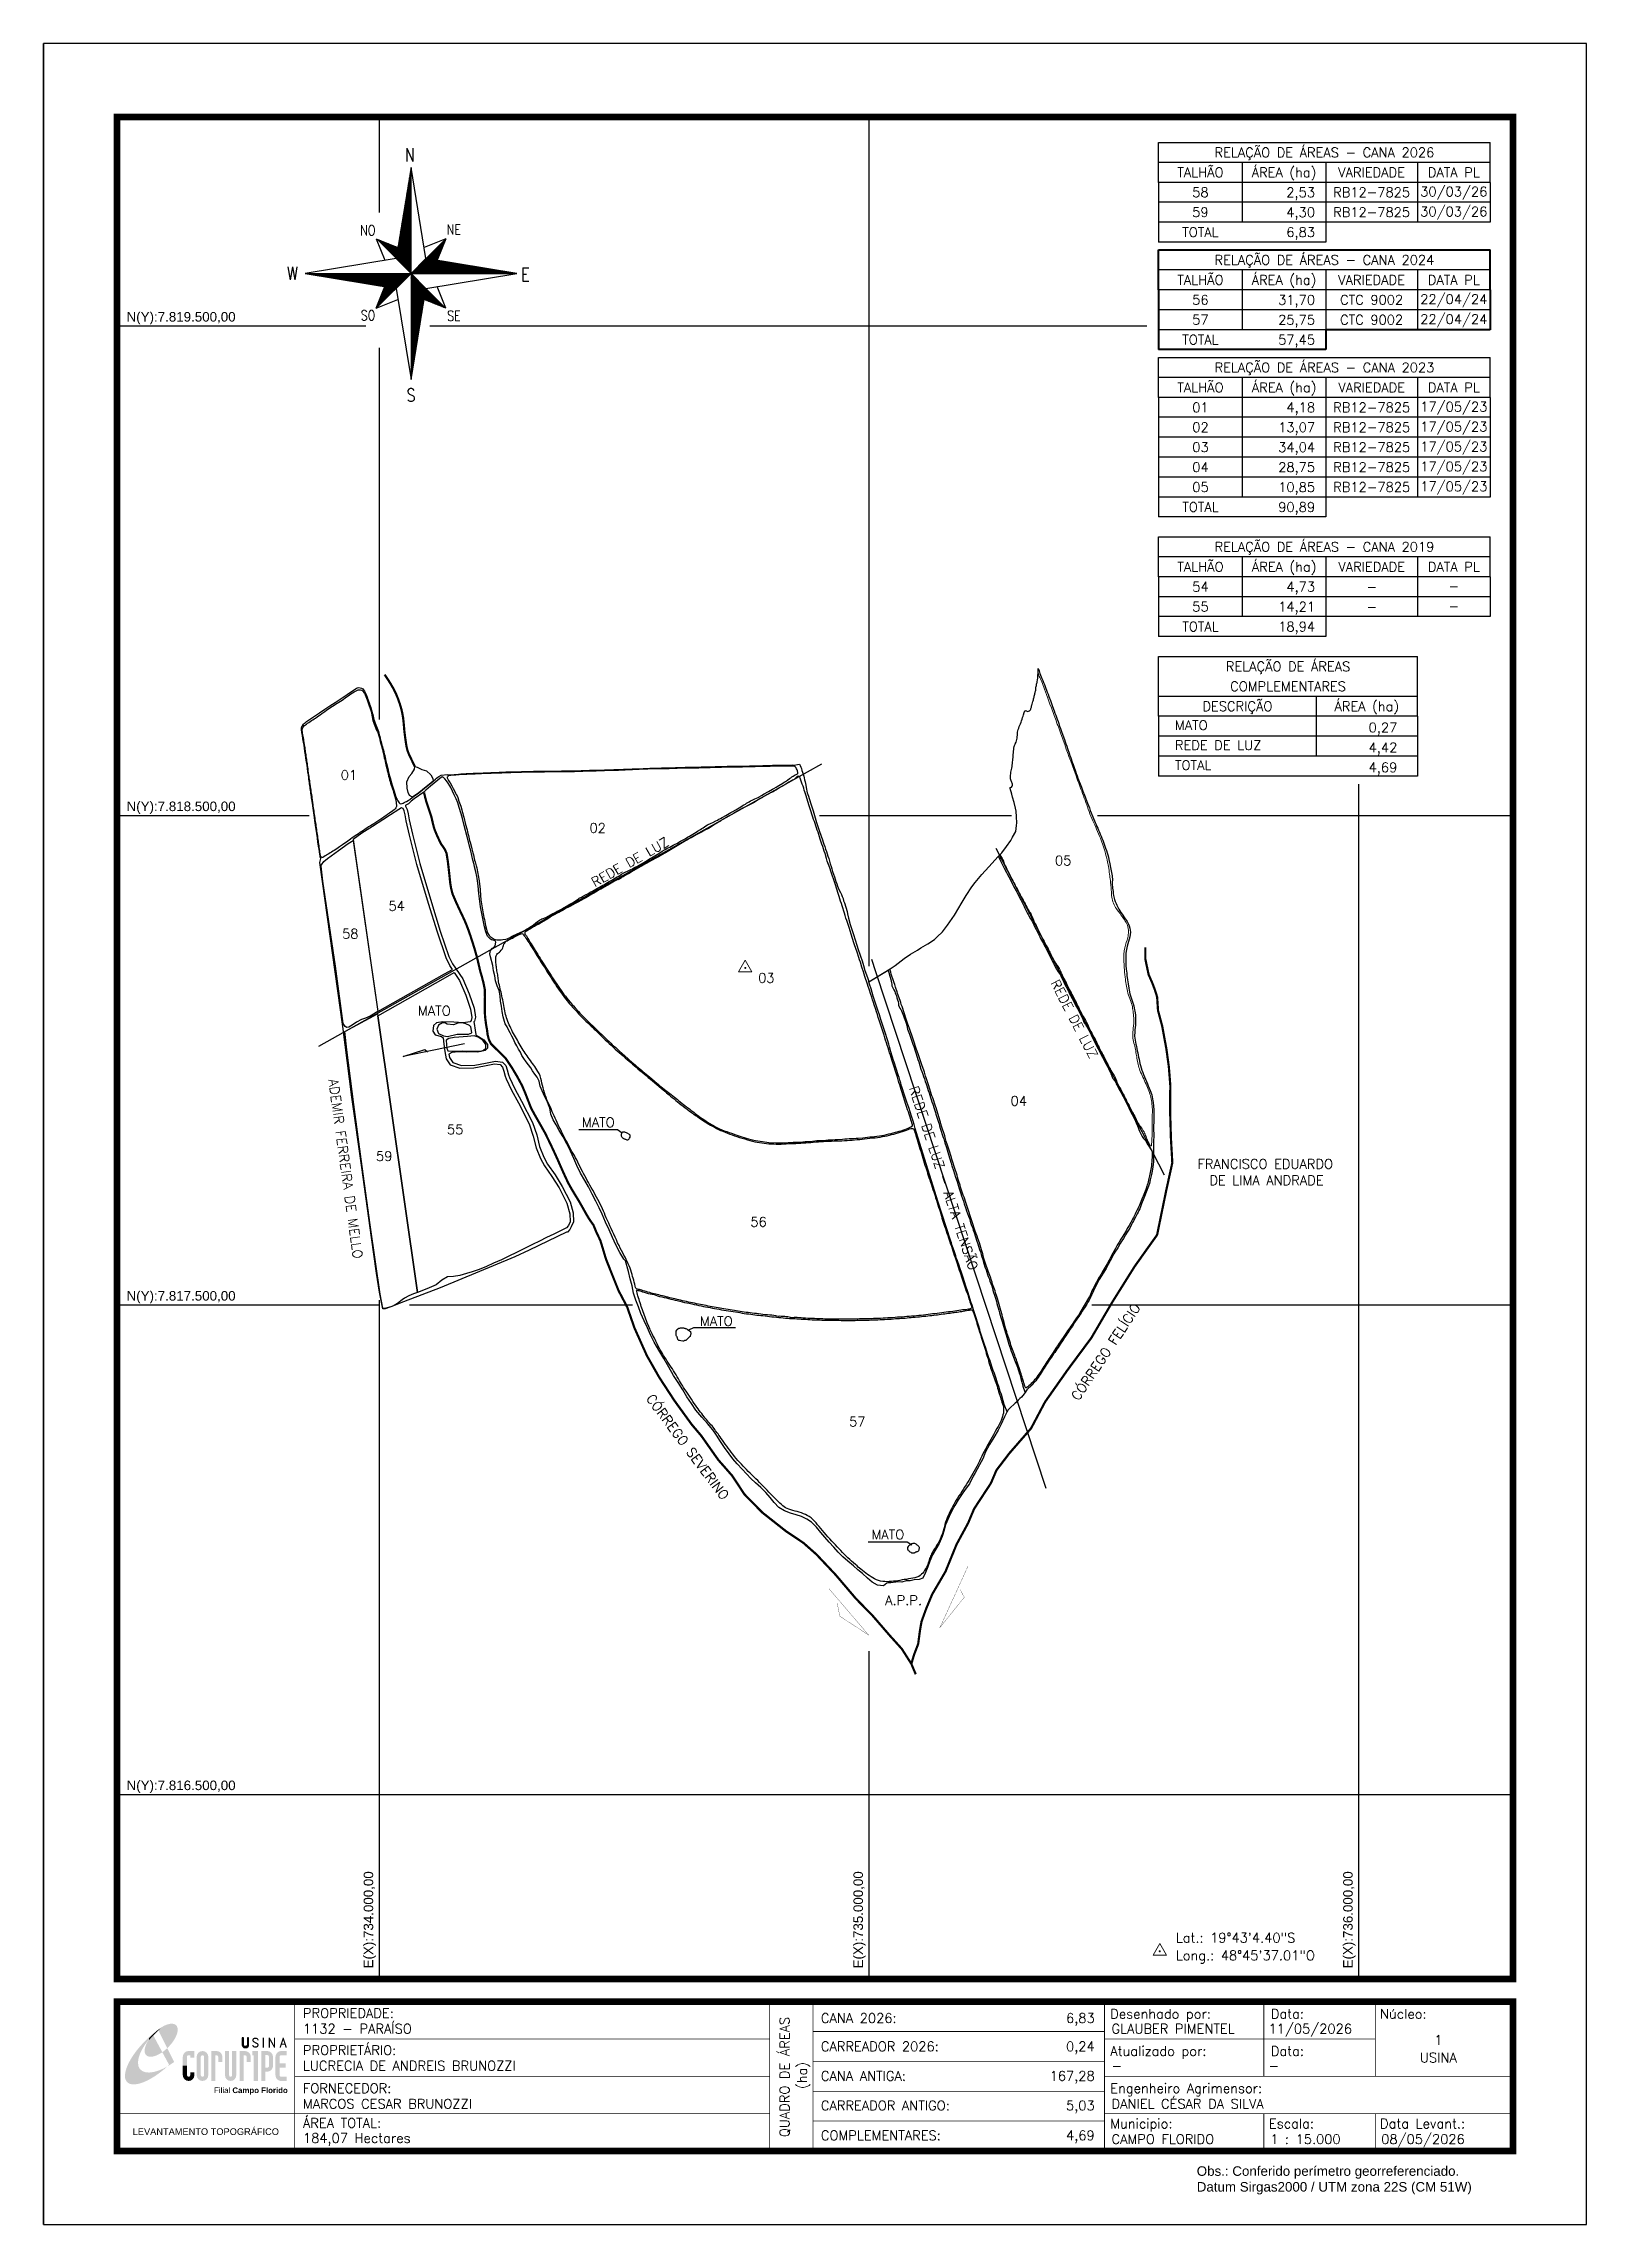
# Model space of a CAD drawing. Header units: inches. Extents: x 733315 to 736465, y 7815622 to 7820077.
import ezdxf
from ezdxf.enums import TextEntityAlignment as Align

# ---------------------------------------------------------------- set-up
doc = ezdxf.new("R2010")
doc.units = ezdxf.units.IN
doc.header["$MEASUREMENT"] = 0
doc.linetypes.add('CONTINUO', pattern=[0])
doc.linetypes.add('LIN0', pattern=[0])
for name, color, linetype in [('0114001132', 1, 'Continuous'), ('0114001132001', 5, 'Continuous'), ('0114001132002', 5, 'Continuous'), ('0114001132003', 5, 'Continuous'), ('0114001132004', 5, 'Continuous'), ('0114001132005', 5, 'Continuous'), ('0114001132056', 5, 'Continuous'), ('0114001132057', 5, 'Continuous'), ('0114001132058', 5, 'Continuous'), ('0114001132059', 5, 'Continuous'), ('CURSOS_D_AGUA', 4, 'Continuous'), ('MALHA', 8, 'Continuous'), ('MARGEM', 5, 'Continuous'), ('MATO', 3, 'Continuous'), ('QUADRO_DE_AREAS_CANA_2026', 7, 'Continuous'), ('QUADRO_DE_AREAS_CANA_ANTIGA', 7, 'Continuous'), ('QUADRO_DE_AREAS_COMPLEMENTARES', 7, 'Continuous'), ('REDE_DE_LUZ', 6, 'Continuous'), ('SETA_NORTE', 3, 'Continuous'), ('TEXTO', 7, 'Continuous')]:
    doc.layers.add(name, color=color, linetype=linetype)
doc.layers.add('0114001132054', color=5, linetype='Continuous', lineweight=25)
doc.layers.add('0114001132055', color=5, linetype='Continuous', lineweight=25)
doc.styles.add('ARIAL', font='arial.ttf')
doc.styles.add('marcelo', font='arial.ttf')
doc.styles.add('ROMANS', font='romans')
doc.styles.add('Simplex', font='simplex.shx')
doc.styles.get("Standard").update_dxf_attribs({"font": 'arial.ttf'})

msp = doc.modelspace()

# ---------------------------------------------------------------- texts
at = {"layer": 'MALHA'}
for s, p in [('N(Y):7.819.500,00', (733484.5, 7819502.9, 626.6)), ('N(Y):7.818.500,00', (733484.5, 7818502.9, 626.6)), ('N(Y):7.817.500,00', (733484.5, 7817502.9, 626.6)), ('N(Y):7.816.500,00', (733484.5, 7816502.9, 626.6))]:
    msp.add_text(s, height=19.5, dxfattribs=at).set_placement(p, align=Align.BOTTOM_LEFT)
for s, p in [('E(X):734.000,00', (733993.9, 7816144.6, 626.6)), ('E(X):735.000,00', (734993.9, 7816144.6, 626.6)), ('E(X):736.000,00', (735993.9, 7816144.6, 626.6))]:
    msp.add_text(s, height=19.5, rotation=90, dxfattribs=at).set_placement(p, align=Align.BOTTOM_LEFT)
at = {"layer": 'MARGEM', "color": 7, "linetype": 'Continuous', "lineweight": 9}
for s, style, p in [('PROPRIEDADE:', 'Simplex', (733844.6, 7816062.9, 626.6)), ('Desenhado por:', 'Simplex', (735493, 7816061.4, 626.6)), ('Data:', 'Simplex', (735820.9, 7816061.4, 626.6)), ('Núcleo:', 'Simplex', (736043.7, 7816061.4, 626.6)), ('PROPRIETÁRIO:', 'Simplex', (733844.6, 7815987.3, 626.6)), ('Atualizado por:', 'Simplex', (735493, 7815985.5, 626.6)), ('Data:', 'Simplex', (735820.9, 7815985.5, 626.6)), ('FORNECEDOR:', 'Simplex', (733844.6, 7815909.5, 626.6)), ('Engenheiro Agrimensor:', 'Simplex', (735493, 7815909.5, 626.6)), ('ÁREA TOTAL:', 'Simplex', (733844.6, 7815838.5, 626.6)), ('Municipio:', 'Simplex', (735493, 7815837.3, 626.6)), ('Escala:', 'Simplex', (735817.1, 7815837.3, 626.6)), ('Data Levant.:', 'Simplex', (736043.7, 7815837.3, 626.6)), ('Obs.: Conferido perímetro georreferenciado.', 'marcelo', (735669.6, 7815740.3, 626.6)), ('Datum Sirgas2000 / UTM zona 22S (CM 51W)', 'marcelo', (735669.6, 7815708.1, 626.6))]:
    msp.add_text(s, height=19.5, dxfattribs=dict(at, style=style)).set_placement(p, align=Align.TOP_LEFT)
at = {"layer": 'MARGEM', "color": 7, "linetype": 'Continuous', "style": 'Simplex'}
for s, p in [('1132 - PARAÍSO', (733844.6, 7816031.1, 626.6)), ('CANA 2026:', (734902.1, 7816052.8, 626.6)), ('GLAUBER PIMENTEL', (735495.5, 7816031.1, 626.6)), ('11/05/2026', (735816.1, 7816031.1, 626.6)), ('CARREADOR 2026:', (734902.1, 7815995, 626.6)), ('LUCRECIA DE ANDREIS BRUNOZZI', (733844.6, 7815955.5, 626.6)), ('-', (735495.5, 7815955.5, 626.6)), ('-', (735816.1, 7815955.5, 626.6)), ('CANA ANTIGA:', (734902.1, 7815934.6, 626.6)), ('MARCOS CESAR BRUNOZZI', (733844.6, 7815877.7, 626.6)), ('CARREADOR ANTIGO:', (734902.1, 7815874.2, 626.6)), ('DANIEL CÉSAR DA SILVA', (735495.5, 7815877.7, 626.6)), ('184,07 Hectares', (733844.6, 7815807.8, 626.6)), ('COMPLEMENTARES:', (734902.1, 7815813.2, 626.6)), ('08/05/2026', (736046.2, 7815805.5, 626.6)), ('CAMPO FLORIDO', (735495.5, 7815805.5, 626.6)), ('1 : 15.000', (735819.6, 7815805.5, 626.6))]:
    msp.add_text(s, height=19.5, dxfattribs=at).set_placement(p, align=Align.TOP_LEFT)
for s, p in [('QUADRO DE ÁREAS', (734828.1, 7815922.7, 626.6)), ('(ha)', (734863.7, 7815925.7, 626.6))]:
    msp.add_text(s, height=19.5, rotation=90, dxfattribs=at).set_placement(p, align=Align.MIDDLE_CENTER)
for s, p in [('6,83', (735461.2, 7816052.8, 626.6)), ('0,24', (735461.2, 7815995, 626.6)), ('167,28', (735461.2, 7815934.6, 626.6)), ('5,03', (735461.2, 7815874.2, 626.6)), ('4,69', (735461.2, 7815813.2, 626.6))]:
    msp.add_text(s, height=19.5, dxfattribs=at).set_placement(p, align=Align.TOP_RIGHT)
for s, p in [('1', (736162.9, 7815998.3, 626.6)), ('USINA', (736162.9, 7815962.3, 626.6))]:
    msp.add_text(s, height=19.5, dxfattribs=at).set_placement(p, align=Align.MIDDLE_CENTER)
at = {"layer": 'MARGEM', "color": 7, "linetype": 'ByBlock'}
msp.add_text('LEVANTAMENTO TOPOGRÁFICO', height=13.5, dxfattribs=at).set_placement((733646.3, 7815811.1, 626.6), align=Align.MIDDLE_CENTER)
at = {"layer": 'QUADRO_DE_AREAS_CANA_2026', "linetype": 'Continuous', "style": 'Simplex'}
for s, p in [('RELAÇÃO DE ÁREAS - CANA 2026', (735930.2, 7819854.3, 626.6)), ('TALHÃO', (735677.1, 7819813.6, 626.6)), ('ÁREA (ha)', (735847.8, 7819813.6, 626.6)), ('VARIEDADE', (736026.6, 7819813.6, 626.6)), ('DATA PL', (736194.4, 7819813.6, 626.6)), ('58', (735677.1, 7819772.9, 626.6)), ('RB12-7825', (736026.6, 7819772.9, 626.6)), ('30/03/26', (736194.4, 7819774.2, 626.6)), ('59', (735677.1, 7819732.2, 626.6)), ('RB12-7825', (736026.6, 7819732.2, 626.6)), ('30/03/26', (736194.4, 7819733.5, 626.6)), ('TOTAL', (735677.1, 7819691.4, 626.6))]:
    msp.add_text(s, height=19.5, dxfattribs=at).set_placement(p, align=Align.MIDDLE_CENTER)
for s, p in [('2,53', (735911, 7819763, 626.6)), ('4,30', (735911, 7819722.3, 626.6)), ('6,83', (735911, 7819681.6, 626.6))]:
    msp.add_text(s, height=19.5, dxfattribs=at).set_placement(p, align=Align.RIGHT)
at = {"layer": 'QUADRO_DE_AREAS_CANA_ANTIGA', "linetype": 'Continuous', "style": 'Simplex'}
for s, p in [('RELAÇÃO DE ÁREAS - CANA 2024', (735930.2, 7819634.6, 626.6)), ('TALHÃO', (735677.1, 7819593.9, 626.6)), ('ÁREA (ha)', (735847.8, 7819593.9, 626.6)), ('VARIEDADE', (736026.6, 7819593.9, 626.6)), ('DATA PL', (736194.4, 7819593.9, 626.6)), ('56', (735677.1, 7819553.2, 626.6)), ('CTC 9002', (736026.6, 7819553.2, 626.6)), ('22/04/24', (736194.4, 7819554.5, 626.6)), ('57', (735677.1, 7819512.5, 626.6)), ('CTC 9002', (736026.6, 7819512.5, 626.6)), ('22/04/24', (736194.4, 7819513.8, 626.6)), ('TOTAL', (735677.1, 7819471.8, 626.6)), ('RELAÇÃO DE ÁREAS - CANA 2023', (735930.3, 7819415, 626.6)), ('TALHÃO', (735677.2, 7819374.2, 626.6)), ('ÁREA (ha)', (735848, 7819374.2, 626.6)), ('VARIEDADE', (736026.8, 7819374.2, 626.6)), ('DATA PL', (736194.5, 7819374.2, 626.6)), ('01', (735677.2, 7819333.5, 626.6)), ('RB12-7825', (736026.8, 7819333.5, 626.6)), ('17/05/23', (736194.5, 7819334.9, 626.6)), ('02', (735677.2, 7819292.8, 626.6)), ('RB12-7825', (736026.8, 7819292.8, 626.6)), ('17/05/23', (736194.5, 7819294.1, 626.6)), ('03', (735677.2, 7819252.1, 626.6)), ('RB12-7825', (736026.8, 7819252.1, 626.6)), ('17/05/23', (736194.5, 7819253.4, 626.6)), ('04', (735677.2, 7819211.4, 626.6)), ('RB12-7825', (736026.8, 7819211.4, 626.6)), ('17/05/23', (736194.5, 7819212.7, 626.6)), ('05', (735677.2, 7819170.7, 626.6)), ('RB12-7825', (736026.8, 7819170.7, 626.6)), ('17/05/23', (736194.5, 7819172, 626.6)), ('TOTAL', (735677.2, 7819130, 626.6)), ('RELAÇÃO DE ÁREAS - CANA 2019', (735930.3, 7819048.6, 626.6)), ('TALHÃO', (735677.2, 7819007.8, 626.6)), ('ÁREA (ha)', (735848, 7819007.8, 626.6)), ('VARIEDADE', (736026.8, 7819007.8, 626.6)), ('DATA PL', (736194.5, 7819007.8, 626.6)), ('54', (735677.2, 7818967.1, 626.6)), ('55', (735677.2, 7818926.4, 626.6)), ('-', (736026.8, 7818967.1, 626.6)), ('-', (736194.5, 7818968.4, 626.6)), ('-', (736194.5, 7818927.7, 626.6)), ('TOTAL', (735677.2, 7818885.7, 626.6)), ('-', (736026.8, 7818926.4, 626.6))]:
    msp.add_text(s, height=19.5, dxfattribs=at).set_placement(p, align=Align.MIDDLE_CENTER)
for s, p in [('31,70', (735911, 7819543.3, 626.6)), ('25,75', (735911, 7819502.6, 626.6)), ('57,45', (735911, 7819461.9, 626.6)), ('4,18', (735911.2, 7819323.7, 626.6)), ('13,07', (735911.2, 7819283, 626.6)), ('34,04', (735911.2, 7819242.3, 626.6)), ('28,75', (735911.2, 7819201.5, 626.6)), ('10,85', (735911.2, 7819160.8, 626.6)), ('90,89', (735911.2, 7819120.1, 626.6)), ('4,73', (735911.2, 7818957.3, 626.6)), ('14,21', (735911.2, 7818916.6, 626.6)), ('18,94', (735911.2, 7818875.9, 626.6))]:
    msp.add_text(s, height=19.5, dxfattribs=at).set_placement(p, align=Align.RIGHT)
at = {"layer": 'QUADRO_DE_AREAS_COMPLEMENTARES', "linetype": 'Continuous', "style": 'Simplex'}
for s, p in [('RELAÇÃO DE ÁREAS', (735856, 7818804.3, 626.6)), ('COMPLEMENTARES', (735856, 7818763.6, 626.6)), ('DESCRIÇÃO', (735752.6, 7818722.9, 626.6)), ('ÁREA (ha)', (736016.8, 7818722.9, 626.6))]:
    msp.add_text(s, height=19.5, dxfattribs=at).set_placement(p, align=Align.MIDDLE_CENTER)
for s, p in [('MATO', (735625.1, 7818684.2, 626.6)), ('REDE DE LUZ', (735625.1, 7818643.5, 626.6)), ('TOTAL', (735625.1, 7818602.7, 626.6))]:
    msp.add_text(s, height=19.5, dxfattribs=at).set_placement(p, align=Align.MIDDLE_LEFT)
for s, p in [('0,27', (736079.1, 7818669.7, 626.6)), ('4,42', (736079.1, 7818629, 626.6)), ('4,69', (736079.1, 7818588.3, 626.6))]:
    msp.add_text(s, height=19.5, dxfattribs=at).set_placement(p, align=Align.RIGHT)
at = {"layer": 'TEXTO', "linetype": 'Continuous', "style": 'Simplex'}
for s, p in [('01', (733938.5, 7818582.5)), ('02', (734446.4, 7818474.3)), ('05', (735396.9, 7818407.7)), ('54', (734035.9, 7818315)), ('58', (733941.3, 7818258.2)), ('03', (734790.7, 7818168)), ('MATO', (734112.9, 7818100.9)), ('04', (735306.2, 7817916.7)), ('55', (734155.5, 7817858.3)), ('MATO', (734447.6, 7817872.8)), ('59', (734010.5, 7817803.8)), ('FRANCISCO EDUARDO', (735809.5, 7817787.9)), ('DE LIMA ANDRADE', (735812, 7817754.5)), ('56', (734774.9, 7817669.5)), ('MATO', (734688.6, 7817466.8)), ('57', (734976.5, 7817261.5)), ('MATO', (735038.9, 7817031)), ('A.P.P.', (735071.1, 7816896.5))]:
    msp.add_text(s, height=19.5, dxfattribs=at).set_placement(p, align=Align.MIDDLE_CENTER)
at = {"layer": 'TEXTO', "color": 6, "linetype": 'Continuous', "style": 'Simplex'}
for s, rotation, p in [('REDE DE LUZ', 29.4252, (734512.6, 7818404.8)), ('REDE DE LUZ', 297.2606, (735419.8, 7818084.2)), ('REDE DE LUZ - ALTA TENSÃO', 288.2155, (735152.8, 7817759))]:
    msp.add_text(s, height=19.5, rotation=rotation, dxfattribs=at).set_placement(p, align=Align.MIDDLE_CENTER)
at = {"layer": 'TEXTO', "linetype": 'Continuous', "style": 'Simplex'}
for s, rotation, p in [('ADEMIR FERREIRA DE MELLO', 277.8638, (733931.8, 7817778.2)), ('CÓRREGO FELÍCIO', 56.4042, (735483.9, 7817404)), ('CÓRREGO SEVERINO', 306.7786, (734630.1, 7817209.9))]:
    msp.add_text(s, height=19.5, rotation=rotation, dxfattribs=at).set_placement(p, align=Align.MIDDLE_CENTER)
at = {"layer": 'TEXTO', "linetype": 'ByBlock', "style": 'Simplex'}
for s, p in [('Lat.: 19°43\'4.40"S', (735626.8, 7816197.5, 985.2)), ('Long.: 48°45\'37.01"O', (735626.8, 7816161.3, 985.2))]:
    msp.add_text(s, height=19.5, dxfattribs=at).set_placement(p)

# ---------------------------------------------------------------- blocks, each defined once
blk = doc.blocks.new('A$C309442C0')
at = {"layer": 'SETA_NORTE', "linetype": 'Continuous'}
h = blk.add_hatch(dxfattribs=at)
h.set_pattern_fill('ANSI31', color=256, scale=0.1375, angle=-90, style=0)
h.set_pattern_definition([(315, (-215853.3434, 13873.16845), (0.3086963042, 0.3086963042), [])])
h.paths.add_polyline_path([(73.5, 97.4), (74.7, 104.9), (60, 110.8)])
h = blk.add_hatch(dxfattribs=at)
h.set_pattern_fill('ANSI31', color=256, scale=0.1375, angle=180, style=0)
h.set_pattern_definition([(225, (13869.59828, 216024.21475), (0.3086963042, -0.3086963042), [])])
h.paths.add_polyline_path([(93.8, 97.4), (101.4, 96.2), (107.3, 110.8)])
h = blk.add_hatch(dxfattribs=at)
h.set_pattern_fill('ANSI31', color=256, scale=0.1375, style=0)
h.set_pattern_definition([(45, (-13702.2971, -215849.77324), (-0.3086963042, 0.3086963042), [])])
h.paths.add_polyline_path([(73.5, 77), (65.9, 78.3), (60, 63.6)])
h = blk.add_hatch(dxfattribs=at)
h.set_pattern_fill('ANSI31', color=256, scale=0.1375, angle=90, style=0)
h.set_pattern_definition([(135, (216020.6446, -13698.72693), (-0.3086963042, -0.3086963042), [])])
h.paths.add_polyline_path([(93.8, 77), (92.6, 69.5), (107.3, 63.6)])
for p, q in [((81.6, 146.8), (83.7, 148.9)), ((81.7, 147.6), (83.7, 149.5)), ((81.8, 148.3), (83.7, 150.1)), ((82, 149.1), (83.7, 150.8)), ((82.1, 149.9), (83.7, 151.4)), ((82.2, 150.6), (83.7, 152.1)), ((82.3, 151.4), (83.7, 152.7)), ((82.5, 152.2), (83.7, 153.3)), ((82.6, 152.9), (83.7, 154)), ((82.7, 153.7), (83.7, 154.6)), ((82.9, 154.4), (83.7, 155.2)), ((83, 155.2), (83.7, 155.9)), ((83.1, 156), (83.7, 156.5)), ((83.2, 156.7), (83.7, 157.2)), ((83.4, 157.5), (83.7, 157.8)), ((83.5, 158.3), (83.7, 158.4)), ((83.6, 159), (83.7, 159.1)), ((78.7, 129.3), (83.7, 134.2)), ((78.8, 130), (83.7, 134.9)), ((79, 130.8), (83.7, 135.5)), ((79.1, 131.6), (83.7, 136.1)), ((79.2, 132.3), (83.7, 136.8)), ((79.3, 133.1), (83.7, 137.4)), ((79.5, 133.8), (83.7, 138)), ((79.6, 134.6), (83.7, 138.7)), ((79.7, 135.4), (83.7, 139.3)), ((79.8, 136.1), (83.7, 140)), ((80, 136.9), (83.7, 140.6)), ((80.1, 137.7), (83.7, 141.2)), ((80.2, 138.4), (83.7, 141.9)), ((80.3, 139.2), (83.7, 142.5)), ((80.5, 139.9), (83.7, 143.1)), ((80.6, 140.7), (83.7, 143.8)), ((80.7, 141.5), (83.7, 144.4)), ((80.8, 142.2), (83.7, 145)), ((81, 143), (83.7, 145.7)), ((81.1, 143.8), (83.7, 146.3)), ((81.2, 144.5), (83.7, 147)), ((81.3, 145.3), (83.7, 147.6)), ((81.5, 146.1), (83.7, 148.2)), ((75.7, 111), (83.7, 118.9)), ((75.8, 111.7), (83.7, 119.6)), ((75.9, 112.5), (83.7, 120.2)), ((76.1, 113.3), (83.7, 120.8)), ((76.2, 114), (83.7, 121.5)), ((76.3, 114.8), (83.7, 122.1)), ((76.4, 115.5), (83.7, 122.8)), ((76.6, 116.3), (83.7, 123.4)), ((76.7, 117.1), (83.7, 124)), ((76.8, 117.8), (83.7, 124.7)), ((76.9, 118.6), (83.7, 125.3)), ((77.1, 119.4), (83.7, 125.9)), ((77.2, 120.1), (83.7, 126.6)), ((77.3, 120.9), (83.7, 127.2)), ((77.4, 121.6), (83.7, 127.8)), ((77.6, 122.4), (83.7, 128.5)), ((77.7, 123.2), (83.7, 129.1)), ((77.8, 123.9), (83.7, 129.8)), ((78, 124.7), (83.7, 130.4)), ((78.1, 125.5), (83.7, 131)), ((78.2, 126.2), (83.7, 131.7)), ((78.3, 127), (83.7, 132.3)), ((78.5, 127.7), (83.7, 132.9)), ((78.6, 128.5), (83.7, 133.6)), ((60, 110.8), (74.7, 104.9)), ((60, 110.8), (65.9, 96.2)), ((73.5, 97.3), (83.7, 107.5)), ((73.6, 98), (83.7, 108.1)), ((73.7, 98.8), (83.7, 108.7)), ((73.8, 99.5), (83.7, 109.4)), ((73.8, 97), (83.7, 106.8)), ((73.9, 100.3), (83.7, 110)), ((74.1, 101.1), (83.7, 110.6)), ((74.2, 101.8), (83.7, 111.3)), ((74.2, 96.7), (83.7, 106.2)), ((74.3, 102.6), (83.7, 111.9)), ((74.4, 103.3), (83.7, 112.6)), ((74.5, 96.4), (83.7, 105.6)), ((74.6, 104.1), (83.7, 113.2)), ((74.7, 104.9), (83.7, 113.8)), ((74.8, 105.6), (83.7, 114.5)), ((74.8, 96.1), (83.7, 104.9)), ((74.9, 106.4), (83.7, 115.1)), ((75.1, 107.2), (83.7, 115.7)), ((75.1, 95.7), (83.7, 104.3)), ((75.2, 107.9), (83.7, 116.4)), ((75.3, 108.7), (83.7, 117)), ((75.4, 109.4), (83.7, 117.7)), ((75.6, 110.2), (83.7, 118.3)), ((107.3, 110.8), (92.6, 104.9)), ((107.3, 110.8), (101.4, 96.2)), ((75.4, 95.4), (83.7, 103.6)), ((75.8, 95.1), (83.7, 103)), ((76.1, 94.8), (83.7, 102.4)), ((76.4, 94.5), (83.7, 101.7)), ((76.7, 94.2), (83.7, 101.1)), ((77, 93.8), (83.7, 100.5)), ((77.4, 93.5), (83.7, 99.8)), ((77.7, 93.2), (83.7, 99.2)), ((78, 92.9), (83.7, 98.5)), ((78.3, 92.6), (83.7, 97.9)), ((78.6, 92.2), (83.7, 97.3)), ((78.9, 91.9), (83.7, 96.6)), ((79.3, 91.6), (83.7, 96)), ((79.6, 91.3), (83.7, 95.4)), ((79.9, 91), (83.7, 94.7)), ((80.2, 90.7), (83.7, 94.1)), ((80.5, 90.3), (83.7, 93.4)), ((80.9, 90), (83.7, 92.8)), ((81.2, 89.7), (83.7, 92.2)), ((81.5, 89.4), (83.7, 91.5)), ((81.8, 89.1), (83.7, 90.9)), ((82.1, 88.7), (83.7, 90.3)), ((82.4, 88.4), (83.7, 89.6)), ((83.8, 87.2), (94, 97.4)), ((84.4, 87.2), (94.5, 97.3)), ((85.1, 87.2), (95.1, 97.2)), ((85.7, 87.2), (95.6, 97.1)), ((86.3, 87.2), (96.2, 97)), ((87, 87.2), (96.7, 96.9)), ((87.6, 87.2), (97.2, 96.9)), ((88.3, 87.2), (97.8, 96.8)), ((88.9, 87.2), (98.3, 96.7)), ((89.5, 87.2), (98.9, 96.6)), ((90.2, 87.2), (99.4, 96.5)), ((90.8, 87.2), (100, 96.4)), ((91.4, 87.2), (100.5, 96.3)), ((92.1, 87.2), (101.1, 96.2)), ((92.7, 87.2), (101.6, 96.1)), ((93.4, 87.2), (102.2, 96)), ((94, 87.2), (102.7, 96)), ((94.6, 87.2), (103.3, 95.9)), ((95.3, 87.2), (103.8, 95.8)), ((95.9, 87.2), (104.4, 95.7)), ((96.5, 87.2), (104.9, 95.6)), ((97.2, 87.2), (105.5, 95.5)), ((97.8, 87.2), (106, 95.4)), ((98.4, 87.2), (106.5, 95.3)), ((99.1, 87.2), (107.1, 95.2)), ((99.7, 87.2), (107.6, 95.1)), ((100.4, 87.2), (108.2, 95.1)), ((101, 87.2), (108.7, 95)), ((101.6, 87.2), (109.3, 94.9)), ((102.3, 87.2), (109.8, 94.8)), ((102.9, 87.2), (110.4, 94.7)), ((103.5, 87.2), (110.9, 94.6)), ((104.2, 87.2), (111.5, 94.5)), ((104.8, 87.2), (112, 94.4)), ((105.5, 87.2), (112.6, 94.3)), ((106.1, 87.2), (113.1, 94.2)), ((106.7, 87.2), (113.7, 94.1)), ((107.4, 87.2), (114.2, 94.1)), ((108, 87.2), (114.8, 94)), ((108.6, 87.2), (115.3, 93.9)), ((109.3, 87.2), (115.8, 93.8)), ((109.9, 87.2), (116.4, 93.7)), ((110.6, 87.2), (116.9, 93.6)), ((111.2, 87.2), (117.5, 93.5)), ((111.8, 87.2), (118, 93.4)), ((112.5, 87.2), (118.6, 93.3)), ((113.1, 87.2), (119.1, 93.2)), ((113.7, 87.2), (119.7, 93.2)), ((114.4, 87.2), (120.2, 93.1)), ((115, 87.2), (120.8, 93)), ((115.6, 87.2), (121.3, 92.9)), ((116.3, 87.2), (121.9, 92.8)), ((116.9, 87.2), (122.4, 92.7)), ((117.6, 87.2), (123, 92.6)), ((118.2, 87.2), (123.5, 92.5)), ((118.8, 87.2), (124, 92.4)), ((119.5, 87.2), (124.6, 92.3)), ((120.1, 87.2), (125.1, 92.3)), ((120.7, 87.2), (125.7, 92.2)), ((121.4, 87.2), (126.2, 92.1)), ((122, 87.2), (126.8, 92)), ((122.7, 87.2), (127.3, 91.9)), ((123.3, 87.2), (127.9, 91.8)), ((123.9, 87.2), (128.4, 91.7)), ((124.6, 87.2), (129, 91.6)), ((125.2, 87.2), (129.5, 91.5)), ((125.8, 87.2), (130.1, 91.4)), ((126.5, 87.2), (130.6, 91.4)), ((127.1, 87.2), (131.2, 91.3)), ((127.8, 87.2), (131.7, 91.2)), ((128.4, 87.2), (132.3, 91.1)), ((129, 87.2), (132.8, 91)), ((129.7, 87.2), (133.3, 90.9)), ((130.3, 87.2), (133.9, 90.8)), ((130.9, 87.2), (134.4, 90.7)), ((131.6, 87.2), (135, 90.6)), ((132.2, 87.2), (135.5, 90.5)), ((132.8, 87.2), (136.1, 90.5)), ((133.5, 87.2), (136.6, 90.4)), ((134.1, 87.2), (137.2, 90.3)), ((134.8, 87.2), (137.7, 90.2)), ((135.4, 87.2), (138.3, 90.1)), ((136, 87.2), (138.8, 90)), ((136.7, 87.2), (139.4, 89.9)), ((137.3, 87.2), (139.9, 89.8)), ((137.9, 87.2), (140.5, 89.7)), ((138.6, 87.2), (141, 89.6)), ((139.2, 87.2), (141.6, 89.6)), ((139.9, 87.2), (142.1, 89.5)), ((140.5, 87.2), (142.6, 89.4)), ((141.1, 87.2), (143.2, 89.3)), ((141.8, 87.2), (143.7, 89.2)), ((142.4, 87.2), (144.3, 89.1)), ((11.8, 87.2), (11.8, 87.2)), ((12.3, 87.1), (12.4, 87.2)), ((12.9, 87), (13.1, 87.2)), ((13.4, 86.9), (13.7, 87.2)), ((14, 86.8), (14.4, 87.2)), ((14.5, 86.7), (15, 87.2)), ((15.1, 86.6), (15.6, 87.2)), ((15.6, 86.6), (16.3, 87.2)), ((16.2, 86.5), (16.9, 87.2)), ((16.7, 86.4), (17.5, 87.2)), ((17.2, 86.3), (18.2, 87.2)), ((17.8, 86.2), (18.8, 87.2)), ((18.3, 86.1), (19.5, 87.2)), ((18.9, 86), (20.1, 87.2)), ((19.4, 85.9), (20.7, 87.2)), ((20, 85.8), (21.4, 87.2)), ((20.5, 85.7), (22, 87.2)), ((21.1, 85.7), (22.6, 87.2)), ((21.6, 85.6), (23.3, 87.2)), ((22.2, 85.5), (23.9, 87.2)), ((22.7, 85.4), (24.6, 87.2)), ((23.3, 85.3), (25.2, 87.2)), ((23.8, 85.2), (25.8, 87.2)), ((24.4, 85.1), (26.5, 87.2)), ((24.9, 85), (27.1, 87.2)), ((25.5, 84.9), (27.7, 87.2)), ((26, 84.8), (28.4, 87.2)), ((26.5, 84.8), (29, 87.2)), ((27.1, 84.7), (29.6, 87.2)), ((27.6, 84.6), (30.3, 87.2)), ((28.2, 84.5), (30.9, 87.2)), ((28.7, 84.4), (31.6, 87.2)), ((29.3, 84.3), (32.2, 87.2)), ((29.8, 84.2), (32.8, 87.2)), ((30.4, 84.1), (33.5, 87.2)), ((30.9, 84), (34.1, 87.2)), ((31.5, 83.9), (34.7, 87.2)), ((32, 83.9), (35.4, 87.2)), ((32.6, 83.8), (36, 87.2)), ((33.1, 83.7), (36.7, 87.2)), ((33.7, 83.6), (37.3, 87.2)), ((34.2, 83.5), (37.9, 87.2)), ((34.7, 83.4), (38.6, 87.2)), ((35.3, 83.3), (39.2, 87.2)), ((35.8, 83.2), (39.8, 87.2)), ((36.4, 83.1), (40.5, 87.2)), ((36.9, 83), (41.1, 87.2)), ((37.5, 83), (41.8, 87.2)), ((38, 82.9), (42.4, 87.2)), ((38.6, 82.8), (43, 87.2)), ((39.1, 82.7), (43.7, 87.2)), ((39.7, 82.6), (44.3, 87.2)), ((40.2, 82.5), (44.9, 87.2)), ((40.8, 82.4), (45.6, 87.2)), ((41.3, 82.3), (46.2, 87.2)), ((41.9, 82.2), (46.8, 87.2)), ((42.4, 82.1), (47.5, 87.2)), ((43, 82.1), (48.1, 87.2)), ((43.5, 82), (48.8, 87.2)), ((44, 81.9), (49.4, 87.2)), ((44.6, 81.8), (50, 87.2)), ((45.1, 81.7), (50.7, 87.2)), ((45.7, 81.6), (51.3, 87.2)), ((46.2, 81.5), (51.9, 87.2)), ((46.8, 81.4), (52.6, 87.2)), ((47.3, 81.3), (53.2, 87.2)), ((47.9, 81.2), (53.9, 87.2)), ((48.4, 81.2), (54.5, 87.2)), ((49, 81.1), (55.1, 87.2)), ((49.5, 81), (55.8, 87.2)), ((50.1, 80.9), (56.4, 87.2)), ((50.6, 80.8), (57, 87.2)), ((51.2, 80.7), (57.7, 87.2)), ((51.7, 80.6), (58.3, 87.2)), ((52.3, 80.5), (59, 87.2)), ((52.8, 80.4), (59.6, 87.2)), ((53.3, 80.3), (60.2, 87.2)), ((53.9, 80.3), (60.9, 87.2)), ((54.4, 80.2), (61.5, 87.2)), ((55, 80.1), (62.1, 87.2)), ((55.5, 80), (62.8, 87.2)), ((56.1, 79.9), (63.4, 87.2)), ((56.6, 79.8), (64, 87.2)), ((57.2, 79.7), (64.7, 87.2)), ((57.7, 79.6), (65.3, 87.2)), ((58.3, 79.5), (66, 87.2)), ((58.8, 79.4), (66.6, 87.2)), ((59.4, 79.4), (67.2, 87.2)), ((59.9, 79.3), (67.9, 87.2)), ((83.7, 87.2), (60, 63.6)), ((60, 63.6), (65.9, 78.3)), ((60.5, 79.2), (68.5, 87.2)), ((61, 79.1), (69.1, 87.2)), ((61.5, 79), (69.8, 87.2)), ((62.1, 78.9), (70.4, 87.2)), ((62.6, 78.8), (71.1, 87.2)), ((63.2, 78.7), (71.7, 87.2)), ((63.7, 78.6), (72.3, 87.2)), ((64.3, 78.5), (73, 87.2)), ((64.8, 78.4), (73.6, 87.2)), ((65.4, 78.4), (74.2, 87.2)), ((65.9, 78.3), (74.9, 87.2)), ((66.5, 78.2), (75.5, 87.2)), ((67, 78.1), (76.2, 87.2)), ((67.6, 78), (76.8, 87.2)), ((68.1, 77.9), (77.4, 87.2)), ((68.7, 77.8), (78.1, 87.2)), ((69.2, 77.7), (78.7, 87.2)), ((69.8, 77.6), (79.3, 87.2)), ((70.3, 77.5), (80, 87.2)), ((70.8, 77.5), (80.6, 87.2)), ((71.4, 77.4), (81.2, 87.2)), ((71.9, 77.3), (81.9, 87.2)), ((72.5, 77.2), (82.5, 87.2)), ((73, 77.1), (83.2, 87.2)), ((82.8, 88.1), (83.7, 89)), ((83.1, 87.8), (83.7, 88.4)), ((83.4, 87.5), (83.7, 87.7)), ((83.7, 87.1), (83.7, 87.1)), ((83.7, 86.4), (84, 86.8)), ((83.7, 85.8), (84.4, 86.5)), ((83.7, 85.2), (84.7, 86.2)), ((83.7, 84.5), (85, 85.9)), ((83.7, 83.9), (85.3, 85.6)), ((83.7, 83.3), (85.6, 85.2)), ((83.7, 82.6), (86, 84.9)), ((83.7, 82), (86.3, 84.6)), ((83.7, 81.3), (86.6, 84.3)), ((83.7, 80.7), (86.9, 84)), ((83.7, 80.1), (87.2, 83.6)), ((83.7, 79.4), (87.5, 83.3)), ((83.7, 78.8), (87.9, 83)), ((83.7, 78.2), (88.2, 82.7)), ((83.7, 77.5), (88.5, 82.4)), ((83.7, 76.9), (88.8, 82.1)), ((83.7, 76.2), (89.1, 81.7)), ((83.7, 75.6), (89.5, 81.4)), ((83.7, 75), (89.8, 81.1)), ((83.7, 74.3), (90.1, 80.8)), ((83.7, 73.7), (90.4, 80.5)), ((83.7, 73.1), (90.7, 80.1)), ((83.7, 72.4), (91, 79.8)), ((83.7, 71.8), (91.4, 79.5)), ((83.7, 71.2), (91.7, 79.2)), ((83.7, 70.5), (92, 78.9)), ((83.7, 69.9), (92.3, 78.5)), ((83.7, 69.2), (92.6, 78.2)), ((83.7, 68.6), (93, 77.9)), ((83.7, 68), (93.3, 77.6)), ((83.7, 67.3), (93.6, 77.3)), ((83.7, 66.7), (93.8, 76.9)), ((83.7, 66.1), (93.7, 76.1)), ((83.7, 65.4), (93.6, 75.3)), ((83.7, 64.8), (93.4, 74.6)), ((107.3, 63.6), (101.4, 78.3)), ((143, 87.2), (144.8, 89)), ((143.7, 87.2), (145.4, 88.9)), ((144.3, 87.2), (145.9, 88.8)), ((144.9, 87.2), (146.5, 88.7)), ((145.6, 87.2), (147, 88.7)), ((146.2, 87.2), (147.6, 88.6)), ((146.9, 87.2), (148.1, 88.5)), ((147.5, 87.2), (148.7, 88.4)), ((148.1, 87.2), (149.2, 88.3)), ((148.8, 87.2), (149.8, 88.2)), ((149.4, 87.2), (150.3, 88.1)), ((150, 87.2), (150.8, 88)), ((150.7, 87.2), (151.4, 87.9)), ((151.3, 87.2), (151.9, 87.8)), ((152, 87.2), (152.5, 87.8)), ((152.6, 87.2), (153, 87.7)), ((153.2, 87.2), (153.6, 87.6)), ((153.9, 87.2), (154.1, 87.5)), ((154.5, 87.2), (154.7, 87.4)), ((155.1, 87.2), (155.2, 87.3)), ((60, 63.6), (74.7, 69.5)), ((83.7, 64.1), (93.3, 73.8)), ((83.7, 63.5), (93.2, 73)), ((83.7, 62.9), (93.1, 72.3)), ((83.7, 62.2), (92.9, 71.5)), ((83.7, 61.6), (92.8, 70.8)), ((83.7, 61), (92.7, 70)), ((83.7, 60.3), (92.6, 69.2)), ((83.7, 59.7), (92.4, 68.5)), ((83.7, 59), (92.3, 67.7)), ((83.7, 58.4), (92.2, 66.9)), ((83.7, 57.8), (92.1, 66.2)), ((83.7, 57.1), (91.9, 65.4)), ((83.7, 56.5), (91.8, 64.7)), ((83.7, 55.9), (91.7, 63.9)), ((83.7, 55.2), (91.6, 63.1)), ((83.7, 54.6), (91.4, 62.4)), ((83.7, 54), (91.3, 61.6)), ((83.7, 53.3), (91.2, 60.8)), ((83.7, 52.7), (91.1, 60.1)), ((107.3, 63.6), (92.6, 69.5)), ((83.7, 52), (90.9, 59.3)), ((83.7, 51.4), (90.8, 58.6)), ((83.7, 50.8), (90.7, 57.8)), ((83.7, 50.1), (90.5, 57)), ((83.7, 49.5), (90.4, 56.3)), ((83.7, 48.9), (90.3, 55.5)), ((83.7, 48.2), (90.2, 54.7)), ((83.7, 47.6), (90, 54)), ((83.7, 46.9), (89.9, 53.2)), ((83.7, 46.3), (89.8, 52.5)), ((83.7, 45.7), (89.7, 51.7)), ((83.7, 45), (89.5, 50.9)), ((83.7, 44.4), (89.4, 50.2)), ((83.7, 43.8), (89.3, 49.4)), ((83.7, 43.1), (89.2, 48.6)), ((83.7, 42.5), (89, 47.9)), ((83.7, 41.8), (88.9, 47.1)), ((83.7, 41.2), (88.8, 46.3)), ((83.7, 40.6), (88.7, 45.6)), ((83.7, 39.9), (88.5, 44.8)), ((83.7, 39.3), (88.4, 44.1)), ((83.7, 38.7), (88.3, 43.3)), ((83.7, 38), (88.2, 42.5)), ((83.7, 37.4), (88, 41.8)), ((83.7, 36.8), (87.9, 41)), ((83.7, 36.1), (87.8, 40.2)), ((83.7, 35.5), (87.7, 39.5)), ((83.7, 34.8), (87.5, 38.7)), ((83.7, 34.2), (87.4, 38)), ((83.7, 33.6), (87.3, 37.2)), ((83.7, 32.9), (87.2, 36.4)), ((83.7, 32.3), (87, 35.7)), ((83.7, 31.7), (86.9, 34.9)), ((83.7, 31), (86.8, 34.1)), ((83.7, 30.4), (86.7, 33.4)), ((83.7, 29.7), (86.5, 32.6)), ((83.7, 29.1), (86.4, 31.9)), ((83.7, 28.5), (86.3, 31.1)), ((83.7, 27.8), (86.2, 30.3)), ((83.7, 27.2), (86, 29.6)), ((83.7, 26.6), (85.9, 28.8)), ((83.7, 25.9), (85.8, 28)), ((83.7, 25.3), (85.6, 27.3)), ((83.7, 24.6), (85.5, 26.5)), ((83.7, 24), (85.4, 25.8)), ((83.7, 23.4), (85.3, 25)), ((83.7, 22.7), (85.1, 24.2)), ((83.7, 22.1), (85, 23.5)), ((83.7, 21.5), (84.9, 22.7)), ((83.7, 20.8), (84.8, 21.9)), ((83.7, 20.2), (84.6, 21.2)), ((83.7, 19.6), (84.5, 20.4)), ((83.7, 18.9), (84.4, 19.7)), ((83.7, 18.3), (84.3, 18.9)), ((83.7, 17.6), (84.1, 18.1)), ((83.7, 17), (84, 17.4)), ((83.7, 16.4), (83.9, 16.6)), ((83.7, 15.7), (83.8, 15.8))]:
    blk.add_line(p, q, dxfattribs=at)
blk.add_lwpolyline([(93.8, 77), (155.7, 87.2), (93.8, 97.4), (83.7, 159.3), (73.5, 97.4), (11.6, 87.2), (73.5, 77), (83.7, 15.1)], close=True, dxfattribs=at)
for points in [[(83.7, 87.2), (83.7, 159.3)], [(83.7, 87.2), (73.5, 97.4)], [(83.7, 87.2), (93.8, 97.4)], [(11.6, 87.2), (155.7, 87.2)], [(83.7, 87.2), (73.5, 77)], [(83.7, 87.2), (93.8, 77)], [(83.7, 87.2), (83.7, 15.1)]]:
    blk.add_lwpolyline(points, dxfattribs=at)
at = {"layer": 'SETA_NORTE', "color": 7, "lineweight": 30, "style": 'ROMANS', "width": 0.8}
for s, height, p in [('N ', 8.94, (79.5, 163.6)), ('NO', 6.88, (49.1, 113.2)), ('NE', 6.87, (108, 113.7)), ('W', 8.94, (-0.7, 82.9)), ('E', 8.94, (158.6, 82.1)), ('SO', 6.88, (49.5, 55.3)), ('SE', 6.87, (108.3, 55)), ('S', 8.94, (80.6, 0))]:
    blk.add_text(s, height=height, dxfattribs=at).set_placement(p)
blk = doc.blocks.new('A$C78F83FB3')
at = {"layer": 'MARGEM'}
h = blk.add_hatch(color=20, dxfattribs=at)
edge = h.paths.add_edge_path()
edge.add_ellipse((19.49, 23.77), major_axis=(-6.68, -6.67), ratio=0.469426, start_angle=292.73277, end_angle=601.25787)
edge.add_ellipse((22.83, 22.05), major_axis=(12.64, 11.29), ratio=0.457614, start_angle=79.90686, end_angle=107.91393)
edge = h.paths.add_edge_path()
edge.add_ellipse((18.28, 18.7), major_axis=(13.95, 13.59), ratio=0.386848, start_angle=63.96117, end_angle=264.59932)
edge.add_ellipse((22.83, 22.05), major_axis=(12.64, 11.29), ratio=0.457614, start_angle=107.91393, end_angle=245.11815, ccw=False)
edge.add_ellipse((19.49, 23.77), major_axis=(-6.68, -6.67), ratio=0.469426, start_angle=241.25787, end_angle=292.73277, ccw=False)
for color, points in [(20, [(15.46, 26.12), (14.17, 24.81), (14.06, 24.24), (14.39, 23.97), (14.67, 24.54), (19.47, 29.32), (18.48, 28.66), (17.31, 27.78)]), (7, [(58.42, 24.9), (57.9, 24.9), (57.9, 21.73, -0.414214), (57.15, 20.98), (56.84, 20.98, -0.414214), (56.09, 21.73), (56.09, 24.9), (55.57, 24.9), (55.57, 21.73, 0.414214), (56.84, 20.46), (57.15, 20.46, 0.414214), (58.42, 21.73)]), (7, [(61.7, 24.9), (61.23, 24.9, 0.396318), (60.04, 23.78), (60.04, 23.72, 0.151912), (60.39, 22.97), (60.46, 22.92), (62.18, 22), (62.85, 21.83, 0.12407), (62.51, 22.42), (60.75, 23.36, -0.13192), (60.56, 23.77, -0.385578), (61.23, 24.37), (61.7, 24.37, -0.414214), (62.37, 23.7), (62.89, 23.7, 0.414214)]), (7, [(62.37, 23.7), (62.89, 23.7, 0.414214), (61.7, 24.9), (61.23, 24.9, 0.396318), (60.04, 23.78), (60.04, 23.72, 0.151912), (60.39, 22.97), (60.46, 22.92), (62.18, 22), (62.18, 22, -0.131921), (62.37, 21.59, -0.385578), (61.7, 20.98), (61.23, 20.98, -0.414214), (60.56, 21.65), (60.04, 21.65, 0.414214), (61.23, 20.46), (61.7, 20.46, 0.402546), (62.89, 21.61, 0.165292), (62.51, 22.42), (60.75, 23.36, -0.13192), (60.56, 23.77, -0.385578), (61.23, 24.37), (61.7, 24.37, -0.414214)]), (7, [(30.97, 12.46), (29.13, 12.46), (29.13, 8.21, 1), (34.29, 8.21), (34.29, 9.41), (32.45, 9.41), (32.45, 8.21, -1), (30.97, 8.21)])]:
    blk.add_hatch(color=color, dxfattribs=at).paths.add_polyline_path(points)
h = blk.add_hatch(color=7, dxfattribs=at)
h.paths.add_polyline_path([(65.24, 24.9), (64.72, 24.9), (64.72, 20.46), (65.24, 20.46)])
h.paths.add_polyline_path([(67.38, 20.46), (67.9, 20.46), (67.9, 23.74), (69.74, 20.46), (70.23, 20.46), (70.23, 24.9), (69.71, 24.9), (69.71, 21.58), (67.85, 24.9), (67.38, 24.9)])
h.paths.add_polyline_path([(72.17, 20.46), (72.72, 20.46), (73.14, 21.73), (74.49, 21.73), (74.9, 20.46), (75.45, 20.46), (74, 24.9), (73.62, 24.9)])
h.paths.add_polyline_path([(73.81, 23.8), (74.32, 22.25), (73.31, 22.25)], flags=16)
h = blk.add_hatch(color=7, dxfattribs=at)
h.paths.add_polyline_path([(31.71, 18.93, 0.414214), (29.13, 16.35), (29.13, 12.46), (30.97, 12.46), (30.97, 16.35, -0.414214), (31.71, 17.09), (32.45, 17.09), (32.45, 16.02), (34.29, 16.02), (34.29, 18.93)])
h.paths.add_polyline_path([(44.15, 17.09, -0.414214), (44.89, 16.35), (44.89, 14.1), (46.72, 14.1), (46.72, 16.17, 0.433937), (44.15, 18.93), (41.77, 18.93), (41.77, 12.46), (43.61, 12.46), (43.61, 17.09)])
h.paths.add_polyline_path([(43.61, 12.46), (41.77, 12.46), (41.77, 5.62), (43.61, 5.62)])
h.paths.add_polyline_path([(47.92, 12.46), (49.75, 12.46), (49.75, 18.93), (47.92, 18.93)])
h.paths.add_polyline_path([(52.91, 18.93), (51.08, 18.93), (51.08, 12.46), (52.91, 12.46)])
h.paths.add_polyline_path([(51.08, 8.12, -1), (49.75, 8.12), (49.75, 12.46), (47.92, 12.46), (47.92, 8.12, 1), (52.91, 8.12), (52.91, 12.46), (51.08, 12.46)])
h.paths.add_polyline_path([(54.41, 12.46), (56.25, 12.46), (56.25, 17.09), (56.79, 17.09, -0.414214), (57.53, 16.35), (57.53, 14.1), (59.36, 14.1), (59.36, 16.17, 0.433937), (56.79, 18.93), (54.41, 18.93)])
h.paths.add_polyline_path([(56.25, 12.46), (54.41, 12.46), (54.41, 5.62), (56.25, 5.62)])
h.paths.add_polyline_path([(60.73, 12.46), (62.58, 12.46), (62.58, 18.93), (60.02, 18.93), (60.02, 17.08), (60.73, 17.08)])
h.paths.add_polyline_path([(62.58, 12.46), (60.73, 12.46), (60.73, 5.62), (62.58, 5.62)])
h.paths.add_polyline_path([(64.06, 12.46), (65.82, 12.46), (65.82, 17.17), (66.66, 17.17, -0.450417), (67.48, 16.25), (67.48, 12.46), (69.24, 12.46, 0.002307), (69.24, 12.48, 0.005282), (69.23, 12.54, -0.000938), (69.23, 12.53), (69.23, 16.17, 0.433937), (66.66, 18.93), (64.06, 18.93)])
h.paths.add_polyline_path([(64.06, 5.62), (65.82, 5.62), (65.82, 9.77), (66.66, 9.77, 0.426056), (69.24, 12.46), (67.48, 12.46), (67.48, 12.45, -0.450417), (66.66, 11.53), (65.82, 11.53), (65.82, 12.46), (64.06, 12.46)])
h.paths.add_polyline_path([(70.37, 12.46), (74.87, 12.46), (74.87, 13.44), (72.21, 13.44), (72.21, 16.35, -0.414214), (72.95, 17.09), (75.38, 17.09), (75.38, 18.93), (72.95, 18.93, 0.414214), (70.37, 16.35)])
h.paths.add_polyline_path([(72.21, 11.62), (74.87, 11.62), (74.87, 12.46), (70.37, 12.46), (70.37, 8.21, 0.414214), (72.95, 5.62), (75.38, 5.62), (75.38, 7.47), (72.95, 7.47, -0.414214), (72.21, 8.21)])
h = blk.add_hatch(color=7, dxfattribs=at)
h.paths.add_polyline_path([(35.29, 16.35), (35.29, 8.21, 1), (40.46, 8.21, 0.016978), (40.45, 8.38), (40.45, 16.17, 0.433937), (37.88, 18.93), (37.87, 18.93, 0.41391)])
h.paths.add_polyline_path([(38.62, 16.35), (38.62, 8.21, -1), (37.13, 8.21), (37.13, 16.35, -1)], flags=16)
at = {"layer": 'MARGEM', "color": 7}
blk.add_lwpolyline([(58.42, 24.9), (57.9, 24.9), (57.9, 21.73, -0.414214), (57.15, 20.98), (56.84, 20.98, -0.414214), (56.09, 21.73), (56.09, 24.9), (55.57, 24.9), (55.57, 21.73, 0.414214), (56.84, 20.46), (57.15, 20.46, 0.414214), (58.42, 21.73), (58.42, 24.9)], format="xyb", close=True, dxfattribs=at)
at = {"layer": 'MARGEM', "color": 252, "insert": (43.05, 2.72), "char_height": 2.5, "attachment_point": 1, "style": 'ARIAL'}
blk.add_mtext_dynamic_manual_height_columns('Filial {\\fArial|b1|i0|c0|p34;Campo Florido}', width=33.0271, gutter_width=2.46, heights=[2.95], dxfattribs=at)

# ---------------------------------------------------------------- linework, layer by layer
at = {"layer": '0114001132'}
msp.add_lwpolyline([(734846.8, 7818602.9), (734858.8, 7818604.7), (734860, 7818601.7), (734861.1, 7818598.8), (734862.3, 7818595.6), (734863.5, 7818592), (734864.6, 7818588.2), (734865.9, 7818584.3), (734867, 7818580.3), (734868.1, 7818576.4), (734869, 7818572.4), (734870, 7818568.5), (734870.8, 7818564.8), (734872.9, 7818553.3), (734873.5, 7818549.7), (734874.4, 7818546.2), (734875.5, 7818542.8), (734876.6, 7818539), (734878.1, 7818534.8), (734879.5, 7818530.3), (734880.9, 7818525.9), (734882.2, 7818521.7), (734883.5, 7818517.7), (734886.1, 7818509), (734887.7, 7818504.2), (734889.2, 7818499.5), (734890.7, 7818494.8), (734892, 7818490.2), (734893.5, 7818485.8), (734894.8, 7818481.5), (734897.3, 7818473.5), (734898.6, 7818469.4), (734900, 7818465.3), (734901.4, 7818461.4), (734902.7, 7818457.5), (734905.4, 7818449.8), (734906.9, 7818445.4), (734908.5, 7818440.9), (734910.2, 7818436.2), (734911.9, 7818431.2), (734913.5, 7818426.2), (734915, 7818421.5), (734916.5, 7818416.7), (734918.1, 7818411.8), (734919.7, 7818406.7), (734921.4, 7818401.2), (734923, 7818395.8), (734924.6, 7818390.7), (734926.1, 7818385.6), (734927.8, 7818380.2), (734929.7, 7818374.8), (734931.3, 7818369.7), (734933, 7818364.7), (734934.6, 7818359.9), (734936.1, 7818355.5), (734938.6, 7818348.3), (734942.3, 7818342.2), (734944.2, 7818338.4), (734945.8, 7818334.3), (734947.3, 7818329.9), (734948.6, 7818325.7), (734950.2, 7818321.4), (734952.9, 7818312.8), (734955.5, 7818303.6), (734956.7, 7818298.8), (734958.6, 7818289.9), (734962.1, 7818276.9), (734964.6, 7818268.7), (734966, 7818264.7), (734968.7, 7818257), (734972.1, 7818245.7), (734975.6, 7818234.6), (734978.5, 7818226.1), (734981.6, 7818216.7), (734983.2, 7818212.1), (734986.3, 7818202.7), (734989.2, 7818193.1), (734992.2, 7818182.8), (734997, 7818168.7), (734998.4, 7818164.4), (735000, 7818159.8), (735043.8, 7818186.5), (735053.8, 7818193.5), (735066, 7818203.1), (735072.3, 7818207.7), (735085.3, 7818216.7), (735099.4, 7818224.9), (735106.5, 7818229.1), (735120.8, 7818237.6), (735133.9, 7818246.7), (735139.9, 7818251.7), (735150.4, 7818262.2), (735160.8, 7818275.5), (735165.7, 7818282.3), (735175, 7818295.9), (735184, 7818311.2), (735188.8, 7818319.4), (735198.8, 7818336.6), (735210.6, 7818354.1), (735216.9, 7818362.6), (735230.5, 7818378.9), (735245.4, 7818394.9), (735252, 7818402.1), (735263.4, 7818415), (735267.8, 7818419.6), (735271.4, 7818423.8), (735281.2, 7818436.2), (735289.9, 7818449), (735293.6, 7818455.3), (735300.1, 7818467.4), (735301.5, 7818479.1), (735301.9, 7818485), (735301.8, 7818496.9), (735300.8, 7818508.9), (735299.8, 7818514.9), (735296.7, 7818526.3), (735293.3, 7818537.3), (735291.7, 7818543.1), (735288.4, 7818555), (735288.2, 7818556.1), (735289.6, 7818556.7), (735291.1, 7818557.8), (735292.4, 7818559.5), (735293.3, 7818561.6), (735293.3, 7818563.7), (735292.8, 7818565.7), (735292, 7818567.3), (735291.2, 7818568.9), (735290.6, 7818570.5), (735290.1, 7818572.3), (735289.6, 7818574.5), (735289.4, 7818576.9), (735289.4, 7818579.6), (735289.6, 7818582.3), (735289.9, 7818585.2), (735290.3, 7818588.2), (735290.9, 7818591.1), (735291.4, 7818594), (735291.9, 7818596.7), (735292.4, 7818599.7), (735293, 7818602.9), (735293.4, 7818606), (735293.7, 7818609.1), (735294, 7818612.1), (735294.3, 7818615.1), (735294.5, 7818618.3), (735294.7, 7818621.3), (735295, 7818624.5), (735295.2, 7818627.8), (735295.5, 7818631.1), (735295.8, 7818634.5), (735296.3, 7818637.6), (735297, 7818640.4), (735297.7, 7818642.8), (735298.6, 7818645.3), (735299.7, 7818647.8), (735300.6, 7818649.9), (735301.4, 7818652.1), (735302.1, 7818654.9), (735302.7, 7818657.7), (735303.2, 7818660.7), (735303.3, 7818663.8), (735303.3, 7818666.9), (735303.6, 7818669.8), (735304.2, 7818672.7), (735305.1, 7818675.6), (735306.2, 7818678.4), (735307.3, 7818681.3), (735308.5, 7818684), (735309.8, 7818687.2), (735310.9, 7818690.2), (735311.9, 7818693.2), (735312.9, 7818696.5), (735314, 7818700.1), (735314.9, 7818702.6), (735315.7, 7818705.5), (735317.2, 7818710.3), (735318, 7818712.2), (735318.8, 7818713.3), (735319.7, 7818713.9), (735320.8, 7818714), (735321.5, 7818713.9), (735324.8, 7818712.5), (735326, 7818712.6), (735328.2, 7818713.6), (735329.9, 7818715.6), (735330.6, 7818716.9), (735330.9, 7818718.1), (735331.4, 7818719.5), (735331.9, 7818720.9), (735332.4, 7818722.6), (735333.2, 7818725.5), (735333.7, 7818727.3), (735335, 7818732.4), (735335.5, 7818734.1), (735336, 7818735.9), (735336.6, 7818737.8), (735337, 7818739.8), (735337.4, 7818741.6), (735337.8, 7818743.7), (735338.3, 7818745.7), (735338.7, 7818747.5), (735339.3, 7818749.3), (735339.6, 7818750.7), (735340, 7818752.2), (735340.3, 7818753.5), (735340.4, 7818754.6), (735340.7, 7818755.4), (735340.9, 7818756.4), (735340.9, 7818758), (735341, 7818759.9), (735341.3, 7818761.7), (735341.8, 7818763.6), (735342.2, 7818765.6), (735342.7, 7818767.8), (735343.2, 7818769.8), (735343.5, 7818771.6), (735343.8, 7818773.5), (735344.2, 7818776), (735344.9, 7818781.1), (735345.2, 7818783.4), (735345.4, 7818785.3), (735345.7, 7818791.6), (735345.7, 7818799.9), (735347.6, 7818795.2), (735349.4, 7818789.9), (735350.5, 7818786.6), (735352, 7818783.1), (735353.6, 7818779.4), (735355.2, 7818775.4), (735356.9, 7818771.4), (735358.4, 7818767.4), (735361.3, 7818759.5), (735362.9, 7818755.5), (735364.4, 7818751.5), (735366.1, 7818747.4), (735367.7, 7818743.1), (735370.8, 7818734.8), (735373.6, 7818726.8), (735375, 7818722.5), (735378.3, 7818713.6), (735380, 7818709.1), (735381.6, 7818704.8), (735383.2, 7818700.6), (735384.7, 7818696.4), (735386.3, 7818692), (735387.9, 7818687.4), (735389.6, 7818682.5), (735391.3, 7818677.8), (735392.9, 7818673.2), (735396.2, 7818663.9), (735399.4, 7818655), (735401, 7818650.5), (735402.5, 7818645.9), (735404, 7818641.3), (735405.5, 7818636.6), (735408.9, 7818627.2), (735410.6, 7818622.5), (735412.2, 7818617.9), (735415.5, 7818608.7), (735417.1, 7818604.2), (735418.8, 7818599.7), (735422.1, 7818590.5), (735423.7, 7818585.7), (735425.4, 7818580.9), (735427.1, 7818576.1), (735434.1, 7818557.5), (735437.3, 7818549.3), (735440.2, 7818541.5), (735441.6, 7818537.7), (735443.1, 7818533.7), (735446.5, 7818525), (735448.4, 7818520.2), (735450.3, 7818515.3), (735452.2, 7818510.3), (735454, 7818505.4), (735457.3, 7818496.9), (735462.3, 7818485.5), (735464.1, 7818481.6), (735465.8, 7818477.6), (735467.6, 7818473.6), (735469.3, 7818469.7), (735471, 7818465.7), (735472.7, 7818461.7), (735474.4, 7818457.6), (735476.1, 7818453.5), (735477.7, 7818449.3), (735479.3, 7818445.2), (735480.8, 7818441.3), (735482.2, 7818437.2), (735483.6, 7818432.9), (735485, 7818428.2), (735486.5, 7818423.6), (735487.9, 7818419.1), (735489.2, 7818414.5), (735490.3, 7818410), (735492.2, 7818401.3), (735493.8, 7818393.6), (735494.5, 7818390.1), (735496.2, 7818379.9), (735496.7, 7818376.8), (735497.2, 7818373.7), (735497.8, 7818370.7), (735496.9, 7818361.3), (735496.9, 7818357.4), (735497.3, 7818354.6), (735497.7, 7818351.6), (735498.6, 7818344.3), (735498.9, 7818340.2), (735499.5, 7818336.1), (735501.7, 7818328), (735503.1, 7818324.4), (735504.8, 7818320.3), (735506.7, 7818316.4), (735510.6, 7818308.6), (735512.6, 7818305.1), (735514.7, 7818301.5), (735517.3, 7818297.9), (735522.3, 7818290.8), (735527.3, 7818283.2), (735529.5, 7818278.9), (735531.5, 7818274.5), (735533, 7818269.9), (735533.8, 7818265.5), (735534, 7818261.2), (735533.6, 7818256.7), (735532.7, 7818252.1), (735531.7, 7818247.2), (735530.5, 7818242.3), (735529.2, 7818237.3), (735527.8, 7818232.5), (735525.5, 7818222.6), (735525.1, 7818218.1), (735524.8, 7818214.2), (735524.6, 7818206), (735524.6, 7818197.8), (735525, 7818193.6), (735525.8, 7818185.6), (735526.2, 7818181.6), (735526.5, 7818177.4), (735527.1, 7818173), (735528.4, 7818164), (735529, 7818159.8), (735529.7, 7818155.6), (735531.1, 7818147.1), (735531.7, 7818143.2), (735533, 7818135.7), (735534.1, 7818131.4), (735536.8, 7818123.5), (735539.8, 7818114.9), (735541, 7818110.6), (735542, 7818106.3), (735543.6, 7818096.7), (735544.2, 7818091.8), (735544.5, 7818086.9), (735544.6, 7818081.8), (735544.6, 7818076.7), (735544.4, 7818071.7), (735544.1, 7818066.9), (735543.5, 7818062.1), (735542.9, 7818057.7), (735542.4, 7818049.3), (735543.7, 7818041.1), (735544.5, 7818037), (735545.4, 7818032.5), (735546.3, 7818028.1), (735547.3, 7818023.6), (735548.1, 7818019.2), (735549, 7818014.7), (735549.8, 7818010.2), (735550.7, 7818005.9), (735551.7, 7818001.7), (735553.7, 7817993.4), (735554.8, 7817988.9), (735556.2, 7817984.4), (735557.7, 7817979.7), (735559.3, 7817975), (735560.9, 7817970.5), (735562.9, 7817965.8), (735565, 7817961.1), (735568.9, 7817951.8), (735570.7, 7817947.4), (735574.5, 7817938.1), (735577.6, 7817928.9), (735580, 7817917), (735580.5, 7817913.6), (735581.4, 7817906.3), (735582.1, 7817898.8), (735582.2, 7817895.3), (735582.1, 7817885.2), (735581.8, 7817874.9), (735581.6, 7817864.4), (735581.8, 7817841.7), (735581.6, 7817838.1), (735581.1, 7817827.3), (735581, 7817820.5), (735581.2, 7817814), (735581.4, 7817803.8), (735581.1, 7817796.4), (735581, 7817792.8), (735580, 7817781.5), (735578, 7817769.9), (735577.3, 7817766.2), (735574.7, 7817755.5), (735572.9, 7817748.2), (735562.7, 7817721.1), (735561.5, 7817718), (735560.2, 7817714.9), (735556.8, 7817706.4), (735554.5, 7817700), (735553.2, 7817696.5), (735551.6, 7817693), (735550.1, 7817689.4), (735548.2, 7817685.9), (735544.5, 7817679.1), (735540.7, 7817672), (735538.6, 7817668.2), (735536.6, 7817664.4), (735532.7, 7817657), (735526.4, 7817646.2), (735524.3, 7817642.8), (735520.1, 7817635.9), (735515.6, 7817628.7), (735513.5, 7817625.1), (735509, 7817617.9), (735506.8, 7817614.4), (735502.5, 7817607.9), (735500.6, 7817604.5), (735496.6, 7817597.2), (735492.7, 7817589.7), (735488.8, 7817582.2), (735484.4, 7817574.5), (735477.4, 7817563.1), (735475.1, 7817559.4), (735470.6, 7817552.2), (735464.6, 7817541), (735460.8, 7817533.2), (735457.3, 7817525.5), (735455.4, 7817521.5), (735453.6, 7817517.5), (735451.7, 7817513.6), (735449.6, 7817509.6), (735447.3, 7817505.7), (735444.9, 7817501.8), (735440.3, 7817494.3), (735438, 7817490.6), (735435.7, 7817487), (735433.4, 7817483.3), (735431.1, 7817479.8), (735428.9, 7817476.3), (735427.1, 7817473.4), (735424.9, 7817470.6), (735420.2, 7817464.1), (735415.8, 7817456.8), (735413.2, 7817453), (735410.7, 7817449.6), (735408.6, 7817446.4), (735406.4, 7817443.2), (735404.2, 7817439.9), (735402.1, 7817436.5), (735399.8, 7817433.1), (735397.5, 7817429.9), (735395.3, 7817426.7), (735390.9, 7817420), (735386.4, 7817413.1), (735384, 7817409.6), (735381.8, 7817406.1), (735379.5, 7817402.9), (735377.3, 7817399.7), (735375, 7817396.5), (735372.7, 7817393.4), (735368.3, 7817386.9), (735366.2, 7817383.8), (735364.2, 7817380.5), (735362.2, 7817377.3), (735360.4, 7817374.1), (735358.3, 7817371), (735356.2, 7817367.7), (735354.1, 7817364.6), (735352.1, 7817361.4), (735349.9, 7817358.1), (735347.8, 7817354.8), (735345.5, 7817351.6), (735343, 7817348.2), (735340.8, 7817345.1), (735338.3, 7817342), (735335.8, 7817339.2), (735333.3, 7817336.7), (735328.6, 7817332.1), (735326.5, 7817330.3), (735322.6, 7817326.6), (735321.1, 7817324.1), (735319.3, 7817321.2), (735317.1, 7817318.2), (735314.5, 7817314.8), (735311.6, 7817311.6), (735308.5, 7817308.5), (735305.3, 7817305.3), (735302, 7817302.3), (735298.9, 7817299.5), (735295.9, 7817296.8), (735289.7, 7817291.1), (735283.9, 7817284.7), (735277.1, 7817271.1), (735269.8, 7817255.2), (735264.2, 7817244.4), (735255.3, 7817229.4), (735246.2, 7817215.1), (735238.1, 7817200.1), (735232.5, 7817185.6), (735226.1, 7817173.2), (735216.6, 7817155.6), (735212.8, 7817150.2), (735205.7, 7817134.7), (735197, 7817122.7), (735189, 7817112.2), (735182.3, 7817101.5), (735175.7, 7817090.4), (735169.6, 7817079.1), (735164.2, 7817067.7), (735156.7, 7817050.7), (735154, 7817039.7), (735149.9, 7817027.2), (735143.9, 7817012.6), (735136.8, 7817001), (735129.9, 7816989.1), (735124.8, 7816976.7), (735120.5, 7816965.1), (735115.9, 7816953.1), (735110.3, 7816941.9), (735102.6, 7816939.1), (735092.8, 7816938.6), (735084.5, 7816936.6), (735076.3, 7816936), (735067.2, 7816933.9), (735060.4, 7816934.1), (735055.3, 7816933.5), (735045, 7816932.3), (735039.7, 7816931.9), (735037, 7816931.6), (735033.7, 7816929), (735029.8, 7816925.9), (735017.8, 7816927.3), (735006.9, 7816933.8), (734997.2, 7816941.6), (734987.3, 7816951.1), (734977.7, 7816959.1), (734968.5, 7816966.9), (734957.3, 7816976.2), (734947.1, 7816985.3), (734937.2, 7816994.8), (734928.4, 7817005.2), (734919.2, 7817015.5), (734910.4, 7817025.2), (734902.3, 7817034.9), (734893.2, 7817045.6), (734882.8, 7817056.2), (734873.3, 7817062.4), (734862.6, 7817067.7), (734851.5, 7817071.3), (734840.3, 7817074.2), (734828, 7817079), (734816.5, 7817086.3), (734806.8, 7817096.2), (734798.5, 7817106.3), (734789.4, 7817116.8), (734779.5, 7817127.1), (734768.8, 7817136.2), (734759.2, 7817145.5), (734750, 7817155.1), (734741.4, 7817164.2), (734731.2, 7817175.2), (734722.6, 7817185.4), (734714.7, 7817195.4), (734705, 7817208.5), (734697, 7817221), (734689.3, 7817233.6), (734681.5, 7817245.1), (734670.9, 7817257.4), (734659, 7817270.5), (734647, 7817285.2), (734637.8, 7817298.8), (734628.4, 7817312.4), (734620.4, 7817326.2), (734610.9, 7817341.2), (734601.5, 7817356), (734591.6, 7817372.8), (734581.2, 7817390.4), (734571, 7817407.8), (734562, 7817424.1), (734554.3, 7817439.1), (734548.1, 7817453.2), (734541.1, 7817467.3), (734534.3, 7817482.4), (734529.5, 7817496.2), (734524, 7817509.8), (734519.7, 7817523.9), (734516.7, 7817538.6), (734512.6, 7817553.4), (734509.2, 7817568.1), (734502.9, 7817590.1), (734499.9, 7817593.5), (734491.9, 7817607.3), (734483.3, 7817622.8), (734476.5, 7817637.8), (734469.7, 7817653.2), (734462.3, 7817669.2), (734455.5, 7817685.5), (734449.5, 7817698.5), (734442.6, 7817711.8), (734435, 7817726.2), (734427.4, 7817741.1), (734420.5, 7817754.2), (734411.6, 7817769.4), (734403.9, 7817784.7), (734397.8, 7817798.9), (734391, 7817814.2), (734383.6, 7817829), (734375.6, 7817843.2), (734368, 7817856.3), (734361.5, 7817867.5), (734355.3, 7817877.9), (734350.9, 7817889.3), (734348.7, 7817901.6), (734342.3, 7817917.8), (734338.4, 7817925.3), (734332.9, 7817937), (734329.1, 7817946.5), (734326.9, 7817957.2), (734323.1, 7817964.9), (734318.2, 7817971.3), (734313.6, 7817978.1), (734309.6, 7817984), (734304.9, 7817990.4), (734300.2, 7817996.6), (734295.9, 7818003.3), (734291.6, 7818009.6), (734288.5, 7818016), (734284.6, 7818022.3), (734281.2, 7818029.1), (734277.5, 7818035.9), (734274.3, 7818042.6), (734271.4, 7818049.2), (734267.9, 7818055.5), (734264.4, 7818062.2), (734261.4, 7818068.2), (734257.2, 7818074.2), (734256, 7818078.7), (734253.5, 7818088.8), (734251.4, 7818099.6), (734250.2, 7818110.3), (734248.3, 7818120.7), (734247.6, 7818131.7), (734245.1, 7818142.5), (734241.1, 7818151.8), (734237.9, 7818161.7), (734236.4, 7818172.5), (734233.8, 7818182.7), (734232.3, 7818193.2), (734227.3, 7818211.1), (734226.1, 7818217.2), (734227.4, 7818224.1), (734231.5, 7818228.5), (734234.9, 7818230.9), (734237.4, 7818233.8), (734238.5, 7818241), (734237.3, 7818243.7), (734234.8, 7818244.1), (734232.2, 7818244.9), (734229.9, 7818246.1), (734227.7, 7818247.3), (734225.6, 7818248.9), (734221.7, 7818253.3), (734217.7, 7818262.3), (734215.5, 7818272), (734212.1, 7818289.2), (734209.5, 7818303.1), (734207, 7818313.4), (734205.3, 7818329.2), (734204, 7818340.7), (734202.4, 7818355.8), (734200.4, 7818371.3), (734199.7, 7818375.2), (734197.8, 7818384.8), (734195.2, 7818394.8), (734194, 7818399.5), (734191.8, 7818408.4), (734187.2, 7818427.3), (734186.1, 7818432.1), (734179.8, 7818456.2), (734173.9, 7818479.5), (734170.4, 7818493.7), (734167.9, 7818503.1), (734163.9, 7818516.4), (734160.6, 7818525.3), (734157.2, 7818533.7), (734153.7, 7818541.7), (734150, 7818549.5), (734146.3, 7818556.7), (734144.5, 7818560.1), (734141.1, 7818565.8), (734137.6, 7818570.9), (734134.4, 7818575), (734131.7, 7818577.7), (734130.4, 7818578.3), (734128.9, 7818578.5), (734128.3, 7818578.4), (734128.3, 7818578.4), (734127.2, 7818578.1), (734105, 7818560), (734095.8, 7818551.7), (734091.1, 7818547.6), (734071.4, 7818533.8), (734065.8, 7818528.8), (734061.1, 7818524.6), (734060.1, 7818523.8), (734054.6, 7818520.6), (734054.2, 7818520.1), (734053.8, 7818519.6), (734053.8, 7818519.1), (734057.5, 7818512.2), (734059.1, 7818502.9), (734061.6, 7818490.9), (734068.3, 7818461.3), (734083.3, 7818402), (734107, 7818322.1), (734125.1, 7818263.7), (734142.8, 7818211.6), (734150.1, 7818196.7), (734170.8, 7818165.9), (734184.1, 7818135.3), (734194.1, 7818106.2), (734196.9, 7818088), (734194.9, 7818079.9), (734193.7, 7818078.1), (734194.4, 7818075), (734196.3, 7818061), (734197.3, 7818052.2), (734198, 7818051.1), (734203.2, 7818048.3), (734214.1, 7818041.7), (734221.1, 7818032), (734221.1, 7818024.7), (734216.8, 7818019.5), (734201.6, 7818016.4), (734189.7, 7818016.8), (734178.1, 7818016.6), (734167.2, 7818016.7), (734155.1, 7818016.3), (734148.7, 7818015.4), (734142.5, 7818012.5), (734142.5, 7818012.4), (734143.7, 7818005.1), (734150.7, 7817994.9), (734168.2, 7817989.2), (734195.6, 7817989.6), (734217.2, 7817993.6), (734238, 7817998.2), (734251.9, 7817996.1), (734258.6, 7817989.2), (734261.9, 7817979.9), (734264.5, 7817969.7), (734266.4, 7817964.7), (734277.4, 7817941.5), (734291.1, 7817915.9), (734313.3, 7817872.4), (734322, 7817847.2), (734327.6, 7817823.3), (734336.4, 7817801.7), (734344.1, 7817787.7), (734359.5, 7817765.7), (734374.2, 7817742), (734389.9, 7817710.6), (734396.5, 7817687.9), (734397.2, 7817670), (734392.3, 7817659.7), (734389.7, 7817653.8), (734385, 7817648.9), (734382.4, 7817648.5), (734306.2, 7817611.9), (734276.9, 7817598.3), (734124.7, 7817534.6), (734050.1, 7817506.1), (734023.9, 7817496.1), (734012.5, 7817492.2), (734007.6, 7817491.7), (734001.2, 7817525.9), (733995, 7817564.9), (733984.3, 7817637.4), (733964.9, 7817780.8), (733944.5, 7817924.5), (733926.3, 7818068.6), (733879, 7818404), (733881, 7818412), (733880.4, 7818413.6), (733879.9, 7818415.6), (733879.5, 7818417.6), (733879.1, 7818420.1), (733878.2, 7818425.2), (733877.4, 7818431), (733876.5, 7818437.1), (733875.3, 7818445.5), (733874, 7818454.2), (733872.8, 7818463.1), (733871.1, 7818475.2), (733868.9, 7818489.3), (733867.3, 7818500.3), (733865.4, 7818514.5), (733863.8, 7818525.1), (733862.3, 7818535.6), (733861.9, 7818538.9), (733861.5, 7818542), (733861, 7818545), (733860.6, 7818548.1), (733860.1, 7818551.3), (733859.6, 7818554.6), (733859.1, 7818557.9), (733858.7, 7818561.1), (733858.3, 7818564.2), (733857.8, 7818567.2), (733857.3, 7818570.4), (733856.9, 7818573.6), (733856.4, 7818576.7), (733855.6, 7818583), (733854.8, 7818589.2), (733853.9, 7818596), (733852.9, 7818602.7), (733851.8, 7818609.6), (733850.8, 7818616.6), (733849.7, 7818623.7), (733848.7, 7818630.6), (733847.8, 7818637), (733846.9, 7818643.2), (733845.9, 7818649.4), (733844.7, 7818656.2), (733843.4, 7818663), (733842.4, 7818669.2), (733841.7, 7818674.8), (733841.5, 7818677), (733841.5, 7818679.2), (733842, 7818681.1), (733842.9, 7818682.9), (733844.2, 7818684.6), (733845.8, 7818686.4), (733847.8, 7818688.2), (733849.8, 7818690), (733851.9, 7818691.6), (733854.2, 7818693.3), (733861.9, 7818698.6), (733870.3, 7818704.2), (733878.4, 7818709.5), (733889.2, 7818716.7), (733899.3, 7818723.5), (733910.2, 7818730.4), (733934.7, 7818746.8), (733953.9, 7818759.7), (733956.2, 7818760.7), (733959, 7818761.1), (733961.7, 7818760.8), (733964.3, 7818759.9), (733966.6, 7818758.3), (733968.5, 7818756.2), (733970.2, 7818753.7), (733971.6, 7818751), (733972.8, 7818748), (733974.1, 7818745), (733975.4, 7818741.9), (733976.5, 7818738.9), (733977.5, 7818736), (733978.6, 7818733.3), (733979.6, 7818730.4), (733980.8, 7818727.2), (733981.8, 7818723.9), (733983, 7818720.4), (733984.1, 7818716.8), (733985.1, 7818713.2), (733986.1, 7818709.6), (733987, 7818706.2), (733987.8, 7818702.9), (733988.7, 7818699.6), (733989.6, 7818696), (733990.6, 7818692.3), (733991.9, 7818688.6), (733993.2, 7818685.1), (733994.6, 7818681.6), (733996.1, 7818678.3), (733997.5, 7818674.9), (733998.7, 7818671.5), (733998.7, 7818671.5), (733999.7, 7818668.2), (734000.5, 7818664.7), (734001.4, 7818661.2), (734002.3, 7818657.6), (734003.2, 7818653.8), (734004.1, 7818650.2), (734005, 7818646.7), (734006, 7818643.3), (734007.1, 7818640), (734008, 7818636.5), (734008.9, 7818633), (734009.8, 7818629.5), (734010.6, 7818625.9), (734011.5, 7818622), (734012.4, 7818618.2), (734014.1, 7818610.8), (734015.9, 7818603.7), (734017.7, 7818596.1), (734019.5, 7818588.4), (734021.3, 7818581.1), (734023.3, 7818574.4), (734024.2, 7818571.1), (734026.9, 7818562), (734028.6, 7818555.8), (734030.6, 7818549.2), (734032.6, 7818542.6), (734033.7, 7818539.7), (734034.8, 7818536.9), (734035.9, 7818534.5), (734037.1, 7818532.2), (734038.3, 7818529.9), (734039.6, 7818527.6), (734041, 7818525.5), (734041, 7818525.5), (734042.7, 7818524.2), (734044.8, 7818523.7), (734046.9, 7818524), (734049.2, 7818525), (734051.6, 7818526.3), (734053.9, 7818527.5), (734056.1, 7818528.7), (734059.7, 7818530.6), (734063.4, 7818533.1), (734071.2, 7818539), (734078.2, 7818543.9), (734084.8, 7818548.9), (734092.9, 7818555.6), (734106.2, 7818566.5), (734115.2, 7818574), (734117.6, 7818576), (734120, 7818577.8), (734122.3, 7818579.4), (734127.1, 7818582.1), (734139.5, 7818583.3), (734146.8, 7818582.9), (734149.4, 7818583.1), (734153.7, 7818583.4), (734156.7, 7818583.6), (734159.6, 7818583.8), (734162.5, 7818584.1), (734167, 7818584.7), (734170.5, 7818585), (734174.3, 7818585.2), (734178.2, 7818585.4), (734183.9, 7818585.7), (734188, 7818585.8), (734192.2, 7818586), (734196.4, 7818586.1), (734200.5, 7818586.2), (734204.5, 7818586.4), (734208.4, 7818586.5), (734212.3, 7818586.6), (734216.2, 7818586.8), (734220.1, 7818587), (734224.1, 7818587.2), (734228.1, 7818587.4), (734232.2, 7818587.6), (734236.5, 7818587.8), (734240.9, 7818587.9), (734245.2, 7818588.1), (734249.7, 7818588.3), (734254.3, 7818588.5), (734258.8, 7818588.7), (734263.3, 7818588.8), (734268, 7818589), (734272.7, 7818589.1), (734277.4, 7818589.2), (734282, 7818589.3), (734286.6, 7818589.3), (734291.1, 7818589.4), (734295.5, 7818589.5), (734299.7, 7818589.6), (734304, 7818589.8), (734308.4, 7818589.9), (734315.2, 7818590), (734320.2, 7818590.1), (734325.1, 7818590.1), (734330, 7818590.2), (734334.8, 7818590.3), (734341.4, 7818590.3), (734346, 7818590.4), (734350.7, 7818590.4), (734355.1, 7818590.4), (734359.5, 7818590.3), (734363.7, 7818590.5), (734367.9, 7818590.6), (734372.2, 7818590.8), (734378.1, 7818590.8), (734382.4, 7818590.8), (734386.7, 7818590.9), (734390.9, 7818591), (734395.1, 7818591.1), (734399.4, 7818591.2), (734403.7, 7818591.2), (734408.1, 7818591.3), (734412.4, 7818591.5), (734418.9, 7818591.7), (734425.5, 7818592), (734430, 7818592.1), (734434.7, 7818592.1), (734439.4, 7818592.3), (734444.1, 7818592.4), (734448.8, 7818592.5), (734455.8, 7818592.7), (734460.3, 7818592.9), (734464.8, 7818593), (734469.3, 7818593.1), (734473.5, 7818593.3), (734479.7, 7818593.5), (734484.4, 7818593.6), (734489.1, 7818593.8), (734493.9, 7818594), (734498.9, 7818594.2), (734506.6, 7818594.5), (734511.8, 7818594.7), (734517.1, 7818594.9), (734522.2, 7818595), (734527.2, 7818595.2), (734532, 7818595.4), (734539, 7818595.6), (734543.7, 7818595.8), (734548.3, 7818596), (734553.2, 7818596.2), (734558, 7818596.3), (734562.6, 7818596.5), (734567.3, 7818596.6), (734572.1, 7818596.7), (734576.8, 7818596.8), (734581.1, 7818597), (734585, 7818597.1), (734588.9, 7818597.2), (734592.9, 7818597.2), (734597, 7818597.3), (734601.1, 7818597.3), (734605.4, 7818597.5), (734609.8, 7818597.7), (734614.4, 7818597.9), (734620.5, 7818598.1), (734624.8, 7818598.2), (734629.3, 7818598.3), (734634.2, 7818598.3), (734641.8, 7818598.4), (734648.6, 7818598.6), (734653.1, 7818598.7), (734657.8, 7818598.9), (734662.6, 7818599), (734667.5, 7818599.1), (734672.2, 7818599.2), (734676.8, 7818599.4), (734681.6, 7818599.5), (734686.4, 7818599.6), (734691.3, 7818599.7), (734695.9, 7818599.9), (734702.5, 7818600.1), (734706.8, 7818600.2), (734711.1, 7818600.3), (734715.7, 7818600.4), (734720.3, 7818600.5), (734725.1, 7818600.5), (734729.9, 7818600.6), (734736.9, 7818600.7), (734741.9, 7818600.7), (734746.8, 7818600.7), (734751.6, 7818600.8), (734756.2, 7818600.9), (734760.3, 7818601), (734764.1, 7818601.1), (734767.7, 7818601.2), (734771.3, 7818601.4), (734774.9, 7818601.4), (734780, 7818601.5), (734783.4, 7818601.6), (734787.1, 7818601.8), (734791, 7818602), (734795.1, 7818602.1), (734799.2, 7818602.2), (734803.3, 7818602.4), (734807.4, 7818602.3), (734811.3, 7818602.4), (734815.1, 7818602.4), (734818.9, 7818602.4), (734822.4, 7818602.5), (734826, 7818602.4), (734829.5, 7818602.5), (734833, 7818602.7), (734836.2, 7818602.7), (734838.9, 7818602.8), (734844.4, 7818603)], close=True, dxfattribs=at)
at = {"layer": '0114001132001', "linetype": 'CONTINUO', "flags": 128}
msp.add_lwpolyline([(733856.7, 7818690), (733859.3, 7818691.7), (733862, 7818693.5), (733864.8, 7818695.3), (733867.5, 7818697.1), (733870.3, 7818698.9), (733873.3, 7818701), (733876.5, 7818703.3), (733879.8, 7818705.7), (733882.9, 7818708.1), (733889.4, 7818712.5), (733892.5, 7818714.7), (733895.6, 7818716.8), (733898.7, 7818718.9), (733901.8, 7818721.1), (733904.9, 7818723), (733908.1, 7818724.9), (733911.3, 7818726.9), (733914.6, 7818729), (733917.9, 7818731.1), (733921.2, 7818733.3), (733924.5, 7818735.5), (733927.7, 7818737.7), (733930.8, 7818740), (733933.8, 7818742), (733936.7, 7818744.1), (733939.7, 7818746.2), (733942.7, 7818748.3), (733945.8, 7818750.2), (733948.9, 7818752.2), (733951.8, 7818754), (733954.7, 7818755.4), (733957.4, 7818756.4), (733959.8, 7818756.8), (733962.2, 7818756.6), (733964.5, 7818755.9), (733966.6, 7818754.1), (733968.4, 7818751.7), (733970.2, 7818749), (733971.8, 7818746.1), (733973.3, 7818742.8), (733975.9, 7818735.9), (733977.2, 7818732.1), (733978.7, 7818728.1), (733980, 7818724.1), (733981.4, 7818720.2), (733982.7, 7818716.3), (733983.7, 7818712.4), (733984.4, 7818708.6), (733985.2, 7818704.9), (733985.9, 7818701.1), (733986.6, 7818697.3), (733987.6, 7818693.5), (733988.8, 7818690.1), (733989.9, 7818686.5), (733991.3, 7818682.8), (733992.8, 7818679.2), (733994.4, 7818675.5), (733996.2, 7818672.1), (733997.7, 7818669), (733999.8, 7818662.3), (734000.8, 7818658.5), (734001.5, 7818654.6), (734002.5, 7818650.6), (734003.6, 7818646.5), (734004.8, 7818642.3), (734006, 7818638.4), (734007, 7818634.4), (734008, 7818630.3), (734008.8, 7818626.1), (734009.6, 7818621.9), (734010.6, 7818617.9), (734011.5, 7818613.9), (734012.5, 7818610), (734013.3, 7818606.4), (734014.1, 7818603), (734015.8, 7818595.6), (734016.7, 7818591.7), (734017.6, 7818587.7), (734018.6, 7818584.1), (734019.6, 7818580.2), (734020.8, 7818576.4), (734021.6, 7818572.7), (734022.4, 7818569.1), (734023.4, 7818565.6), (734024.7, 7818561.9), (734026, 7818558), (734027.5, 7818554.3), (734028.8, 7818550.7), (734029.8, 7818547.2), (734031.7, 7818540.5), (734033.3, 7818533.8), (734034, 7818530.5), (734034.6, 7818527.2), (734035.2, 7818524.1), (734035.5, 7818521.2), (734035.3, 7818518.3), (734034.4, 7818515.6), (734033.1, 7818513.4), (734030.8, 7818511.4), (734027.9, 7818509.2), (734021.1, 7818504.4), (734017.5, 7818501.9), (734014, 7818499.4), (734010.5, 7818497), (734007, 7818494.6), (734003.4, 7818492.2), (733999.8, 7818489.8), (733989.1, 7818483), (733985.7, 7818480.9), (733982.2, 7818478.7), (733978.6, 7818476.4), (733975.1, 7818474.1), (733971.6, 7818471.6), (733968.2, 7818469.3), (733964.9, 7818467), (733961.5, 7818464.7), (733958.1, 7818462.3), (733954.7, 7818460.1), (733951.5, 7818458), (733948.4, 7818455.9), (733945.2, 7818453.8), (733941.9, 7818451.5), (733938.7, 7818449.3), (733933.3, 7818445.5), (733928, 7818441.7), (733925.2, 7818439.7), (733919.3, 7818435.6), (733913.7, 7818431.7), (733908.4, 7818428.3), (733905.6, 7818426.6), (733902.9, 7818424.9), (733900.2, 7818423.2), (733897.6, 7818421.6), (733895, 7818420.1), (733892.5, 7818418.7), (733890, 7818417.4), (733887, 7818415.4), (733885.4, 7818414.2), (733883, 7818413.9), (733881.7, 7818415), (733881.1, 7818415.9), (733880.6, 7818417.5), (733879.8, 7818422.1), (733879.4, 7818424.9), (733878.9, 7818427.9), (733878.4, 7818431.2), (733878, 7818434.4), (733877.5, 7818437.7), (733876.6, 7818444.4), (733876.2, 7818447.6), (733875.8, 7818450.8), (733875.3, 7818454), (733874.7, 7818457.4), (733874.3, 7818460.8), (733873.8, 7818464.4), (733873.2, 7818467.9), (733872.8, 7818471.3), (733872.3, 7818474.7), (733871.8, 7818478.1), (733871.3, 7818481.4), (733870.9, 7818484.5), (733870.4, 7818487.8), (733869.8, 7818491.2), (733869.3, 7818494.6), (733868.8, 7818498.1), (733868.3, 7818501.6), (733867.7, 7818505.2), (733867.2, 7818508.7), (733866.8, 7818512.2), (733866.3, 7818515.7), (733865.8, 7818519.1), (733865.3, 7818522.5), (733864.9, 7818525.9), (733863.9, 7818532.3), (733863.5, 7818535.5), (733863.1, 7818538.7), (733862.7, 7818542), (733861.6, 7818548.4), (733861.1, 7818551.7), (733860.6, 7818555), (733860.2, 7818558.2), (733859.3, 7818564.3), (733858.9, 7818567.3), (733858.4, 7818570.4), (733857.5, 7818576.7), (733857.1, 7818579.8), (733856.7, 7818582.8), (733856.2, 7818585.9), (733855.5, 7818592.3), (733855.1, 7818595.5), (733854.6, 7818598.7), (733854.1, 7818601.8), (733853.6, 7818605.1), (733853, 7818608.4), (733852.6, 7818611.4), (733852.2, 7818614.4), (733851.8, 7818617.3), (733851.4, 7818620.4), (733850.9, 7818623.5), (733850, 7818629.6), (733849.6, 7818632.6), (733849.2, 7818635.4), (733848.8, 7818638.1), (733847.9, 7818643.8), (733847.1, 7818649.3), (733846.6, 7818652.1), (733846.2, 7818655.2), (733845.7, 7818658.4), (733845.1, 7818661.5), (733844.5, 7818664.7), (733843.9, 7818667.7), (733843.5, 7818670.4), (733843.1, 7818673.2), (733843.1, 7818675.6), (733843.4, 7818677.7), (733844.3, 7818679.8), (733848, 7818683.4), (733849.8, 7818684.9), (733851.8, 7818686.4), (733854.1, 7818688.1)], close=True, dxfattribs=at)
at = {"layer": '0114001132002', "linetype": 'CONTINUO', "flags": 128}
msp.add_lwpolyline([(734144.9, 7818566.2), (734148.4, 7818560.7), (734149.8, 7818557.7), (734151.3, 7818554.7), (734154.5, 7818548.7), (734156.1, 7818545.7), (734157.7, 7818542.7), (734159.2, 7818539.6), (734160.6, 7818536.3), (734163.1, 7818529.2), (734164.5, 7818525.5), (734166.8, 7818518.6), (734168.9, 7818511.4), (734170, 7818507.7), (734170.9, 7818503.9), (734172, 7818500.3), (734173, 7818496.6), (734176.7, 7818481.6), (734179.8, 7818470.5), (734180.7, 7818466.7), (734181.6, 7818462.9), (734182.4, 7818459.2), (734183.4, 7818455.6), (734185, 7818448.8), (734185.9, 7818445.5), (734188.7, 7818435.1), (734189.7, 7818431.5), (734191.6, 7818423.5), (734192.5, 7818419.6), (734194.1, 7818412.2), (734195, 7818408.5), (734196.1, 7818404.8), (734198.3, 7818397), (734199.4, 7818392.9), (734200.4, 7818389), (734201.1, 7818385), (734201.9, 7818381.1), (734202.5, 7818377.3), (734203.1, 7818373.6), (734203.7, 7818369.7), (734204.2, 7818366), (734205.3, 7818358.9), (734205.7, 7818355.4), (734206.3, 7818348.1), (734206.7, 7818344.1), (734206.9, 7818340.1), (734207.3, 7818336.1), (734208.1, 7818327.8), (734208.7, 7818323.4), (734209.4, 7818319.2), (734210.1, 7818315), (734210.8, 7818310.8), (734212.7, 7818299.1), (734213.4, 7818295.3), (734214.2, 7818291.3), (734215.1, 7818287.2), (734216, 7818283.2), (734216.9, 7818279), (734217.6, 7818275), (734219.1, 7818267.6), (734220.1, 7818264), (734221.4, 7818260.4), (734224.8, 7818254.8), (734226.8, 7818252.9), (734229, 7818251.2), (734230.8, 7818249.9), (734232.8, 7818248.6), (734235.1, 7818247.3), (734240.4, 7818246.1), (734243.6, 7818246), (734246.6, 7818245.9), (734249.6, 7818246), (734252.6, 7818246.2), (734258.7, 7818247.1), (734261.7, 7818248), (734264.6, 7818249.3), (734267.4, 7818250.8), (734270.3, 7818252.3), (734273.2, 7818253.8), (734276.1, 7818255.3), (734279.2, 7818256.8), (734282.1, 7818258.3), (734294.2, 7818263.5), (734297.1, 7818265), (734302.4, 7818268.3), (734305.1, 7818269.9), (734309.9, 7818272.7), (734312.7, 7818274.5), (734319.6, 7818279.7), (734323.5, 7818283.1), (734325.3, 7818284.6), (734327.5, 7818285.9), (734330.1, 7818287.1), (734332.6, 7818288.4), (734335.2, 7818289.6), (734338.4, 7818290.9), (734341.8, 7818292.4), (734345.1, 7818294.1), (734351.5, 7818297.7), (734354.7, 7818299.4), (734357.9, 7818301), (734360.9, 7818302.6), (734364, 7818304.3), (734367, 7818305.9), (734369.7, 7818307.3), (734372.3, 7818308.6), (734378.1, 7818311.8), (734383.9, 7818315.1), (734389.7, 7818318.3), (734392.4, 7818320), (734395.1, 7818321.6), (734403, 7818326.8), (734405.4, 7818328.4), (734407, 7818329.6), (734408.8, 7818330.8), (734413.2, 7818333.1), (734415.5, 7818334.2), (734420.5, 7818336.9), (734423, 7818338.2), (734426, 7818339.9), (734429.2, 7818341.8), (734432.5, 7818343.7), (734435.9, 7818345.5), (734439.3, 7818347.4), (734442.7, 7818349.4), (734446.3, 7818351.3), (734449.8, 7818353.3), (734453.4, 7818355.3), (734456.8, 7818357.2), (734460, 7818359.1), (734463.2, 7818360.9), (734466.5, 7818362.7), (734469.8, 7818364.6), (734476.5, 7818368.5), (734479.7, 7818370.5), (734482.9, 7818372.4), (734486.1, 7818374.3), (734489.3, 7818376.1), (734492.2, 7818378), (734494.9, 7818379.7), (734499.5, 7818382.4), (734502.4, 7818383.8), (734508.4, 7818386.6), (734511.5, 7818388.1), (734514.2, 7818389.6), (734517.2, 7818391.1), (734520.5, 7818392.8), (734524, 7818394.7), (734527.4, 7818396.5), (734530.8, 7818398.3), (734534.2, 7818400.1), (734537.5, 7818402), (734540.8, 7818403.9), (734544, 7818405.8), (734550.3, 7818409.7), (734553.4, 7818411.6), (734556.5, 7818413.5), (734559.8, 7818415.4), (734566.3, 7818419.2), (734569.5, 7818421), (734578.3, 7818426.6), (734584.5, 7818430.5), (734587.6, 7818432.1), (734590.5, 7818433.7), (734593.6, 7818435.3), (734597, 7818437), (734600.7, 7818438.9), (734604.4, 7818441), (734608, 7818442.9), (734615.3, 7818447), (734622, 7818450.7), (734625.1, 7818452.3), (734627.9, 7818454.1), (734630.9, 7818455.9), (734634.1, 7818457.8), (734637.2, 7818459.8), (734640.4, 7818461.7), (734644, 7818463.8), (734647.3, 7818465.8), (734650.4, 7818467.7), (734656.3, 7818471.2), (734659, 7818473), (734661.7, 7818474.8), (734664.5, 7818476.7), (734667.5, 7818478.6), (734670.8, 7818480.6), (734677.9, 7818483.9), (734681.5, 7818485.5), (734687.9, 7818488.8), (734690.9, 7818490.3), (734694, 7818492.1), (734697.4, 7818493.8), (734700.8, 7818495.6), (734708, 7818499.6), (734711.7, 7818501.6), (734718.6, 7818505.7), (734722.1, 7818507.7), (734728.5, 7818511.5), (734731.8, 7818513.4), (734735.1, 7818515.3), (734738.4, 7818517.3), (734741.7, 7818519.3), (734745, 7818521.3), (734748, 7818523.1), (734750.5, 7818524.7), (734752.9, 7818526.4), (734755.6, 7818527.9), (734758.5, 7818529.6), (734761.7, 7818531.2), (734764.6, 7818532.5), (734767.3, 7818533.7), (734774, 7818536.8), (734776, 7818537.9), (734781, 7818540.7), (734786.6, 7818543.9), (734794.9, 7818548.5), (734803.3, 7818553.3), (734806, 7818554.9), (734811.1, 7818557.9), (734816.5, 7818561.2), (734824.7, 7818566.1), (734827.3, 7818567.8), (734829.9, 7818569.5), (734832, 7818570.9), (734833.9, 7818572.1), (734838.3, 7818575.2), (734840.6, 7818577), (734843, 7818578.6), (734845.3, 7818580), (734847.4, 7818581.4), (734849.4, 7818582.6), (734851.4, 7818583.7), (734853, 7818584.4), (734854.1, 7818585), (734855, 7818585.6), (734855.4, 7818587), (734855.1, 7818588), (734854.7, 7818589.5), (734854.1, 7818591.2), (734853.4, 7818593.1), (734852.5, 7818595), (734851.6, 7818596.9), (734850.6, 7818598.7), (734850.2, 7818599.1), (734848.7, 7818599.7), (734847, 7818600.3), (734844.6, 7818600.6), (734842.1, 7818600.8), (734839.3, 7818600.7), (734836.2, 7818600.7), (734832.8, 7818600.7), (734829.4, 7818600.5), (734822.3, 7818600.4), (734818.6, 7818600.4), (734814.7, 7818600.4), (734810.6, 7818600.4), (734806.6, 7818600.3), (734802.5, 7818600.4), (734798.6, 7818600.2), (734794.7, 7818600.1), (734790.8, 7818600), (734783.3, 7818599.8), (734779.6, 7818599.7), (734775.7, 7818599.7), (734767.9, 7818599.4), (734763.8, 7818599.2), (734755.5, 7818599.1), (734746.4, 7818598.9), (734741.9, 7818598.8), (734737.4, 7818598.8), (734728.7, 7818598.7), (734724.3, 7818598.6), (734719.8, 7818598.6), (734715.5, 7818598.5), (734711.3, 7818598.5), (734707.3, 7818598.3), (734703.3, 7818598.2), (734699.3, 7818598.1), (734694.9, 7818597.9), (734690.5, 7818597.6), (734685.7, 7818597.6), (734680.9, 7818597.5), (734676.3, 7818597.4), (734671.8, 7818597.2), (734667.2, 7818597), (734662.5, 7818596.9), (734657.6, 7818596.8), (734652.7, 7818596.7), (734647.9, 7818596.6), (734642.9, 7818596.4), (734637.8, 7818596.3), (734632.7, 7818596.3), (734620.5, 7818596.4), (734616.9, 7818596.4), (734613, 7818596.2), (734608.8, 7818595.9), (734604.6, 7818595.7), (734600.5, 7818595.6), (734596.4, 7818595.6), (734592.5, 7818595.4), (734588.6, 7818595.4), (734584.7, 7818595.3), (734580.5, 7818595.2), (734576.1, 7818595), (734571.4, 7818594.9), (734566.7, 7818594.9), (734562.1, 7818594.8), (734548.5, 7818594.2), (734531, 7818593.6), (734526.6, 7818593.4), (734517.4, 7818593.1), (734502.7, 7818592.6), (734497.9, 7818592.3), (734493.3, 7818592.1), (734488.9, 7818591.9), (734484.5, 7818591.8), (734480.3, 7818591.7), (734468.8, 7818591.4), (734460.3, 7818591.2), (734456.3, 7818591), (734452.1, 7818590.8), (734443.4, 7818590.5), (734438.8, 7818590.4), (734434, 7818590.3), (734429.3, 7818590.3), (734420.3, 7818590.1), (734415.8, 7818589.9), (734407.5, 7818589.5), (734403.3, 7818589.4), (734399.1, 7818589.3), (734391.2, 7818589.1), (734382.6, 7818588.9), (734378.6, 7818588.9), (734371.3, 7818588.9), (734363.5, 7818588.9), (734359.2, 7818588.7), (734350.8, 7818588.7), (734346.6, 7818588.7), (734338, 7818588.6), (734333.7, 7818588.6), (734325, 7818588.4), (734320.7, 7818588.3), (734312, 7818588.2), (734307.9, 7818588.2), (734291, 7818587.8), (734286.6, 7818587.6), (734282.3, 7818587.5), (734273.7, 7818587.4), (734269.1, 7818587.2), (734259.6, 7818586.8), (734250.4, 7818586.5), (734245.9, 7818586.4), (734237.5, 7818586), (734229.1, 7818585.7), (734221, 7818585.4), (734209.1, 7818584.8), (734205.1, 7818584.7), (734196.5, 7818584.3), (734192, 7818584.3), (734187.6, 7818584.2), (734183.4, 7818584), (734179.3, 7818583.8), (734175.1, 7818583.5), (734170.9, 7818583.2), (734163.3, 7818582.7), (734159.9, 7818582.5), (734156.7, 7818582.3), (734153.3, 7818582.1), (734149.6, 7818581.9), (734146.4, 7818581.7), (734143.7, 7818581.2), (734141.7, 7818580.7), (734140.8, 7818580.3), (734140.2, 7818579.9), (734139.5, 7818578.9), (734139.3, 7818577.9), (734139.4, 7818576.8), (734139.8, 7818575.5), (734140.7, 7818573.7), (734141.8, 7818571.3), (734143.2, 7818568.9)], close=True, dxfattribs=at)
at = {"layer": '0114001132003', "linetype": 'CONTINUO', "flags": 128}
msp.add_lwpolyline([(734321.4, 7818219.9), (734323.9, 7818215.9), (734326.4, 7818212), (734328.8, 7818208.1), (734331.2, 7818204.3), (734333.6, 7818200.4), (734338.4, 7818192.8), (734340.8, 7818189), (734343.3, 7818185.2), (734345.8, 7818181.2), (734348.6, 7818177), (734351.4, 7818172.6), (734354.1, 7818168.3), (734356.9, 7818164.1), (734359.8, 7818159.9), (734362.7, 7818155.5), (734365.6, 7818151.1), (734368.6, 7818146.8), (734371.5, 7818142.5), (734377.4, 7818134.3), (734380.4, 7818130.4), (734383.6, 7818126.4), (734386.8, 7818122.4), (734393.5, 7818114.6), (734397, 7818110.6), (734400.4, 7818106.6), (734406.9, 7818099.4), (734409.9, 7818096.2), (734412.9, 7818093.1), (734416, 7818089.9), (734419.2, 7818086.6), (734422.5, 7818083.4), (734425.8, 7818080.1), (734429.2, 7818076.7), (734432.7, 7818073.3), (734436.2, 7818070), (734443.7, 7818062.9), (734447.5, 7818059.2), (734451.1, 7818055.6), (734454.7, 7818052.2), (734458.3, 7818048.7), (734465.9, 7818041.4), (734469.6, 7818037.8), (734473, 7818034.7), (734476.3, 7818031.6), (734483.2, 7818025.5), (734486.7, 7818022.3), (734490.4, 7818019), (734497, 7818013), (734500.2, 7818010.2), (734509.8, 7818001.5), (734516.1, 7817996), (734519.4, 7817993.2), (734522.8, 7817990.3), (734526.2, 7817987.3), (734535.8, 7817979.5), (734538.9, 7817976.9), (734542.2, 7817974.2), (734548.7, 7817968.7), (734551.9, 7817966), (734557.9, 7817960.9), (734560.8, 7817958.6), (734563.7, 7817956), (734566.7, 7817953.4), (734569.8, 7817950.8), (734572.9, 7817948.3), (734575.9, 7817945.8), (734585.8, 7817937.7), (734596.4, 7817929.5), (734599.9, 7817926.8), (734603.1, 7817924.4), (734609.3, 7817919.3), (734612.3, 7817916.9), (734621.4, 7817909.6), (734624.5, 7817907.2), (734627.5, 7817904.9), (734633.6, 7817900.3), (734636.5, 7817898), (734642.4, 7817893.4), (734645.6, 7817890.9), (734652.6, 7817885.7), (734656.3, 7817883), (734660, 7817880.6), (734667.1, 7817875.9), (734670.9, 7817873.4), (734678.7, 7817868.6), (734682.9, 7817866.3), (734687, 7817864), (734691.1, 7817862), (734695.4, 7817859.9), (734704.9, 7817855.7), (734709.8, 7817853.9), (734714.6, 7817852.2), (734719.3, 7817850.6), (734728.2, 7817847.5), (734732.3, 7817846.1), (734736.6, 7817844.7), (734741, 7817843.3), (734745.4, 7817841.9), (734749.9, 7817840.6), (734754.6, 7817839.3), (734759.4, 7817838.2), (734768.6, 7817836.1), (734778.1, 7817834.3), (734782.8, 7817833.5), (734791.6, 7817832.4), (734796.2, 7817831.9), (734810, 7817830.9), (734819.3, 7817830.9), (734824.6, 7817831), (734845.7, 7817832.1), (734855.5, 7817832.7), (734865.1, 7817833.3), (734870.1, 7817833.6), (734874.9, 7817834), (734884.8, 7817834.7), (734889.6, 7817835), (734894, 7817835.5), (734902.6, 7817836.1), (734912.2, 7817836.6), (734917.1, 7817836.9), (734926.8, 7817837.4), (734931.5, 7817837.8), (734936.3, 7817838.1), (734946, 7817838.8), (734950.8, 7817839.1), (734955.5, 7817839.4), (734960.2, 7817839.7), (734969.5, 7817840.2), (734974.1, 7817840.4), (734978.6, 7817840.8), (734987.9, 7817841.6), (734992.5, 7817842), (735002.1, 7817843), (735006.9, 7817843.5), (735016.6, 7817844.5), (735021.5, 7817845.1), (735031.1, 7817847), (735036, 7817848), (735040.8, 7817849.2), (735045.5, 7817850.4), (735049.9, 7817851.5), (735054.2, 7817852.6), (735058.2, 7817853.7), (735062, 7817854.9), (735065.8, 7817855.9), (735069.5, 7817857), (735073.4, 7817858.3), (735077.1, 7817859.7), (735080.4, 7817861.2), (735083.4, 7817862.5), (735085.9, 7817863.7), (735089.3, 7817865.6), (735089, 7817867.7), (735087.9, 7817872), (735087, 7817874.7), (735086, 7817877.8), (735084.9, 7817881.5), (735083.7, 7817885.3), (735082.3, 7817889.6), (735080.8, 7817894.3), (735079.3, 7817898.7), (735077.9, 7817903), (735076.5, 7817907.3), (735075.1, 7817911.7), (735073.7, 7817916), (735070.3, 7817927.4), (735067.5, 7817936.1), (735066.1, 7817940.3), (735064.7, 7817944.9), (735063.2, 7817949.5), (735061.6, 7817954.6), (735060, 7817959.8), (735058.5, 7817964.9), (735055.3, 7817975.2), (735050.3, 7817990.7), (735047.3, 7818000.3), (735044.1, 7818010.1), (735042.5, 7818015.1), (735040.9, 7818020.1), (735039.3, 7818025.2), (735037.6, 7818030.3), (735035.9, 7818035.5), (735034.3, 7818040.7), (735032.8, 7818045.9), (735031.2, 7818050.8), (735026.5, 7818065.2), (735021.2, 7818081.5), (735019.4, 7818087.4), (735017.6, 7818093.2), (735015.9, 7818098.6), (735014.2, 7818103.6), (735011, 7818113), (735009.4, 7818118), (735007.7, 7818123), (735006, 7818128.4), (735004.2, 7818133.8), (735000.6, 7818144.7), (734998.8, 7818150.1), (734997.1, 7818155.4), (734992.2, 7818170.8), (734990.7, 7818175.7), (734989.2, 7818180.5), (734986, 7818190.2), (734982.9, 7818199.9), (734981.3, 7818204.8), (734979.7, 7818209.8), (734976.2, 7818220.4), (734971.1, 7818235.3), (734969.7, 7818239.3), (734964, 7818257.5), (734959.7, 7818271.1), (734955.1, 7818285.3), (734953.4, 7818290.3), (734951.7, 7818295.4), (734950.1, 7818300.5), (734945.4, 7818315), (734943.9, 7818319.9), (734942.4, 7818324.8), (734939.6, 7818334), (734936.9, 7818342.7), (734935.4, 7818347.1), (734931.3, 7818360.2), (734928, 7818370.3), (734926, 7818375.6), (734922.5, 7818385.8), (734920.8, 7818390.7), (734919, 7818396), (734915.3, 7818406.6), (734913.6, 7818411.8), (734910.6, 7818422), (734909.1, 7818427.1), (734907.6, 7818432), (734906, 7818436.7), (734904.4, 7818441.3), (734901, 7818451.3), (734899.3, 7818456.4), (734896.3, 7818465.5), (734894.8, 7818469.9), (734893.4, 7818474.3), (734888.9, 7818487.2), (734887.4, 7818491.4), (734885.9, 7818496.1), (734884.6, 7818500.7), (734881.8, 7818509.3), (734877.6, 7818521.8), (734876.1, 7818526.3), (734873.2, 7818535.5), (734871.8, 7818539.9), (734870.6, 7818544), (734869.3, 7818548), (734868.2, 7818551.8), (734867.1, 7818555.6), (734865.8, 7818559.5), (734864.2, 7818563.7), (734862.5, 7818567.8), (734861.1, 7818572), (734859.7, 7818576), (734859.2, 7818578.8), (734857.6, 7818579.6), (734856.1, 7818579.9), (734854.8, 7818579.7), (734853.5, 7818579.1), (734852.4, 7818578.3), (734851.4, 7818577.2), (734850.5, 7818576), (734849.2, 7818574.7), (734847.7, 7818573.6), (734846, 7818572.6), (734844.2, 7818571.7), (734842.4, 7818570.7), (734840.5, 7818569.8), (734838.6, 7818568.7), (734836.5, 7818567.6), (734834.5, 7818566.3), (734830.4, 7818563.8), (734828.3, 7818562.5), (734824.1, 7818559.9), (734820, 7818557.4), (734817.8, 7818556.1), (734815.7, 7818554.8), (734813.5, 7818553.5), (734811.4, 7818552.2), (734809.1, 7818551), (734806.9, 7818549.8), (734804.5, 7818548.4), (734799.5, 7818545.8), (734797.2, 7818544.7), (734795.1, 7818543.5), (734793.2, 7818542.7), (734791.6, 7818541.8), (734788.3, 7818540), (734784.5, 7818537.8), (734782.6, 7818536.7), (734780.2, 7818535.4), (734777.8, 7818533.8), (734775.2, 7818532.4), (734772.8, 7818530.9), (734768.2, 7818528), (734765.9, 7818526.4), (734763.4, 7818524.8), (734760.5, 7818523.4), (734757.6, 7818522.1), (734754.8, 7818520.9), (734749.4, 7818518.4), (734746.7, 7818517), (734744.3, 7818515.7), (734742, 7818514.5), (734732.9, 7818509), (734728.1, 7818506.4), (734725.8, 7818505), (734723.5, 7818503.8), (734718.8, 7818501.1), (734713.6, 7818498.2), (734711.2, 7818496.8), (734708.9, 7818495.5), (734706.4, 7818494.2), (734704, 7818492.8), (734699.2, 7818489.9), (734696.9, 7818488.4), (734694.6, 7818487.1), (734690, 7818484.4), (734687.7, 7818482.8), (734685, 7818481.2), (734682.4, 7818479.4), (734676, 7818475.5), (734672.4, 7818473.4), (734665.1, 7818469.7), (734658.3, 7818465.7), (734651.4, 7818462), (734647.7, 7818460), (734644.1, 7818457.9), (734637.2, 7818454.1), (734634.1, 7818452.5), (734628.3, 7818449.5), (734625.4, 7818447.7), (734622.2, 7818445.9), (734619, 7818444), (734612.2, 7818439.9), (734608.7, 7818437.8), (734601.9, 7818433.6), (734598.4, 7818431.5), (734595.1, 7818429.5), (734591.7, 7818427.4), (734588.2, 7818425.3), (734584.6, 7818423.2), (734577.6, 7818419.2), (734570.9, 7818415.6), (734563.9, 7818412), (734549.9, 7818404.4), (734546.6, 7818402.5), (734543, 7818400.4), (734539.3, 7818398.2), (734535.6, 7818396.1), (734528.6, 7818392.3), (734525.3, 7818390.4), (734518.9, 7818386.4), (734512.5, 7818382.8), (734509.3, 7818380.9), (734506, 7818379), (734502.3, 7818376.9), (734498.6, 7818374.8), (734495.1, 7818372.9), (734488.5, 7818369.3), (734495.1, 7818372.9), (734481, 7818365.3), (734477.3, 7818363.3), (734466.8, 7818357.6), (734459.6, 7818353.6), (734456, 7818351.5), (734452.6, 7818349.5), (734449.2, 7818347.6), (734445.6, 7818345.5), (734442, 7818343.4), (734438.7, 7818341.4), (734435.5, 7818339.4), (734429.7, 7818336.1), (734426.7, 7818334.4), (734420.9, 7818330.9), (734418.4, 7818329.5), (734413.3, 7818326.5), (734404.2, 7818321.8), (734399.1, 7818319), (734395.8, 7818317.2), (734389.7, 7818313.9), (734387, 7818312.5), (734382.2, 7818310.4), (734379.7, 7818309), (734374.8, 7818306), (734372, 7818304.5), (734366.8, 7818301.5), (734364, 7818300.1), (734357.8, 7818296.8), (734354.8, 7818295.4), (734352.1, 7818294), (734349.3, 7818292.2), (734346.5, 7818290.3), (734340.9, 7818286.8), (734334.8, 7818283), (734331.9, 7818281.1), (734326.3, 7818277.9), (734320.3, 7818274.8), (734317.1, 7818273.2), (734314.2, 7818271.5), (734311.6, 7818269.9), (734309.1, 7818268.3), (734306.8, 7818266.9), (734304.5, 7818265.5), (734302.1, 7818264), (734300, 7818262.9), (734298.6, 7818261.9), (734297.8, 7818261), (734297.5, 7818259.8), (734297.7, 7818258.3), (734298.4, 7818256.9), (734299.5, 7818255.5), (734300.8, 7818253.6), (734302.4, 7818251.1), (734304, 7818248.4), (734305.6, 7818245.7), (734307.1, 7818243.1), (734308.8, 7818240.2), (734310.6, 7818237.4), (734312.4, 7818234.3), (734316.5, 7818227.7), (734318.8, 7818223.9)], close=True, dxfattribs=at)
at = {"layer": '0114001132004', "linetype": 'CONTINUO', "flags": 128}
msp.add_lwpolyline([(735264.7, 7818416.3), (735266.5, 7818412.9), (735267.7, 7818410.7), (735269.9, 7818406.1), (735271.1, 7818403.4), (735272.4, 7818400.6), (735273.8, 7818397.7), (735275.2, 7818394.9), (735276.6, 7818392.1), (735281.1, 7818383.3), (735282.6, 7818380.6), (735285.9, 7818374.4), (735290.4, 7818365.9), (735293, 7818360.6), (735294.2, 7818358), (735295.5, 7818355.7), (735300.8, 7818345.7), (735303.5, 7818340.4), (735310.5, 7818327.4), (735314, 7818320.5), (735317.1, 7818313.8), (735318.6, 7818310.6), (735321.3, 7818305), (735324, 7818299.8), (735325.4, 7818297.3), (735327, 7818294.5), (735330.4, 7818288.9), (735332.3, 7818285.9), (735333.9, 7818282.7), (735336.9, 7818276.4), (735338.3, 7818273.3), (735341.6, 7818266.7), (735343.5, 7818263.1), (735345.5, 7818259.5), (735347.4, 7818255.8), (735349.1, 7818252.1), (735350.9, 7818248.6), (735352.8, 7818245.3), (735356.4, 7818238.6), (735358.2, 7818235.1), (735360, 7818231.6), (735361.8, 7818228), (735363.5, 7818224.6), (735368.6, 7818214.5), (735371.9, 7818208.1), (735373.7, 7818204.7), (735375.4, 7818201.4), (735377, 7818198.2), (735382.8, 7818186.8), (735384.6, 7818183.6), (735386.5, 7818180.5), (735388.5, 7818177.7), (735390.4, 7818174.9), (735392.1, 7818171.9), (735393.7, 7818168.8), (735396.8, 7818162.4), (735398.2, 7818159.1), (735401.1, 7818152.9), (735402.7, 7818150), (735405.8, 7818144), (735407.4, 7818140.7), (735409.4, 7818137.1), (735415.2, 7818126), (735420.6, 7818115.4), (735422.3, 7818112.2), (735424.1, 7818108.9), (735425.8, 7818105.4), (735432.7, 7818092.4), (735434.2, 7818089.3), (735435.6, 7818086.3), (735436.8, 7818083.4), (735439.2, 7818077.8), (735440.7, 7818075.2), (735442.4, 7818072.5), (735444.1, 7818069.8), (735445.7, 7818067.2), (735449.1, 7818061.2), (735452.4, 7818054.8), (735455.7, 7818048.3), (735459.1, 7818041.4), (735462.4, 7818034.9), (735465.2, 7818029.4), (735468.1, 7818023.4), (735472.9, 7818013.8), (735474.6, 7818010.6), (735479.6, 7818001.5), (735481.2, 7817998.2), (735482.9, 7817995), (735484.5, 7817992.1), (735486.1, 7817989), (735487.8, 7817985.9), (735489.4, 7817982.8), (735490.9, 7817979.8), (735493.2, 7817974.9), (735494.3, 7817972.1), (735495.4, 7817969.1), (735496.5, 7817966.4), (735497.5, 7817964.1), (735498.5, 7817962.4), (735499.5, 7817961.1), (735501.3, 7817959), (735502, 7817958.1), (735503, 7817956.5), (735504.2, 7817954.2), (735505.2, 7817951.9), (735506.4, 7817949.6), (735507.9, 7817946.8), (735509.3, 7817944.1), (735512.6, 7817937.9), (735514.4, 7817934.7), (735516.2, 7817931.6), (735519.2, 7817925.8), (735521.8, 7817920.8), (735524.6, 7817915), (735525.9, 7817912.1), (735530.7, 7817902.4), (735536, 7817892.3), (735537.8, 7817889), (735544.6, 7817875.1), (735546.1, 7817871.8), (735548.6, 7817865.6), (735549.8, 7817862.4), (735552, 7817856.5), (735554.2, 7817852.1), (735555.4, 7817849.7), (735556.8, 7817846.9), (735558.3, 7817844.2), (735559.6, 7817841.9), (735561.2, 7817839.7), (735562.4, 7817838.4), (735563.6, 7817837.2), (735564.8, 7817835.6), (735567.2, 7817831.5), (735568.3, 7817829.1), (735569.9, 7817826.7), (735571.5, 7817824.4), (735573.2, 7817822), (735574.8, 7817819.5), (735576.4, 7817817), (735577.6, 7817814.5), (735578.3, 7817811.8), (735578.6, 7817809), (735578.5, 7817806.2), (735578.4, 7817803.2), (735578.3, 7817800.1), (735578.2, 7817796.7), (735577.9, 7817793.3), (735577.3, 7817787), (735576.9, 7817783.9), (735576.4, 7817780.7), (735575.7, 7817777.3), (735575.1, 7817773.8), (735573.8, 7817767.2), (735573.1, 7817763.9), (735572.5, 7817760.9), (735571.8, 7817757.9), (735571.2, 7817754.8), (735569.5, 7817748.3), (735568.6, 7817745.3), (735567.8, 7817742.4), (735565.6, 7817735.9), (735562.9, 7817728.8), (735559.9, 7817722.1), (735558.8, 7817719.1), (735557.5, 7817716.2), (735552.6, 7817703.8), (735551.3, 7817700.7), (735549.8, 7817697.6), (735548.2, 7817694.5), (735545.3, 7817688.6), (735543.8, 7817685.4), (735540.5, 7817678.6), (735538.7, 7817675.2), (735534.9, 7817668.6), (735531.3, 7817662.4), (735527.7, 7817656.1), (735525.9, 7817652.9), (735518.7, 7817640.1), (735514.8, 7817634), (735511.1, 7817628), (735507.3, 7817621.7), (735503.6, 7817615.5), (735498.2, 7817605.6), (735496.1, 7817602), (735492.5, 7817594.7), (735490.6, 7817591.1), (735486.7, 7817583.7), (735484.6, 7817580.2), (735482.5, 7817576.8), (735480.5, 7817573.4), (735478.6, 7817570.2), (735476.4, 7817566.6), (735474.3, 7817563.1), (735472.3, 7817559.7), (735470.3, 7817556.4), (735468.4, 7817553.1), (735464.7, 7817546.3), (735462.9, 7817542.8), (735461, 7817539.2), (735459.2, 7817535.6), (735457.4, 7817532.1), (735455.7, 7817528.4), (735454, 7817524.7), (735452.4, 7817520.9), (735450.7, 7817517.3), (735448.8, 7817513.6), (735430.8, 7817483.6), (735428.5, 7817480), (735424.3, 7817473.7), (735419.7, 7817467.1), (735414.9, 7817460.1), (735412.7, 7817456.7), (735410.4, 7817453.4), (735406, 7817446.7), (735403.9, 7817443.5), (735397, 7817433.7), (735394.8, 7817430.5), (735390.6, 7817424.5), (735388.5, 7817421.5), (735386.6, 7817418.3), (735382.2, 7817411.5), (735380, 7817408.2), (735373.8, 7817398.6), (735371.6, 7817395.6), (735369.6, 7817392.5), (735367.4, 7817389.5), (735365.5, 7817386.5), (735363.3, 7817383.4), (735361.3, 7817380.3), (735359.4, 7817377.2), (735357.5, 7817373.9), (735355.3, 7817370.7), (735353.2, 7817367.3), (735351.1, 7817364.1), (735349.1, 7817361.2), (735347.2, 7817358.5), (735345.1, 7817355.5), (735342.9, 7817352.3), (735340.7, 7817349.2), (735338.6, 7817346.6), (735336.5, 7817344.1), (735334.2, 7817341.6), (735331.8, 7817339.1), (735329.3, 7817336.6), (735327, 7817334.4), (735325, 7817332.8), (735321.6, 7817330.8), (735321.3, 7817330.7), (735320.3, 7817330.2), (735319.2, 7817332.3), (735318.8, 7817334), (735318.2, 7817336), (735316.8, 7817340.7), (735315.8, 7817343.4), (735313.9, 7817349.6), (735313, 7817352.5), (735312.1, 7817355.5), (735311.1, 7817358.9), (735309.9, 7817362.4), (735307.7, 7817369.2), (735304.5, 7817378.8), (735302.4, 7817385.2), (735301.3, 7817388), (735299, 7817393.8), (735297.9, 7817396.9), (735296.8, 7817400.1), (735290.3, 7817417.9), (735289, 7817422), (735287.8, 7817425.7), (735285.9, 7817431.7), (735282.7, 7817441), (735281.5, 7817444.7), (735279.3, 7817452.2), (735276.3, 7817463.8), (735273.2, 7817475.7), (735272.1, 7817479.7), (735269.6, 7817488.4), (735262.6, 7817513.4), (735261.4, 7817517.2), (735259, 7817524.5), (735257.7, 7817528.4), (735256.5, 7817532), (735255.3, 7817535.4), (735252.8, 7817542.5), (735251.6, 7817546.3), (735250.5, 7817549.9), (735248.4, 7817556.6), (735247.1, 7817559.9), (735245.8, 7817563.5), (735243.1, 7817571), (735241.7, 7817574.8), (735240.4, 7817578.5), (735239, 7817582.3), (735237.6, 7817586.5), (735236.3, 7817590.8), (735235.1, 7817595.1), (735232.5, 7817604), (735231.4, 7817608.4), (735230.1, 7817612.8), (735228.8, 7817617.3), (735227.3, 7817622), (735225.8, 7817626.7), (735222.8, 7817635.7), (735221.1, 7817640.4), (735219.5, 7817644.9), (735216.6, 7817652.9), (735211, 7817669.4), (735209.6, 7817673.8), (735206.9, 7817682.1), (735204.2, 7817690.6), (735201.5, 7817699.1), (735198.7, 7817707.1), (735194.4, 7817719.8), (735192.9, 7817724.1), (735191.3, 7817728.2), (735188.7, 7817736.3), (735187.4, 7817740.4), (735186.3, 7817744.5), (735183.7, 7817752.4), (735182.5, 7817756.5), (735181.4, 7817760.7), (735180.1, 7817765), (735175, 7817780.9), (735171, 7817793.6), (735169.8, 7817797.5), (735168.5, 7817801.4), (735163.4, 7817817.8), (735160.7, 7817826), (735158.2, 7817833.9), (735156.1, 7817841.7), (735154.9, 7817845.6), (735152.3, 7817853.4), (735151.2, 7817856.7), (735149.3, 7817862.9), (735147.3, 7817869.9), (735146.3, 7817873.5), (735143.3, 7817883.9), (735137.2, 7817902.6), (735135.9, 7817906.3), (735130.5, 7817922.7), (735129, 7817927.2), (735126, 7817936), (735122.3, 7817947.7), (735121, 7817951.6), (735118.4, 7817959.6), (735117.1, 7817963.7), (735115.9, 7817967.5), (735113.6, 7817975.2), (735112.2, 7817979.2), (735109.1, 7817988.1), (735104.9, 7818000.9), (735103.4, 7818005), (735102.1, 7818009), (735100.7, 7818013), (735097.7, 7818021.8), (735090.8, 7818042.7), (735089.4, 7818046.8), (735088, 7818050.9), (735085.3, 7818058.5), (735082.9, 7818064.6), (735079.3, 7818075.6), (735077.8, 7818079.7), (735076.4, 7818083.9), (735072.2, 7818096.8), (735067.8, 7818109.8), (735066.4, 7818113.8), (735065.1, 7818117.8), (735063.8, 7818121.9), (735058.9, 7818136.4), (735057.9, 7818139.6), (735054.8, 7818148.9), (735053.9, 7818151.7), (735053, 7818154.6), (735051.9, 7818157.6), (735049.4, 7818164.3), (735047.1, 7818171.5), (735045.9, 7818175.4), (735044.7, 7818179.7), (735042.8, 7818185.9), (735043.8, 7818186.5), (735053.8, 7818193.5), (735066, 7818203.1), (735072.3, 7818207.7), (735085.3, 7818216.7), (735099.4, 7818224.9), (735106.5, 7818229.1), (735120.8, 7818237.6), (735133.9, 7818246.7), (735139.9, 7818251.7), (735150.4, 7818262.2), (735160.8, 7818275.5), (735165.7, 7818282.3), (735175, 7818295.9), (735184, 7818311.2), (735188.8, 7818319.4), (735198.8, 7818336.6), (735210.6, 7818354.1), (735216.9, 7818362.6), (735230.5, 7818378.9), (735245.4, 7818394.9), (735252, 7818402.1), (735263.4, 7818415)], close=True, dxfattribs=at)
at = {"layer": '0114001132005', "lineweight": 0}
msp.add_lwpolyline([(735268.1, 7818419.9), (735268.7, 7818419.1), (735270.5, 7818416.1), (735272.3, 7818413), (735273.9, 7818409.9), (735275.4, 7818406.6), (735276.6, 7818403.1), (735277.9, 7818399.8), (735279.3, 7818396.6), (735280.8, 7818393.6), (735282.5, 7818390.3), (735284.2, 7818386.9), (735285.9, 7818383.5), (735289.2, 7818376.9), (735290.9, 7818373.4), (735292.8, 7818369.9), (735294.7, 7818366.2), (735296.7, 7818362.4), (735298.6, 7818358.7), (735300.5, 7818355), (735302.4, 7818351.7), (735304.2, 7818348.3), (735306.1, 7818344.7), (735308, 7818341.2), (735310, 7818337.4), (735311.9, 7818333.8), (735313.9, 7818330.3), (735315.8, 7818326.7), (735317.7, 7818323), (735319.6, 7818319.3), (735321.2, 7818315.8), (735323.1, 7818312.4), (735324.7, 7818309.4), (735326.2, 7818306.8), (735327.5, 7818304.8), (735329, 7818302.5), (735330.4, 7818300.6), (735331.4, 7818298.8), (735332.4, 7818296.5), (735333.3, 7818294.2), (735335.6, 7818289.5), (735336.8, 7818286.8), (735337.9, 7818284.2), (735339.2, 7818281.5), (735340.6, 7818278.4), (735342.1, 7818275), (735344.9, 7818269), (735346.4, 7818266.1), (735347.9, 7818263.2), (735349.4, 7818260.5), (735350.7, 7818257.8), (735352.1, 7818255.2), (735353.5, 7818252.5), (735354.8, 7818249.9), (735356.2, 7818247.2), (735357.8, 7818244.5), (735359, 7818242), (735361.6, 7818237), (735363, 7818234.3), (735366.6, 7818227.4), (735367.6, 7818225), (735368.9, 7818222.6), (735370.1, 7818220.3), (735371.3, 7818217.8), (735372.6, 7818215.6), (735373.9, 7818213.3), (735375.2, 7818210.6), (735377.7, 7818205.4), (735379.1, 7818202.8), (735381.7, 7818197.9), (735383, 7818195.9), (735383.9, 7818194.5), (735385, 7818193), (735386.5, 7818191.2), (735388, 7818189.1), (735389.4, 7818187), (735390.6, 7818184.4), (735391.7, 7818181.9), (735392.6, 7818179.4), (735393.9, 7818176.7), (735395.3, 7818173.8), (735398.5, 7818167.7), (735400.1, 7818164.5), (735401.7, 7818161.5), (735403.4, 7818158.2), (735405.1, 7818154.8), (735406.7, 7818151.5), (735408.3, 7818148), (735410.1, 7818144.4), (735411.9, 7818140.9), (735413.6, 7818137.6), (735415.4, 7818134.2), (735417.1, 7818130.8), (735420.4, 7818124.4), (735422.2, 7818121.1), (735423.8, 7818117.7), (735425.5, 7818114.5), (735427.1, 7818111.1), (735428.7, 7818108), (735430.1, 7818105), (735431.6, 7818101.9), (735433.1, 7818098.8), (735434.7, 7818095.5), (735436.5, 7818092.2), (735438.5, 7818088.9), (735440.4, 7818085.8), (735442.3, 7818083), (735444, 7818080.1), (735447.2, 7818073.3), (735448.6, 7818069.8), (735450, 7818066.9), (735451.4, 7818064), (735452.7, 7818061.2), (735454.2, 7818058.3), (735455.8, 7818055.4), (735457.2, 7818052.6), (735458.8, 7818049.7), (735460.4, 7818047), (735461.9, 7818044), (735463.3, 7818041.3), (735464.5, 7818038.9), (735465.7, 7818036.5), (735466.8, 7818034.2), (735467.8, 7818032.1), (735469.2, 7818028.9), (735470.1, 7818027.2), (735471.3, 7818024.8), (735472.5, 7818022.2), (735473.9, 7818019.4), (735475.4, 7818016.7), (735477, 7818013.9), (735478.4, 7818011), (735479.9, 7818008.5), (735481.2, 7818006), (735482.6, 7818003.2), (735484, 7818000.4), (735487, 7817994.4), (735488.5, 7817991.2), (735490.1, 7817988.2), (735491.7, 7817985.3), (735493.4, 7817982.3), (735495.1, 7817979.1), (735498.5, 7817973.3), (735500.1, 7817970.7), (735502.7, 7817965.7), (735506.1, 7817957.9), (735507.4, 7817954.9), (735508.7, 7817952.1), (735511.5, 7817946.4), (735513.2, 7817943.7), (735514.7, 7817941.1), (735516, 7817938.7), (735517.5, 7817936.2), (735518.9, 7817933.4), (735520.2, 7817930.8), (735521.5, 7817928.3), (735523.7, 7817923.5), (735524.8, 7817921.2), (735525.9, 7817919), (735527.1, 7817916.8), (735528.5, 7817914.3), (735529.9, 7817911.7), (735531.3, 7817909), (735532.6, 7817906.5), (735535.3, 7817901.2), (735536.7, 7817898.5), (735538, 7817895.9), (735539.4, 7817893.3), (735540.7, 7817890.7), (735541.9, 7817888.5), (735543, 7817886.2), (735544.2, 7817883.5), (735546.6, 7817878.9), (735547.9, 7817876), (735549.3, 7817873.2), (735550.6, 7817870.8), (735552.1, 7817868.2), (735553.7, 7817865.8), (735555.2, 7817863.7), (735556.7, 7817861.6), (735558.3, 7817859.4), (735559.7, 7817857.1), (735560.9, 7817855.2), (735562, 7817853.2), (735563.1, 7817851), (735564.2, 7817848.5), (735565.2, 7817846.1), (735566, 7817843.8), (735566.7, 7817841.6), (735567.4, 7817839.7), (735568.7, 7817836.6), (735569.4, 7817834.9), (735570.4, 7817833), (735571.5, 7817831), (735572.5, 7817829.2), (735573.8, 7817827.2), (735574.8, 7817825.5), (735575.6, 7817824.8), (735576.5, 7817824.6), (735577.3, 7817825), (735577.3, 7817826.2), (735577.5, 7817829.8), (735577.7, 7817831.7), (735577.8, 7817833.9), (735578, 7817836.5), (735578.2, 7817839.4), (735578.7, 7817845.5), (735578.6, 7817848.5), (735578.7, 7817851.7), (735578.6, 7817860.5), (735578.7, 7817863.7), (735578.7, 7817867.1), (735578.7, 7817870.7), (735578.8, 7817874.4), (735578.8, 7817878.1), (735578.8, 7817881.7), (735578.9, 7817885.4), (735578.9, 7817889.1), (735579, 7817892.8), (735579, 7817896.4), (735579, 7817899.8), (735578.8, 7817903.1), (735578.5, 7817906.6), (735578.2, 7817910.1), (735577.9, 7817913.7), (735577.5, 7817917.3), (735576.8, 7817920.7), (735575.9, 7817924.2), (735574.9, 7817927.5), (735573.8, 7817930.7), (735572.9, 7817934), (735571.7, 7817937.4), (735570.2, 7817940.8), (735569, 7817944.2), (735567.6, 7817947.5), (735566.1, 7817950.9), (735564.5, 7817954.4), (735562.9, 7817957.9), (735561.4, 7817961.5), (735559.8, 7817965), (735558.2, 7817968.6), (735556.5, 7817972.2), (735555, 7817975.5), (735553.7, 7817978.7), (735552.5, 7817981.9), (735551.5, 7817985.1), (735550.7, 7817988.3), (735550, 7817991.4), (735549.5, 7817994.5), (735548.1, 7818000.7), (735547.5, 7818003.7), (735547, 7818006.6), (735546.4, 7818009.6), (735545.8, 7818012.5), (735545.4, 7818015.5), (735544.9, 7818018.7), (735544.4, 7818022), (735543.8, 7818025.3), (735543.1, 7818028.5), (735542.2, 7818031.5), (735541.3, 7818034.6), (735540.6, 7818038), (735539.9, 7818041.6), (735539.4, 7818045), (735539.2, 7818048.3), (735539.1, 7818051.5), (735539.1, 7818054.6), (735539.3, 7818057.9), (735539.6, 7818061.2), (735540, 7818064.3), (735540.7, 7818070.6), (735540.8, 7818073.9), (735540.9, 7818077.1), (735540.9, 7818080), (735540.9, 7818083.2), (735540.9, 7818086.4), (735540.5, 7818089.6), (735540.3, 7818093.1), (735540, 7818096.5), (735539.7, 7818099.8), (735538.7, 7818105.6), (735538.1, 7818108.9), (735537.5, 7818112.3), (735536.7, 7818115.3), (735535.6, 7818118.5), (735534.5, 7818122.1), (735533.2, 7818125.6), (735531.9, 7818129.2), (735530.5, 7818133), (735529.2, 7818136.9), (735528, 7818140.6), (735527.2, 7818144), (735526.5, 7818147.4), (735526, 7818151), (735525.4, 7818154.7), (735524.9, 7818158.4), (735524.4, 7818162.2), (735523.8, 7818165.8), (735523.3, 7818169.1), (735522.5, 7818175.7), (735522.1, 7818179.2), (735521.9, 7818182.3), (735521.8, 7818185.5), (735521.7, 7818188.4), (735521.5, 7818191), (735521.2, 7818197), (735520.9, 7818200.2), (735520.7, 7818206.2), (735520.6, 7818209.1), (735520.8, 7818215.6), (735521, 7818218.5), (735521.3, 7818220.9), (735521.6, 7818223.5), (735522.8, 7818229.1), (735525.7, 7818240.1), (735527.2, 7818245.1), (735527.9, 7818247.9), (735528.6, 7818250.7), (735529.3, 7818253.5), (735529.9, 7818256.6), (735530.3, 7818259.5), (735530.3, 7818262.6), (735530.1, 7818265.8), (735529.7, 7818269.1), (735529.2, 7818272.3), (735528.1, 7818275.4), (735526.8, 7818278.3), (735525.4, 7818281), (735523.7, 7818283.8), (735522, 7818286.5), (735520.3, 7818289.1), (735518.6, 7818291.7), (735516.7, 7818294.3), (735514.9, 7818296.9), (735512.9, 7818299.4), (735509.4, 7818304.1), (735505.7, 7818309.4), (735503.9, 7818312), (735502.3, 7818314.7), (735500.8, 7818317.6), (735499.5, 7818320.6), (735498.4, 7818323.6), (735497.3, 7818326.7), (735496.6, 7818329.8), (735496, 7818332.9), (735495.6, 7818336.2), (735495.3, 7818339.4), (735495.2, 7818342.5), (735494.9, 7818349.3), (735494.7, 7818352.6), (735494.2, 7818357.5), (735493.9, 7818359.3), (735493.7, 7818361.5), (735493.5, 7818364.2), (735493.2, 7818367.1), (735492.8, 7818370.3), (735492.4, 7818373.5), (735491.9, 7818376.6), (735491.6, 7818380), (735491, 7818383.7), (735490.5, 7818387.7), (735489.9, 7818391.9), (735489.4, 7818395.9), (735487.5, 7818405.3), (735486.7, 7818408.5), (735485.8, 7818412.5), (735484.7, 7818417), (735483.5, 7818421.4), (735482.3, 7818425.6), (735481, 7818429.8), (735479.7, 7818433.8), (735478.4, 7818437.8), (735477.1, 7818441.7), (735475.7, 7818445.4), (735474.3, 7818449.2), (735472.8, 7818453.2), (735471.1, 7818457.6), (735469.1, 7818462.4), (735467.1, 7818467.1), (735465.2, 7818471.6), (735463.3, 7818476), (735461.4, 7818480.4), (735459.5, 7818484.7), (735457.4, 7818489.2), (735455.4, 7818493.7), (735453.4, 7818498.4), (735451.5, 7818503.1), (735449.6, 7818507.9), (735448, 7818512.6), (735446.5, 7818517.3), (735444.9, 7818521.8), (735443.2, 7818526.3), (735441.5, 7818530.8), (735439.8, 7818535.3), (735438.2, 7818539.9), (735436.4, 7818544.6), (735434.8, 7818549.2), (735433.1, 7818553.6), (735431.6, 7818557.7), (735430.1, 7818561.8), (735428.6, 7818565.9), (735427.1, 7818570), (735425.5, 7818574.1), (735422.4, 7818582.8), (735419, 7818591.8), (735415.6, 7818601), (735412.2, 7818610.7), (735408.6, 7818620.4), (735406.8, 7818625.2), (735403.3, 7818635), (735400, 7818644.6), (735396.8, 7818653.7), (735395.3, 7818658), (735392.1, 7818666.5), (735390.6, 7818670.7), (735389.1, 7818674.7), (735387.7, 7818678.7), (735386.3, 7818682.6), (735384.9, 7818686.4), (735383.5, 7818690.1), (735382.3, 7818693.6), (735381, 7818697.2), (735378.3, 7818704.3), (735377, 7818708), (735374.2, 7818715.7), (735372.7, 7818719.6), (735369.8, 7818727.4), (735368.3, 7818731.4), (735366.9, 7818735.4), (735365.5, 7818739.2), (735362.8, 7818746.8), (735358.8, 7818757.8), (735357.4, 7818761.6), (735356, 7818765.5), (735354.7, 7818769.2), (735353.3, 7818772.8), (735350.5, 7818779.1), (735349.2, 7818781.8), (735348, 7818783.9), (735345.7, 7818791.6), (735345.4, 7818785.3), (735345.2, 7818783.4), (735344.9, 7818781.1), (735344.2, 7818776), (735343.8, 7818773.5), (735343.5, 7818771.6), (735343.2, 7818769.8), (735342.7, 7818767.8), (735342.2, 7818765.6), (735341.8, 7818763.6), (735341.3, 7818761.7), (735341, 7818759.9), (735340.9, 7818758), (735340.9, 7818756.4), (735340.7, 7818755.4), (735340.4, 7818754.6), (735340.3, 7818753.5), (735340, 7818752.2), (735339.6, 7818750.7), (735339.3, 7818749.3), (735338.7, 7818747.5), (735338.3, 7818745.7), (735337.8, 7818743.7), (735337.4, 7818741.6), (735337, 7818739.8), (735336.6, 7818737.8), (735336, 7818735.9), (735335.5, 7818734.1), (735335, 7818732.4), (735333.7, 7818727.3), (735333.2, 7818725.5), (735332.4, 7818722.6), (735331.9, 7818720.9), (735331.4, 7818719.5), (735330.9, 7818718.1), (735330.6, 7818716.9), (735329.9, 7818715.6), (735328.2, 7818713.6), (735326, 7818712.6), (735324.8, 7818712.5), (735321.5, 7818713.9), (735320.8, 7818714), (735319.7, 7818713.9), (735318.8, 7818713.3), (735318, 7818712.2), (735317.2, 7818710.3), (735315.7, 7818705.5), (735314.9, 7818702.6), (735314, 7818700.1), (735312.9, 7818696.5), (735311.9, 7818693.2), (735310.9, 7818690.2), (735309.8, 7818687.2), (735308.5, 7818684), (735307.3, 7818681.3), (735306.2, 7818678.4), (735305.1, 7818675.6), (735304.2, 7818672.7), (735303.6, 7818669.8), (735303.3, 7818666.9), (735303.3, 7818663.8), (735303.2, 7818660.7), (735302.7, 7818657.7), (735302.1, 7818654.9), (735301.4, 7818652.1), (735300.6, 7818649.9), (735299.7, 7818647.8), (735298.6, 7818645.3), (735297.7, 7818642.8), (735297, 7818640.4), (735296.3, 7818637.6), (735295.8, 7818634.5), (735295.5, 7818631.1), (735295.2, 7818627.8), (735295, 7818624.5), (735294.7, 7818621.3), (735294.5, 7818618.3), (735294.3, 7818615.1), (735294, 7818612.1), (735293.7, 7818609.1), (735293.4, 7818606), (735293, 7818602.9), (735292.4, 7818599.7), (735291.9, 7818596.7), (735291.4, 7818594), (735290.9, 7818591.1), (735290.3, 7818588.2), (735289.9, 7818585.2), (735289.6, 7818582.3), (735289.4, 7818579.6), (735289.4, 7818576.9), (735289.6, 7818574.5), (735290.1, 7818572.3), (735290.6, 7818570.5), (735291.2, 7818568.9), (735292, 7818567.3), (735292.8, 7818565.7), (735293.3, 7818563.7), (735293.3, 7818561.6), (735292.4, 7818559.5), (735291.1, 7818557.8), (735289.6, 7818556.7), (735288.2, 7818556.1), (735288.4, 7818555), (735291.7, 7818543.1), (735293.3, 7818537.3), (735296.7, 7818526.3), (735299.8, 7818514.9), (735300.8, 7818508.9), (735301.8, 7818496.9), (735301.9, 7818485), (735301.5, 7818479.1), (735300.1, 7818467.4), (735293.6, 7818455.3), (735289.9, 7818449), (735281.2, 7818436.2), (735271.4, 7818423.8), (735268.1, 7818419.9)], close=True, dxfattribs=at)
at = {"layer": '0114001132054'}
msp.add_lwpolyline([(734046, 7818515.4), (734040.4, 7818512), (734023.6, 7818501.3), (734007.8, 7818490.6), (733986.5, 7818477.3), (733965, 7818463.4), (733947, 7818450.8), (733997.4, 7818099.2), (734133.5, 7818176.4), (734133.5, 7818176.4), (734150, 7818185.4), (734144.6, 7818193.4), (734137, 7818208.9), (734119.2, 7818261.4), (734101, 7818319.8), (734077.4, 7818399.8), (734062.3, 7818459.3), (734055.5, 7818488.9), (734053.1, 7818501), (734051.5, 7818509.6), (734049, 7818514.4)], close=True, dxfattribs=at)
at = {"layer": '0114001132055'}
for points in [[(734177.3, 7818132.7), (734187, 7818104.1), (734189.6, 7818087.2), (734188.1, 7818080.7), (734186.2, 7818078), (734171.5, 7818076.2), (734153, 7818077.5), (734130.5, 7818078.3), (734117.6, 7818075.9), (734111, 7818070.7), (734109.5, 7818059.2), (734114.9, 7818051.9), (734127.5, 7818048), (734130.7, 7818045.6), (734132.3, 7818032.6), (734134.2, 7818017.8), (734136.8, 7818002.4), (734145.2, 7817990.1), (734164.9, 7817983.7), (734193.4, 7817984.1), (734215.4, 7817988.2), (734235.5, 7817992.7), (734247.1, 7817990.9), (734252.1, 7817985.8), (734254.9, 7817977.6), (734257.6, 7817967.4), (734259.6, 7817961.9), (734270.7, 7817938.5), (734284.4, 7817912.9), (734306.5, 7817869.6), (734315, 7817844.9), (734320.7, 7817820.9), (734329.7, 7817798.8), (734337.6, 7817784.3), (734353.1, 7817762.3), (734367.6, 7817738.8), (734383.1, 7817707.9), (734389.4, 7817686.2), (734390, 7817670), (734386.8, 7817662.2), (734386.8, 7817662.2), (734382.8, 7817657.4), (734371.9, 7817651.8), (734356.9, 7817644.6), (734342.1, 7817637.4), (734327.9, 7817630.2), (734313.1, 7817623.1), (734280.6, 7817606.8), (734265.2, 7817599.3), (734249.9, 7817591.9), (734233.7, 7817585.1), (734219.5, 7817578.6), (734204.4, 7817572.4), (734190, 7817567.5), (734178.3, 7817563.8), (734164.7, 7817560), (734152.1, 7817558), (734139.8, 7817557.2), (734128.5, 7817550.2), (734116.6, 7817541.1), (734102.1, 7817534.7), (734087.6, 7817528.9), (734078.5, 7817525.2), (733997.6, 7818090.7), (734135.5, 7818168.9), (734135.5, 7818168.9), (734153.1, 7818179.3), (734164.2, 7818162.7)], [(734142.8, 7818044.2), (734136.7, 7818041), (734137.7, 7818031), (734138.1, 7818024.5), (734140.2, 7818018.9), (734149.7, 7818018.2), (734170.4, 7818019), (734187.6, 7818018.6), (734198, 7818018.6), (734208.3, 7818018.6), (734213.2, 7818020.4), (734217.9, 7818024.7), (734218.2, 7818032), (734211.6, 7818040.9), (734202.3, 7818046.6), (734194.4, 7818049.9), (734180.9, 7818048.5), (734162.6, 7818046.6), (734153.1, 7818046.4)]]:
    msp.add_lwpolyline(points, close=True, dxfattribs=at)
at = {"layer": '0114001132056', "linetype": 'ByBlock'}
msp.add_lwpolyline([(734666.2, 7817873.7), (734669.9, 7817871.3), (734673.3, 7817869), (734677, 7817867), (734680.8, 7817865), (734684.8, 7817862.8), (734689, 7817860.6), (734693.1, 7817858.5), (734697.3, 7817856.6), (734701.8, 7817854.6), (734706.6, 7817852.7), (734711.5, 7817850.8), (734716.4, 7817848.9), (734721.2, 7817847.3), (734725.9, 7817845.5), (734730.8, 7817843.9), (734736, 7817842.3), (734741.3, 7817840.7), (734746.7, 7817839), (734752, 7817837.3), (734757.2, 7817835.9), (734762.2, 7817834.5), (734767.2, 7817833.3), (734772.1, 7817832.4), (734776.9, 7817831.7), (734781.7, 7817831), (734786.5, 7817830.3), (734791.3, 7817829.7), (734796.1, 7817829.2), (734801, 7817828.8), (734806.1, 7817828.7), (734811.1, 7817828.5), (734816.2, 7817828.5), (734821.1, 7817828.6), (734826.1, 7817828.9), (734831.1, 7817829.3), (734836, 7817829.5), (734841, 7817829.8), (734846.2, 7817829.8), (734851.2, 7817829.8), (734856.2, 7817830.2), (734861.3, 7817830.5), (734866.3, 7817830.8), (734871.3, 7817831.1), (734876.3, 7817831.5), (734881.4, 7817831.9), (734886.7, 7817832.4), (734891.9, 7817832.8), (734897.1, 7817833.3), (734902.3, 7817833.6), (734907.7, 7817833.9), (734913.2, 7817834.2), (734918.6, 7817834.4), (734923.8, 7817834.7), (734929, 7817835), (734934.3, 7817835.1), (734939.6, 7817835.3), (734945.2, 7817835.4), (734950.7, 7817835.6), (734956, 7817835.9), (734961, 7817836.2), (734966, 7817836.7), (734971, 7817837.1), (734976.3, 7817837.6), (734981.4, 7817838.2), (734986.3, 7817838.6), (734991.4, 7817839.2), (734996.7, 7817839.9), (735002, 7817840.5), (735007.4, 7817841), (735012.7, 7817841.6), (735018, 7817842.2), (735023.1, 7817842.9), (735028.1, 7817843.8), (735032.9, 7817844.7), (735037.6, 7817845.6), (735042.2, 7817846.8), (735046.6, 7817847.8), (735050.9, 7817848.9), (735055.2, 7817850), (735059.6, 7817851.3), (735064.2, 7817852.8), (735068.7, 7817854.2), (735072.9, 7817855.8), (735077, 7817857.2), (735080.3, 7817858.4), (735083.1, 7817859.5), (735085.9, 7817860.2), (735087.9, 7817860.5), (735089.6, 7817860.3), (735090.8, 7817859.9), (735091.7, 7817859.2), (735092.3, 7817858.2), (735092.8, 7817857.1), (735093.5, 7817855.1), (735094.3, 7817852.5), (735095.2, 7817849.4), (735096.2, 7817845.8), (735097.4, 7817841.9), (735098.6, 7817837.6), (735100, 7817833), (735101.4, 7817828.2), (735103, 7817823.3), (735104.5, 7817818.5), (735105.9, 7817813.9), (735107.5, 7817809.3), (735109, 7817804.6), (735111.9, 7817795), (735113.3, 7817790.3), (735114.7, 7817785.6), (735116.3, 7817780.9), (735117.7, 7817776.5), (735119, 7817772.6), (735120, 7817768.7), (735121.4, 7817764.6), (735122.8, 7817760.1), (735124.4, 7817755.3), (735126.1, 7817750.4), (735127.7, 7817745.5), (735129.3, 7817740.6), (735130.9, 7817735.8), (735132.5, 7817731.1), (735134, 7817726.6), (735135.3, 7817722.5), (735136.5, 7817718.5), (735137.9, 7817714.2), (735139.4, 7817709.5), (735140.9, 7817704.5), (735142.5, 7817699.6), (735144, 7817695), (735145.4, 7817690.5), (735146.8, 7817685.8), (735148.2, 7817681.2), (735149.4, 7817676.9), (735150.6, 7817673), (735151.9, 7817669.2), (735153.2, 7817665.1), (735154.7, 7817660.6), (735156.3, 7817655.9), (735157.8, 7817651.3), (735159.4, 7817646.4), (735161.1, 7817641.5), (735162.7, 7817636.9), (735164.3, 7817632.8), (735165.6, 7817628.5), (735167.1, 7817624.3), (735168.7, 7817619.9), (735170.1, 7817615.3), (735171.5, 7817610.7), (735173, 7817606.1), (735174.5, 7817601.5), (735176.1, 7817597), (735177.5, 7817592.6), (735178.9, 7817588.5), (735180.3, 7817584.4), (735181.8, 7817580.1), (735183.2, 7817575.6), (735184.6, 7817571.1), (735186.2, 7817566.5), (735187.9, 7817561.9), (735189.5, 7817557.3), (735190.8, 7817553), (735192.1, 7817549.1), (735193.4, 7817545.1), (735194.8, 7817541.1), (735196.2, 7817536.9), (735197.6, 7817532.6), (735199.1, 7817528.3), (735200.5, 7817524.3), (735201.9, 7817520.5), (735202.8, 7817517.5), (735203.7, 7817514.9), (735204.4, 7817512.6), (735205.3, 7817509.9), (735206.4, 7817506.3), (735207.6, 7817502.8), (735208.7, 7817499.3), (735209.4, 7817497.7), (735209.8, 7817496.4), (735210.2, 7817494.1), (735209.1, 7817493.4), (735208.2, 7817492.5), (735206.9, 7817492.1), (735205.4, 7817491.6), (735203.4, 7817491.3), (735200.9, 7817490.8), (735198, 7817490.2), (735194.9, 7817489.9), (735191.3, 7817489.7), (735187.6, 7817488.9), (735183.6, 7817488.3), (735179.5, 7817487.7), (735175.5, 7817487.1), (735171.4, 7817486.4), (735167.1, 7817486), (735162.7, 7817485.6), (735158.1, 7817484.9), (735153.5, 7817484.3), (735148.8, 7817483.6), (735144.2, 7817483), (735139.6, 7817482.4), (735135, 7817481.9), (735130.3, 7817481.4), (735125.7, 7817480.9), (735121, 7817480.3), (735116.2, 7817479.6), (735111.5, 7817479), (735106.7, 7817478.5), (735101.9, 7817478), (735097.3, 7817477.7), (735092.4, 7817477.1), (735087.5, 7817476.7), (735082.6, 7817476.4), (735077.7, 7817476), (735073, 7817475.6), (735068.3, 7817475.2), (735063.4, 7817474.9), (735058.5, 7817474.6), (735053.6, 7817474.2), (735048.8, 7817473.9), (735043.9, 7817473.6), (735039.1, 7817473.3), (735034.2, 7817473), (735029.2, 7817472.8), (735024.2, 7817472.5), (735019.1, 7817472.3), (735014.3, 7817472.1), (735009.7, 7817471.9), (735005.2, 7817471.7), (735000.7, 7817471.6), (734996.4, 7817471.5), (734992.2, 7817471.4), (734988.4, 7817471.3), (734984.9, 7817471.2), (734981.2, 7817471.2), (734977.3, 7817471.1), (734973.3, 7817471.1), (734969.4, 7817470.7), (734965.8, 7817470.7), (734962.1, 7817470.9), (734957.7, 7817471), (734953.3, 7817470.8), (734949, 7817470.7), (734944.7, 7817470.7), (734940.3, 7817470.8), (734936, 7817470.7), (734931.5, 7817470.8), (734926.9, 7817470.9), (734922.3, 7817470.9), (734918.1, 7817470.9), (734914, 7817471), (734910, 7817471.1), (734906.1, 7817471.3), (734902.1, 7817471.4), (734897.9, 7817471.6), (734893.6, 7817471.8), (734889.2, 7817472.1), (734884.7, 7817472.2), (734880, 7817472.2), (734875.4, 7817472.5), (734870.8, 7817472.8), (734866.1, 7817473.1), (734861.6, 7817473.5), (734857.5, 7817473.7), (734853.7, 7817474.1), (734850.5, 7817474.2), (734847.6, 7817474.2), (734844.5, 7817473.6), (734842, 7817473.5), (734839.8, 7817474.2), (734837.4, 7817475.1), (734834.8, 7817475.6), (734831.8, 7817475.9), (734828.2, 7817476.1), (734824.4, 7817476.4), (734820.9, 7817476.6), (734817.3, 7817476.7), (734814.7, 7817476.6), (734812.3, 7817477), (734810.4, 7817477.4), (734808.6, 7817477.8), (734806.1, 7817478.2), (734802.1, 7817478.7), (734797.6, 7817479.1), (734793.1, 7817479.5), (734788.4, 7817479.9), (734783.9, 7817480.5), (734779.4, 7817481.1), (734775.1, 7817481.5), (734770.8, 7817482.1), (734766.4, 7817482.7), (734762, 7817483.2), (734757.6, 7817483.8), (734753.4, 7817484.3), (734749.3, 7817484.8), (734745.4, 7817485.4), (734741.4, 7817485.9), (734737.4, 7817486.4), (734733.5, 7817487.1), (734729.5, 7817487.8), (734725.5, 7817488.5), (734721.3, 7817489.1), (734717.1, 7817489.6), (734712.8, 7817490.3), (734708.4, 7817491), (734704.1, 7817491.8), (734700.1, 7817492.5), (734696.2, 7817493.1), (734692.3, 7817493.9), (734688.4, 7817494.6), (734684.3, 7817495.3), (734680.4, 7817496), (734676.2, 7817496.8), (734672, 7817497.7), (734668, 7817498.5), (734664, 7817499.2), (734660.1, 7817499.8), (734656.1, 7817500.7), (734652.1, 7817501.4), (734648.2, 7817502.3), (734644.2, 7817503.2), (734640.1, 7817504.1), (734636, 7817505), (734631.9, 7817505.8), (734627.7, 7817506.7), (734623.6, 7817507.6), (734619.4, 7817508.6), (734615.4, 7817509.5), (734612, 7817510.4), (734608.9, 7817511), (734606.4, 7817511.5), (734603.7, 7817512.1), (734600.6, 7817512.8), (734597.2, 7817513.6), (734593.5, 7817514.6), (734589.7, 7817515.6), (734586.1, 7817516.6), (734582.2, 7817517.6), (734578.5, 7817518.6), (734574.9, 7817519.5), (734571.5, 7817520.3), (734568.1, 7817521), (734564.8, 7817522), (734561.7, 7817522.9), (734558.6, 7817523.4), (734555.8, 7817524.2), (734552.6, 7817525.2), (734549.1, 7817526), (734545.6, 7817527.1), (734542.4, 7817528.1), (734539.4, 7817529), (734536.5, 7817529.8), (734533.7, 7817530.7), (734531.5, 7817531.2), (734529.6, 7817531.7), (734528, 7817532), (734526.6, 7817532.4), (734525.4, 7817533), (734524.5, 7817533.9), (734523.7, 7817535.3), (734523.1, 7817538), (734522.1, 7817542.1), (734521.2, 7817546.2), (734520.1, 7817550.3), (734518.9, 7817554.3), (734517.8, 7817558.3), (734516.7, 7817562.3), (734515.4, 7817566.5), (734514, 7817570.9), (734512.4, 7817575.3), (734510.7, 7817579.8), (734508.8, 7817584.2), (734506.7, 7817588.7), (734504.5, 7817593), (734502.2, 7817597.3), (734499.9, 7817601.8), (734497.5, 7817606.3), (734495.1, 7817611), (734492.6, 7817616), (734490, 7817621.3), (734487.2, 7817626.9), (734484.5, 7817632.6), (734482, 7817638.5), (734479.4, 7817644.4), (734476.7, 7817650.1), (734474, 7817655.8), (734471.4, 7817661.4), (734468.9, 7817667), (734466.4, 7817672.4), (734464, 7817677.6), (734461.9, 7817682.4), (734460, 7817687.1), (734458, 7817691.7), (734456, 7817696.2), (734454, 7817700.8), (734451.7, 7817705.5), (734449.1, 7817710.2), (734446.7, 7817715), (734444.2, 7817719.8), (734441.6, 7817724.7), (734438.9, 7817729.6), (734436.2, 7817734.7), (734433.4, 7817739.8), (734430.5, 7817744.8), (734427.8, 7817749.7), (734425.2, 7817754.4), (734422.6, 7817759), (734420.1, 7817763.6), (734417.6, 7817768.2), (734415.1, 7817772.8), (734412.7, 7817777.5), (734410.4, 7817782.1), (734408.1, 7817786.7), (734405.9, 7817791.4), (734403.7, 7817796), (734401.3, 7817800.5), (734398.8, 7817804.9), (734396.3, 7817809.3), (734393.8, 7817813.7), (734391.2, 7817818.3), (734388.6, 7817822.9), (734386.2, 7817827.7), (734383.9, 7817832.2), (734381.5, 7817836.5), (734379.1, 7817840.9), (734376.8, 7817845.4), (734374.6, 7817849.9), (734372.5, 7817854.4), (734370.3, 7817858.8), (734368, 7817863.3), (734365.7, 7817867.8), (734363.4, 7817872.4), (734361.3, 7817877.1), (734359.3, 7817881.7), (734357.3, 7817886.2), (734355.5, 7817890.4), (734353.7, 7817894.5), (734352, 7817898.5), (734350.4, 7817902.4), (734348.7, 7817906.4), (734346.8, 7817910.5), (734344.8, 7817914.7), (734342.9, 7817919.1), (734341, 7817923.6), (734339.4, 7817928.4), (734337.9, 7817933.3), (734336.3, 7817938.2), (734335, 7817943.2), (734333.8, 7817948.2), (734332.7, 7817953), (734331.6, 7817957.9), (734330.5, 7817962.8), (734328.9, 7817967.7), (734326.8, 7817972.6), (734324.5, 7817976.8), (734322.3, 7817980.5), (734320.3, 7817983.7), (734318.2, 7817986.8), (734315.9, 7817989.9), (734313.6, 7817993), (734311.3, 7817996.1), (734309, 7817999.4), (734306.6, 7818002.6), (734304.4, 7818005.6), (734302.2, 7818008.5), (734300.2, 7818011.5), (734298.1, 7818014.4), (734296.1, 7818017.4), (734294.2, 7818020.5), (734292.2, 7818023.7), (734290.2, 7818027), (734288.3, 7818030.3), (734286.3, 7818033.7), (734284.3, 7818037.1), (734282.4, 7818040.5), (734280.4, 7818044), (734278.4, 7818047.4), (734276.5, 7818050.8), (734274.6, 7818054.2), (734272.8, 7818057.8), (734271, 7818061.5), (734269.1, 7818065.1), (734267.4, 7818068.6), (734265.7, 7818072.1), (734264.1, 7818075.7), (734262.7, 7818079.2), (734261.4, 7818082.7), (734260.3, 7818086.3), (734259.3, 7818089.9), (734258.3, 7818093.4), (734257.5, 7818096.9), (734256.7, 7818100.4), (734256, 7818104), (734255.3, 7818107.7), (734254.5, 7818111.6), (734253.9, 7818115.5), (734253.2, 7818119.4), (734252.5, 7818123.5), (734251.6, 7818127.6), (734250.9, 7818131.5), (734250.1, 7818135.2), (734249.1, 7818138.9), (734248.3, 7818142.4), (734247.4, 7818146), (734246.6, 7818149.6), (734245.7, 7818153.3), (734244.9, 7818156.9), (734244.1, 7818160.3), (734243.6, 7818163.3), (734243.2, 7818166), (734242.9, 7818168.6), (734242.6, 7818171.3), (734242.2, 7818174.2), (734241.6, 7818177), (734241.1, 7818179.9), (734240.6, 7818182.7), (734240.2, 7818185.4), (734240, 7818188), (734239.7, 7818190.4), (734239.4, 7818192.8), (734239.1, 7818195.9), (734238.6, 7818198.7), (734238.3, 7818201), (734238.1, 7818204.5), (734238.1, 7818206.5), (734238.3, 7818211.3), (734238.8, 7818212.8), (734239.5, 7818214.4), (734240.6, 7818216.1), (734242.1, 7818217.6), (734244, 7818219.1), (734245.8, 7818220.5), (734247.6, 7818222.1), (734249.4, 7818224.4), (734251.1, 7818226.9), (734252.4, 7818229.4), (734253.5, 7818231.9), (734254.4, 7818234.3), (734255.1, 7818236.6), (734256, 7818238.6), (734257.2, 7818240.4), (734258.4, 7818241.7), (734259.8, 7818242.8), (734261.7, 7818243.9), (734263.8, 7818245.1), (734266.3, 7818246.4), (734269.2, 7818247.8), (734272.2, 7818249.4), (734275.1, 7818250.9), (734278, 7818252.4), (734280.9, 7818254.1), (734283.6, 7818255.4), (734286, 7818256.5), (734288.2, 7818257.4), (734290, 7818258.1), (734291.5, 7818258.4), (734292.6, 7818258.3), (734293.4, 7818258), (734294.1, 7818257.4), (734295.1, 7818256.1), (734296.5, 7818254.1), (734298.1, 7818251.9), (734299.8, 7818249.3), (734301.8, 7818246.4), (734304, 7818243), (734306.2, 7818239.3), (734308.6, 7818235.4), (734311.1, 7818231.4), (734313.7, 7818227.2), (734316.5, 7818223), (734319.2, 7818218.6), (734322, 7818214.1), (734324.7, 7818209.8), (734327.3, 7818205.6), (734329.9, 7818201.7), (734332.5, 7818197.7), (734335.1, 7818193.6), (734337.6, 7818189.7), (734340.2, 7818185.6), (734342.7, 7818181.3), (734345.6, 7818176.9), (734348.5, 7818172.4), (734351.2, 7818168.1), (734354, 7818163.7), (734357, 7818159.2), (734360.1, 7818154.5), (734363.3, 7818149.7), (734366.6, 7818144.8), (734370, 7818140), (734373.7, 7818135), (734377.3, 7818130), (734380.9, 7818125), (734384.6, 7818120.3), (734388.3, 7818116), (734392, 7818111.9), (734395.7, 7818107.7), (734399.5, 7818103.5), (734403.5, 7818099.2), (734407.4, 7818094.8), (734411.2, 7818090.8), (734414.9, 7818087), (734418.7, 7818083.3), (734422.5, 7818079.7), (734426.2, 7818076.3), (734429.8, 7818072.9), (734433.2, 7818069.6), (734436.4, 7818066.4), (734439.3, 7818063.5), (734442, 7818061), (734444.7, 7818058.2), (734447.9, 7818055), (734451.2, 7818051.6), (734454.7, 7818048.3), (734458.2, 7818045), (734461.8, 7818041.6), (734465.7, 7818038.1), (734469.9, 7818034.2), (734474, 7818030.3), (734478.3, 7818026.5), (734482.4, 7818022.7), (734486.5, 7818019.1), (734490.5, 7818015.6), (734494.5, 7818012.2), (734498.6, 7818008.6), (734502.8, 7818005), (734506.8, 7818001.5), (734510.6, 7817998.1), (734514.3, 7817994.9), (734517.8, 7817991.9), (734521, 7817989), (734524.7, 7817985.9), (734528.4, 7817982.5), (734532.6, 7817979.1), (734536.9, 7817975.6), (734541.2, 7817972), (734545.5, 7817968.3), (734549.7, 7817964.7), (734554.1, 7817961.1), (734558.5, 7817957.4), (734563, 7817953.6), (734567.4, 7817949.9), (734571.7, 7817946.3), (734575.9, 7817942.8), (734579.9, 7817939.5), (734583.6, 7817936.5), (734587, 7817933.5), (734589.9, 7817931), (734592.4, 7817928.8), (734595.4, 7817926.4), (734598.8, 7817923.7), (734602.4, 7817920.7), (734606, 7817917.8), (734609.4, 7817914.9), (734613.1, 7817912.1), (734617.1, 7817909), (734621.1, 7817905.8), (734625.1, 7817902.6), (734629.2, 7817899.6), (734633.4, 7817896.4), (734637.7, 7817893.2), (734642.1, 7817890.2), (734646.4, 7817887.2), (734650.6, 7817884.4), (734654.5, 7817881.6), (734658.5, 7817878.9), (734662.4, 7817876.2)], close=True, dxfattribs=at)
at = {"layer": '0114001132057', "linetype": 'ByBlock'}
msp.add_lwpolyline([(734942.7, 7816998.1), (734939.2, 7817001.8), (734935.6, 7817005.6), (734932, 7817009.5), (734928.3, 7817013.5), (734924.5, 7817017.6), (734920.5, 7817021.8), (734916.6, 7817026.1), (734912.6, 7817030.6), (734908.7, 7817035), (734905.1, 7817039.2), (734901.7, 7817043.2), (734898.6, 7817047.1), (734895.4, 7817050.9), (734892.2, 7817054.6), (734888.9, 7817058.2), (734885.5, 7817061.7), (734882, 7817064.9), (734878.3, 7817067.6), (734874.4, 7817070), (734870.4, 7817071.8), (734866.5, 7817073.5), (734862.5, 7817075), (734858.1, 7817076.4), (734853.8, 7817077.7), (734849.5, 7817078.9), (734845.2, 7817080.2), (734840.8, 7817081.6), (734836.7, 7817082.9), (734833.2, 7817084.3), (734830.2, 7817085.7), (734827.4, 7817087.2), (734824.6, 7817089.3), (734821.4, 7817092), (734818.1, 7817095.2), (734814.8, 7817098.6), (734811.3, 7817102.1), (734807.7, 7817105.7), (734803.8, 7817109.5), (734800, 7817113.2), (734796.2, 7817117.2), (734792.3, 7817121.3), (734788.2, 7817125.5), (734784.2, 7817129.6), (734780.4, 7817133.5), (734776.7, 7817137.2), (734773.1, 7817141.1), (734769.3, 7817144.8), (734765.5, 7817148.6), (734761.6, 7817152.2), (734757.8, 7817156), (734754, 7817159.7), (734750.5, 7817163.4), (734746.9, 7817167), (734743.5, 7817170.7), (734740.1, 7817174.4), (734736.5, 7817178.3), (734732.9, 7817182.2), (734729.4, 7817186.4), (734725.8, 7817190.6), (734722.4, 7817195), (734719.2, 7817199.2), (734716, 7817203.5), (734713, 7817207.5), (734709.9, 7817211.6), (734706.9, 7817215.7), (734704.2, 7817219.7), (734701.3, 7817223.6), (734698.7, 7817227.4), (734696.3, 7817230.8), (734694, 7817233.9), (734692.2, 7817236.4), (734690.5, 7817238.7), (734687.3, 7817243), (734685.6, 7817245.2), (734684, 7817247.6), (734682.1, 7817250.1), (734679.9, 7817252.7), (734677.6, 7817255.3), (734675.2, 7817257.7), (734673, 7817260.3), (734670.8, 7817263.1), (734668.4, 7817265.6), (734666.1, 7817268.5), (734663.8, 7817271.6), (734661.4, 7817274.7), (734659, 7817277.8), (734656.4, 7817280.9), (734653.7, 7817284.1), (734651.3, 7817287.5), (734648.8, 7817291.2), (734646.2, 7817294.9), (734643.3, 7817298.8), (734640.6, 7817302.9), (734637.9, 7817307.1), (734635.2, 7817311.4), (734632.5, 7817315.6), (734629.7, 7817319.7), (734626.9, 7817323.6), (734624.3, 7817327.5), (734621.8, 7817331.4), (734619.6, 7817335), (734617.5, 7817338.3), (734615.6, 7817341.4), (734613.6, 7817344.9), (734611.4, 7817348.7), (734608.9, 7817352.8), (734606.4, 7817357.1), (734603.9, 7817361.3), (734601.4, 7817365.3), (734598.9, 7817369.1), (734596.4, 7817372.9), (734593.9, 7817376.8), (734591.2, 7817380.8), (734588.6, 7817384.8), (734586, 7817388.8), (734583.5, 7817392.8), (734581, 7817396.7), (734578.7, 7817400.6), (734576.4, 7817404.3), (734574.3, 7817408.2), (734572.2, 7817412.2), (734570.2, 7817416), (734568.4, 7817419.4), (734566.7, 7817422.9), (734565.1, 7817426.2), (734563.6, 7817429.3), (734562.1, 7817432.2), (734560.6, 7817435.1), (734559.2, 7817437.8), (734557.8, 7817440.6), (734556.5, 7817443.3), (734555.2, 7817446), (734553.9, 7817448.9), (734552.6, 7817451.6), (734551.5, 7817454.1), (734550.9, 7817455.6), (734547.7, 7817463.4), (734546.3, 7817467.3), (734544.9, 7817471.1), (734543.5, 7817474.9), (734542.2, 7817478.5), (734540.8, 7817482.2), (734539.3, 7817486), (734538, 7817489.8), (734536.7, 7817493.2), (734535.4, 7817496.7), (734534.2, 7817500.3), (734533, 7817503.9), (734531.9, 7817507.6), (734530.8, 7817511.2), (734529.7, 7817514.7), (734528.7, 7817518.2), (734527.6, 7817521.5), (734526.7, 7817524.6), (734526, 7817527.1), (734525.6, 7817528.9), (734526.8, 7817529.9), (734529.1, 7817529.7), (734530.8, 7817529.1), (734532.7, 7817528.6), (734535.1, 7817528), (734538.2, 7817527), (734541.6, 7817526), (734545.6, 7817524.9), (734549.6, 7817523.6), (734553.5, 7817522.5), (734557.6, 7817521.7), (734561.6, 7817520.9), (734565.4, 7817519.9), (734568.8, 7817518.7), (734572.8, 7817517.4), (734577.5, 7817516.3), (734582.2, 7817515.3), (734586.8, 7817514.2), (734591.2, 7817513.1), (734595.6, 7817511.9), (734599.9, 7817510.7), (734604.4, 7817509.8), (734609, 7817508.8), (734613.8, 7817507.8), (734618.6, 7817506.4), (734623.6, 7817505.2), (734628.5, 7817504.3), (734633.4, 7817503.2), (734638.3, 7817502.1), (734643.2, 7817501), (734648, 7817500), (734653.1, 7817499), (734657.8, 7817497.9), (734662.3, 7817497), (734666.7, 7817496.3), (734671.1, 7817495.5), (734675.8, 7817494.6), (734680.5, 7817493.5), (734685.2, 7817492.6), (734689.8, 7817491.8), (734694.4, 7817491), (734699.2, 7817490.1), (734704, 7817489.3), (734709, 7817488.6), (734713.8, 7817487.7), (734718.3, 7817487.1), (734722.8, 7817486.4), (734727.5, 7817485.6), (734732.3, 7817484.9), (734736.8, 7817484.2), (734741.3, 7817483.4), (734745.8, 7817482.7), (734750.3, 7817482), (734754.7, 7817481.6), (734759, 7817481.1), (734763.1, 7817480.5), (734767.2, 7817479.9), (734771.3, 7817479.3), (734775.5, 7817478.9), (734779.7, 7817478.5), (734783.9, 7817478), (734788.3, 7817477.5), (734792.9, 7817476.8), (734797.5, 7817476.4), (734802.1, 7817475.9), (734806.8, 7817475.4), (734811.5, 7817474.9), (734816, 7817474.4), (734820.7, 7817474), (734825.2, 7817473.6), (734829.9, 7817473.2), (734834.2, 7817472.8), (734838, 7817472.5), (734841.5, 7817472.2), (734845, 7817472), (734848.7, 7817471.9), (734852.8, 7817471.7), (734857, 7817471.4), (734861.6, 7817471), (734866.3, 7817470.8), (734870.8, 7817470.6), (734875.3, 7817470.3), (734879.7, 7817470.1), (734884.3, 7817469.8), (734889, 7817469.5), (734893.9, 7817469.3), (734899, 7817469.2), (734904.1, 7817469), (734909.1, 7817468.9), (734914, 7817468.8), (734918.9, 7817468.6), (734923.8, 7817468.6), (734928.6, 7817468.7), (734933.5, 7817468.6), (734938.5, 7817468.5), (734943.4, 7817468.3), (734948.3, 7817468.3), (734953, 7817468.4), (734957.8, 7817468.2), (734962.6, 7817468.4), (734967.2, 7817468.4), (734972, 7817468.4), (734976.3, 7817468.6), (734980.3, 7817468.6), (734984.3, 7817468.7), (734988.2, 7817468.7), (734992.3, 7817468.7), (734996.6, 7817468.9), (735000.9, 7817469.1), (735005.2, 7817469.2), (735009.6, 7817469.4), (735014.1, 7817469.6), (735018.4, 7817469.8), (735022.9, 7817470), (735027.4, 7817470.2), (735032.1, 7817470.4), (735036.7, 7817470.7), (735041.4, 7817470.8), (735045.8, 7817471.1), (735050.2, 7817471.5), (735054.4, 7817471.9), (735058.5, 7817472.2), (735062.6, 7817472.4), (735066.6, 7817472.8), (735070.5, 7817473), (735074.2, 7817473.2), (735078.1, 7817473.6), (735082.2, 7817474), (735086.4, 7817474.3), (735090.6, 7817474.6), (735094.8, 7817474.9), (735099.1, 7817475.3), (735103.3, 7817475.8), (735107.5, 7817476.3), (735111.8, 7817476.7), (735116.3, 7817477.2), (735120.5, 7817477.6), (735124.7, 7817478.1), (735128.9, 7817478.5), (735133, 7817479), (735136.8, 7817479.5), (735140.3, 7817479.9), (735143.9, 7817480.4), (735147.7, 7817481), (735151.8, 7817481.6), (735155.5, 7817482), (735158.6, 7817482.5), (735161.4, 7817482.8), (735164, 7817482.9), (735166.4, 7817483.2), (735169, 7817483.7), (735171.9, 7817484.2), (735174.5, 7817484.6), (735177.3, 7817484.9), (735180.4, 7817485.3), (735183.5, 7817485.8), (735186.5, 7817486.2), (735189.7, 7817486.7), (735192.9, 7817487.2), (735196.3, 7817487.7), (735199.8, 7817488.3), (735202.9, 7817488.9), (735205.3, 7817489.3), (735207.4, 7817489.7), (735209, 7817489.9), (735210.3, 7817489.8), (735211.5, 7817489.3), (735212.5, 7817487.4), (735213.4, 7817485.3), (735214.6, 7817482.2), (735215.9, 7817478.2), (735217.2, 7817474.1), (735218.5, 7817470), (735219.8, 7817465.9), (735220.9, 7817461.9), (735222, 7817457.8), (735223.4, 7817453.7), (735224.7, 7817449.4), (735225.9, 7817445.3), (735227.1, 7817441.6), (735228.4, 7817437.7), (735229.6, 7817433.8), (735230.9, 7817429.9), (735232.3, 7817425.7), (735233.5, 7817421.5), (735234.9, 7817417.6), (735236.1, 7817413.7), (735237.3, 7817409.5), (735238.7, 7817405.2), (735239.9, 7817400.9), (735241.2, 7817396.9), (735242.3, 7817393.2), (735243.4, 7817389.5), (735244.3, 7817386), (735245.4, 7817382.4), (735246.5, 7817378.4), (735247.7, 7817374.7), (735248.7, 7817371.3), (735249.8, 7817367.9), (735251, 7817364.3), (735252.4, 7817360.4), (735253.8, 7817356.5), (735255.1, 7817352.7), (735256.5, 7817348.9), (735257.9, 7817345.2), (735259.2, 7817341.5), (735260.6, 7817337.8), (735261.9, 7817333.9), (735262.9, 7817330), (735264, 7817326.3), (735265.1, 7817322.8), (735266.3, 7817319.3), (735267.5, 7817315.5), (735268.7, 7817311.8), (735269.8, 7817308.3), (735270.7, 7817305), (735271.9, 7817301.6), (735273.1, 7817298.1), (735274, 7817294.7), (735274.8, 7817291.3), (735275.1, 7817288.1), (735275.3, 7817285.1), (735274.7, 7817278.9), (735273.9, 7817275.4), (735272.8, 7817272), (735271.5, 7817268.1), (735270, 7817263.8), (735268.2, 7817259.5), (735266.2, 7817255.4), (735263.9, 7817251.3), (735261.4, 7817247.2), (735259, 7817243), (735256.7, 7817238.9), (735254.3, 7817234.5), (735251.7, 7817229.8), (735249, 7817225), (735246.3, 7817220.2), (735243.4, 7817215.3), (735240.7, 7817210.5), (735238.1, 7817205.6), (735235.6, 7817200.7), (735233, 7817195.7), (735230.7, 7817190.7), (735228.3, 7817185.7), (735225.8, 7817180.5), (735223.3, 7817175.2), (735220.7, 7817170), (735217.9, 7817165), (735215.1, 7817160.4), (735212.4, 7817155.7), (735209.6, 7817151), (735206.9, 7817146.3), (735204.2, 7817141.6), (735201.4, 7817136.9), (735198.6, 7817132.1), (735195.7, 7817127.5), (735192.9, 7817123.1), (735190, 7817118.8), (735187, 7817114.3), (735183.9, 7817109.8), (735181.1, 7817105.3), (735178.4, 7817100.9), (735175.9, 7817096.4), (735173.4, 7817092.1), (735171.1, 7817087.7), (735168.6, 7817083.3), (735166.4, 7817078.6), (735164.2, 7817074.1), (735162.1, 7817069.7), (735160.2, 7817065.2), (735158.4, 7817060.8), (735156.8, 7817056.2), (735155.5, 7817051.5), (735154.3, 7817046.8), (735153, 7817042.2), (735151.7, 7817037.6), (735150.2, 7817033.3), (735148.6, 7817029.1), (735147.1, 7817025.1), (735145.6, 7817021.2), (735143.8, 7817017.3), (735141.6, 7817013.5), (735139.6, 7817010.2), (735137.8, 7817007.4), (735135.9, 7817004.6), (735133.9, 7817001.7), (735131.4, 7816997.4), (735130.5, 7816995.8), (735129.5, 7816993.8), (735128.3, 7816991.4), (735127.1, 7816988.9), (735126, 7816986.4), (735125.1, 7816984.1), (735124.2, 7816981.7), (735123.2, 7816979), (735122.3, 7816976.1), (735121.3, 7816973), (735120.2, 7816969.8), (735118.9, 7816966.7), (735117.5, 7816963.7), (735115.9, 7816960.6), (735114, 7816957.6), (735112.1, 7816954.8), (735110, 7816952.2), (735107.7, 7816949.7), (735105.1, 7816947.4), (735101.9, 7816945.4), (735098.3, 7816943.7), (735094.3, 7816942.6), (735090.2, 7816941.8), (735085.7, 7816941), (735081.2, 7816940.2), (735076.8, 7816939.3), (735072.3, 7816938.7), (735068, 7816938), (735063.6, 7816937.3), (735059.3, 7816936.6), (735055, 7816935.9), (735050.6, 7816935.4), (735046.3, 7816935), (735041.9, 7816934.7), (735037.4, 7816934.5), (735032.8, 7816934.6), (735028.3, 7816934.8), (735023.9, 7816935.5), (735019.7, 7816936.7), (735015.7, 7816938.3), (735011.8, 7816940.1), (735008.1, 7816942.2), (735004.5, 7816944.5), (735000.9, 7816947), (734997.3, 7816949.5), (734993.8, 7816952), (734990.5, 7816954.5), (734987.1, 7816957.1), (734983.9, 7816959.8), (734981, 7816962.3), (734978.6, 7816964.5), (734975.9, 7816967), (734972.6, 7816969.9), (734968.7, 7816973.2), (734964.8, 7816976.5), (734961, 7816979.9), (734957.1, 7816983.4), (734953.4, 7816987.1), (734949.7, 7816990.8), (734946.2, 7816994.4)], close=True, dxfattribs=at)
at = {"layer": '0114001132058', "linetype": 'ByBlock'}
msp.add_lwpolyline([(733997.4, 7818099.2), (733982.1, 7818089.8), (733972.5, 7818085.9), (733964.4, 7818083), (733953.9, 7818077.6), (733945.2, 7818071.5), (733938.4, 7818067.5), (733934.5, 7818067), (733931, 7818068.5), (733926.8, 7818074.6), (733910.8, 7818192.3), (733885.5, 7818365.4), (733881.5, 7818396), (733882.5, 7818399.2), (733887.1, 7818405.8), (733894.6, 7818412.2), (733917.4, 7818428.3), (733936.8, 7818442.3), (733947.3, 7818449)], close=True, dxfattribs=at)
at = {"layer": '0114001132059', "linetype": 'ByBlock'}
msp.add_lwpolyline([(734078.5, 7817525.2), (734070, 7817522.7), (734060.9, 7817518.3), (734052.1, 7817513.9), (734046.9, 7817510.5), (734044.6, 7817508), (734037.9, 7817502.8), (734030.8, 7817499), (734023.9, 7817496.1), (734013.8, 7817493.2), (734009.7, 7817492.3), (734007.9, 7817493.6), (734002.4, 7817521.6), (733981.7, 7817663.4), (733963.8, 7817798), (733948.2, 7817909.3), (733934, 7818021.3), (733929.8, 7818058.2), (733996.9, 7818094.4), (733997.6, 7818090.7)], close=True, dxfattribs=at)
at = {"layer": 'CURSOS_D_AGUA', "linetype": 'Continuous'}
for points, const_width in [([(734073.2, 7818599.7), (734071.6, 7818602.7), (734069.6, 7818606.9), (734067.2, 7818611.9), (734064.4, 7818617.7), (734061.5, 7818623.7), (734059, 7818629.8), (734057.5, 7818634.6), (734056.3, 7818639.6), (734055.3, 7818645.4), (734054, 7818653.9), (734052.8, 7818663.2), (734051.6, 7818673), (734050.9, 7818681.8), (734050.1, 7818690.7), (734049.1, 7818699.6), (734047.5, 7818708.5), (734045.4, 7818717.7), (734042.6, 7818727.1), (734039.2, 7818737), (734035.1, 7818747.1), (734030.2, 7818757.4), (734023.5, 7818769), (734016.9, 7818779.4), (734011.4, 7818787.7)], 4.5), ([(735202.8, 7816966.8), (735145.3, 7816841), (735194.9, 7816902.7), (735186.1, 7816919.3)], 0.5), ([(734918.5, 7816920.5), (734999.7, 7816825.4), (734940.8, 7816864.1), (734935.4, 7816891)], 0.5)]:
    msp.add_lwpolyline(points, dxfattribs=dict(at, const_width=const_width))
at = {"layer": 'CURSOS_D_AGUA', "color": 4}
msp.add_lwpolyline([(734073.2, 7818599.7), (734077.8, 7818598.5), (734087.5, 7818593.9), (734097.1, 7818590.8), (734106, 7818583.1), (734109.5, 7818575.4), (734110.6, 7818570.1), (734106.2, 7818566.5), (734092.9, 7818555.6), (734084.8, 7818548.9), (734078.2, 7818543.9), (734071.2, 7818539), (734068.4, 7818537), (734062.4, 7818540.7), (734059.3, 7818546.9), (734057.3, 7818555.8), (734056.6, 7818568.5), (734061.2, 7818579.3), (734067, 7818585.8), (734072.4, 7818594.7)], close=True, dxfattribs=at)
at = {"layer": 'CURSOS_D_AGUA', "linetype": 'Continuous'}
for points in [[(735086.8, 7816766.8, 4.5, 4.5, 0), (735067.4, 7816797.3, 4.5, 4.5, 0), (735043.2, 7816824.1, 4.5, 4.5, 0), (735008.1, 7816864.7, 4.5, 4.5, 0), (734973.6, 7816900, 4.5, 4.5, 0), (734932.1, 7816948.8, 4.5, 4.5, 0), (734893, 7816990.3, 4.5, 4.5, 0), (734866.6, 7817013.7, 4.5, 4.5, 0), (734830.2, 7817038.2, 4.5, 4.5, 0), (734782.6, 7817075.8, 4.5, 4.5, 0), (734746.1, 7817113, 4.5, 4.5, 0), (734720.9, 7817151.2, 4.5, 4.5, 0), (734692.6, 7817183.4, 4.5, 4.5, 0), (734658.1, 7817232.4, 4.5, 4.5, 0), (734638.3, 7817255.8, 4.5, 4.5, 0), (734603.1, 7817304.4, 4.5, 4.5, 0), (734572, 7817352.1, 4.5, 4.5, 0), (734546.8, 7817396.4, 4.5, 4.5, 0), (734521.5, 7817452.9, 4.5, 4.5, 0), (734506.7, 7817495.5, 4.5, 4.5, 0), (734488.9, 7817529.4, 4.5, 4.5, 0), (734463.6, 7817592.8, 4.5, 4.5, 0), (734452, 7817631.2, 4.5, 4.5, 0), (734443.8, 7817648.4, 4.5, 4.5, 0), (734437.7, 7817663.2, 4.5, 4.5, 0), (734434.8, 7817667.2, 4.5, 4.5, 0), (734430.8, 7817672.9, 4.5, 4.5, 0), (734426.1, 7817680.3, 4.5, 4.5, 0), (734420.9, 7817689.4, 4.5, 4.5, 0), (734415.1, 7817699.8, 4.5, 4.5, 0), (734408.7, 7817711.1, 4.5, 4.5, 0), (734401.6, 7817722.7, 4.5, 4.5, 0), (734394.1, 7817735.1, 4.5, 4.5, 0), (734386.5, 7817748.5, 4.5, 4.5, 0), (734379.5, 7817763.4, 4.5, 4.5, 0), (734372.3, 7817779.4, 4.5, 4.5, 0), (734364.9, 7817796.3, 4.5, 4.5, 0), (734356.5, 7817814.7, 4.5, 4.5, 0), (734347.7, 7817833.3, 4.5, 4.5, 0), (734338.6, 7817851.8, 4.5, 4.5, 0), (734329, 7817868.8, 4.5, 4.5, 0), (734319.6, 7817885.2, 4.5, 4.5, 0), (734310.8, 7817901.2, 4.5, 4.5, 0), (734304.8, 7817916.3, 4.5, 4.5, 0), (734298.9, 7817931.6, 4.5, 4.5, 0), (734292.3, 7817947.4, 4.5, 4.5, 0), (734282, 7817966.6, 4.5, 4.5, 0), (734270.7, 7817985.5, 4.5, 4.5, 0), (734259.1, 7818002.9, 4.5, 4.5, 0), (734247.5, 7818014.9, 4.5, 4.5, 0), (734236.9, 7818024.9, 4.5, 4.5, 0), (734228.2, 7818033.8, 4.5, 4.5, 0), (734224, 7818042.8, 4.5, 4.5, 0), (734221.7, 7818051.9, 4.5, 4.5, 0), (734220.5, 7818061.5, 4.5, 4.5, 0), (734218.5, 7818072.9, 4.5, 4.5, 0), (734216.9, 7818085.2, 4.5, 4.5, 0), (734215.8, 7818098.6, 4.5, 4.5, 0), (734216, 7818113.9, 4.5, 4.5, 0), (734216.2, 7818129.5, 4.5, 4.5, 0), (734215.8, 7818144.8, 4.5, 4.5, 0), (734213.2, 7818157.9, 4.5, 4.5, 0), (734210, 7818170.2, 4.5, 4.5, 0), (734206.6, 7818181.8, 4.5, 4.5, 0), (734204.1, 7818192.5, 4.5, 4.5, 0), (734201.6, 7818203.2, 4.5, 4.5, 0), (734198.8, 7818214.2, 4.5, 4.5, 0), (734195, 7818227.5, 4.5, 4.5, 0), (734190.8, 7818241, 4.5, 4.5, 0), (734186.5, 7818254.3, 4.5, 4.5, 0), (734182.9, 7818264.6, 4.5, 4.5, 0), (734179, 7818275, 4.5, 4.5, 0), (734174.1, 7818286.7, 4.5, 4.5, 0), (734166, 7818303.8, 4.5, 4.5, 0), (734157.7, 7818321.7, 4.5, 4.5, 0), (734150.2, 7818339.1, 4.5, 4.5, 0), (734147, 7818351.4, 4.5, 4.5, 0), (734145.2, 7818362.8, 4.5, 4.5, 0), (734144, 7818374.6, 4.5, 4.5, 0), (734142.2, 7818391.2, 4.5, 4.5, 0), (734140.2, 7818407.6, 4.5, 4.5, 0), (734137.8, 7818422.4, 4.5, 4.5, 0), (734134.7, 7818429.7, 4.5, 4.5, 0), (734131.1, 7818435.4, 4.5, 4.5, 0), (734127, 7818440.9, 4.5, 4.5, 0), (734122.2, 7818450.7, 4.5, 4.5, 0), (734117.4, 7818461.2, 4.5, 4.5, 0), (734113.1, 7818471.7, 4.5, 4.5, 0), (734110.8, 7818480, 4.5, 4.5, 0), (734108.9, 7818488, 4.5, 4.5, 0), (734107, 7818496.4, 4.5, 4.5, 0), (734103.5, 7818507.1, 4.5, 4.5, 0), (734099.9, 7818517.9, 4.5, 4.5, 0), (734096.5, 7818528, 4.5, 4.5, 0), (734094.4, 7818535.9, 4.5, 4.5, 0), (734092.9, 7818542.1, 4.5, 4.5, 0), (734091.9, 7818546.5, 0, 0, 0)], [(735095.8, 7816745.4, 4.5, 4.5, 0), (735086.8, 7816766.8, 4.5, 4.5, 0), (735092.6, 7816785.9, 4.5, 4.5, 0), (735100.8, 7816807.4, 4.5, 4.5, 0), (735104.6, 7816836.1, 4.5, 4.5, 0), (735107.7, 7816853.3, 4.5, 4.5, 0), (735117.2, 7816879.5, 4.5, 4.5, 0), (735129.4, 7816908.8, 4.5, 4.5, 0), (735156.6, 7816955.3, 4.5, 4.5, 0), (735179.3, 7817011, 4.5, 4.5, 0), (735202.7, 7817054.1, 4.5, 4.5, 0), (735215, 7817083.4, 4.5, 4.5, 0), (735249.4, 7817135.9, 4.5, 4.5, 0), (735260.5, 7817162.1, 4.5, 4.5, 0), (735287.1, 7817197, 4.5, 4.5, 0), (735331.3, 7817247.8, 4.5, 4.5, 0), (735359.9, 7817301.8, 4.5, 4.5, 0), (735405.9, 7817367.2, 4.5, 4.5, 0), (735454.5, 7817432.8, 4.5, 4.5, 0), (735496, 7817503.8, 4.5, 4.5, 0), (735542.8, 7817578.6, 4.5, 4.5, 0), (735588.6, 7817642.9, 4.5, 4.5, 0), (735607.2, 7817733.5, 4.5, 4.5, 0), (735619.7, 7817790.4, 4.5, 4.5, 0), (735616.9, 7817839.7, 4.5, 4.5, 0), (735615.2, 7817895.8, 4.5, 4.5, 0), (735615.6, 7817948.7, 4.5, 4.5, 0), (735612.6, 7817986.5, 4.5, 4.5, 0), (735607.6, 7818022.8, 4.5, 4.5, 0), (735599, 7818069.7, 4.5, 4.5, 0), (735590.5, 7818101.5, 4.5, 4.5, 0), (735588.7, 7818129, 4.5, 4.5, 0), (735584.1, 7818143.7, 4.5, 4.5, 0), (735578.6, 7818158.2, 4.5, 4.5, 0), (735571.3, 7818174.8, 4.5, 4.5, 0), (735564.7, 7818206.1, 4.5, 4.5, 0), (735564.7, 7818230.7, 0, 0, 0)]]:
    msp.add_lwpolyline(points, format="xyseb", dxfattribs=at)
at = {"layer": 'MALHA', "color": 8, "elevation": 626.6}
for points in [[(734000, 7819926.6), (734000, 7819731.9)], [(735000, 7819926.6), (735000, 7818191.7)], [(733465.1, 7819500), (733972.7, 7819500)], [(734103.7, 7819500), (735567.5, 7819500)], [(734000, 7819455), (734000, 7818695.9)], [(736000, 7818563.6), (736000, 7816659), (736000, 7816123.2)], [(733465.1, 7818500), (733857.2, 7818500)], [(734899.5, 7818500), (735291.5, 7818500)], [(735466.8, 7818500), (736315.1, 7818500)], [(734000, 7817509.4), (734000, 7816659), (734000, 7816123.2)], [(733465.1, 7817500), (734001.3, 7817500)], [(734062.1, 7817500), (734517.2, 7817500)], [(735455.6, 7817500), (736315.1, 7817500)], [(735000, 7816792.8), (735000, 7816659), (735000, 7816123.2)], [(733465.1, 7816500), (736315.1, 7816500)]]:
    msp.add_lwpolyline(points, dxfattribs=at)
at = {"layer": 'MARGEM', "color": 174, "linetype": 'LIN0'}
msp.add_line((733315.1, 7815621.6, 626.6), (733315.1, 7820076.6, 626.6), dxfattribs=at)
at = {"layer": 'MARGEM', "color": 174, "linetype": 'LIN0', "elevation": 626.6, "flags": 128}
msp.add_lwpolyline([(736465.1, 7815621.6), (736465.1, 7820076.6), (733315.1, 7820076.6), (733315.1, 7815621.6)], close=True, dxfattribs=at)
at = {"layer": 'MARGEM', "color": 174, "linetype": 'LIN0', "const_width": 13.6, "elevation": 626.6, "flags": 128}
for points in [[(736315.1, 7816123.2), (736315.1, 7819926.6), (733465.1, 7819926.6), (733465.1, 7816123.2)], [(733465.1, 7816076.6), (736315.1, 7816076.6), (736315.1, 7815771.6), (733465.1, 7815771.6)]]:
    msp.add_lwpolyline(points, close=True, dxfattribs=at)
at = {"layer": 'MARGEM', "color": 174, "linetype": 'LIN0', "elevation": 626.6, "flags": 128}
for points, const_width in [([(733827.5, 7816076.6), (733827.5, 7815771.6)], 1.51), ([(733827.5, 7816076.6), (733827.5, 7815774.4)], 1.5), ([(734797.3, 7816076.6), (734797.3, 7815775.3)], 1.51), ([(734886.2, 7816076.6), (734886.2, 7815775.3)], 1.51), ([(735481.2, 7816076.6), (735481.2, 7815775.3)], 1.51), ([(735806.6, 7815924.1), (735806.6, 7816076.6)], 1.51), ([(736034.2, 7815924.1), (736034.2, 7816076.6)], 1.51), ([(733827.5, 7816000.3), (734797.3, 7816000.3)], 1.51), ([(734886.2, 7816015.6), (735481.2, 7816015.6)], 1.51), ([(735481.2, 7816000.3), (736034.2, 7816000.3)], 1.51), ([(734886.2, 7815954.6), (735481.2, 7815954.6)], 1.51), ([(733827.5, 7815924.1), (734797.3, 7815924.1)], 1.51), ([(735481.2, 7815924.1), (736315.3, 7815924.1)], 1.51), ([(734886.2, 7815893.6), (735481.2, 7815893.6)], 1.51), ([(733465.1, 7815847.8), (734797.3, 7815847.8)], 1.51), ([(734886.2, 7815832.6), (735481.2, 7815832.6)], 1.51), ([(735481.2, 7815847.8), (736315.2, 7815847.8)], 1.51), ([(735806.6, 7815847.8), (735806.6, 7815772.3)], 1.51), ([(736034.2, 7815847.8), (736034.2, 7815772.3)], 1.51)]:
    msp.add_lwpolyline(points, dxfattribs=dict(at, const_width=const_width))
at = {"layer": 'MATO', "flags": 128}
msp.add_lwpolyline([(734139.7, 7818048.2), (734159.4, 7818052.8), (734171.3, 7818053), (734182.7, 7818053), (734189.6, 7818056.1), (734188.9, 7818060.4), (734187.3, 7818068.3), (734185, 7818071), (734177.3, 7818074.3), (734169, 7818076.3), (734160.6, 7818075.4), (734151.9, 7818071.9), (734139, 7818073.8), (734136, 7818075.8), (734129.3, 7818076.3), (734121.5, 7818071.2), (734118.2, 7818063), (734121.4, 7818054.7), (734131.4, 7818049.9), (734135.6, 7818048.8)], close=True, dxfattribs=at)
at = {"layer": 'MATO', "linetype": 'ByBlock'}
for points, elevation in [([(734496.4, 7817851.5), (734495.6, 7817850.9), (734494.9, 7817850), (734494.5, 7817849.1), (734494.2, 7817848), (734494.1, 7817846.7), (734494.4, 7817845.5), (734495, 7817844.3), (734495.6, 7817843.2), (734496.5, 7817842.3), (734497.4, 7817841.4), (734498.2, 7817840.5), (734499.3, 7817840), (734500.4, 7817839.4), (734501.3, 7817839.1), (734502.2, 7817838.8), (734503.4, 7817838.3), (734504.6, 7817837.8), (734505.7, 7817837.4), (734506.9, 7817837.1), (734508.3, 7817837.1), (734509.6, 7817837.6), (734510.3, 7817838.5), (734510.9, 7817839.3), (734511.6, 7817840.3), (734512.6, 7817842.4), (734512.8, 7817843.8), (734512.8, 7817845), (734512.8, 7817846.7), (734511.6, 7817847.9), (734506.4, 7817850.8), (734505.3, 7817851.2), (734503, 7817852.1), (734501.8, 7817852.6), (734500.8, 7817853.1), (734499.6, 7817853), (734498.5, 7817852.6), (734497.4, 7817852.6)], 621.1), ([(734613.2, 7817452.3), (734614.4, 7817452.6), (734615.6, 7817453), (734617.1, 7817453), (734618.9, 7817453.2), (734620.5, 7817453.2), (734621.8, 7817452.9), (734623.1, 7817452.6), (734624.2, 7817452.4), (734625.2, 7817452.1), (734626.3, 7817451.6), (734629.2, 7817450.4), (734630.1, 7817449.8), (734632.1, 7817448.5), (734633.6, 7817446.9), (734635.6, 7817445.4), (734636.1, 7817444.2), (734636.5, 7817443), (734636.7, 7817441.7), (734636.5, 7817440.4), (734636, 7817439.1), (734635.7, 7817437.9), (734635.4, 7817436.6), (734634.9, 7817435.4), (734634, 7817434.6), (734633.2, 7817433.9), (734632.3, 7817433.1), (734631.4, 7817432.3), (734630.6, 7817431.3), (734630.1, 7817430.5), (734629.2, 7817429.9), (734628.4, 7817428.9), (734627.6, 7817428.3), (734626.6, 7817427.4), (734625.2, 7817427.3), (734624.7, 7817427.5), (734623.9, 7817427.2), (734622.9, 7817426.4), (734621.6, 7817425.9), (734620.1, 7817425.9), (734616.3, 7817426.5), (734613.6, 7817427), (734612.3, 7817427.3), (734611.1, 7817428), (734610.3, 7817429.3), (734610, 7817430.3), (734609.7, 7817431.6), (734609.4, 7817432.7), (734609, 7817433.3), (734608.6, 7817434.5), (734607.2, 7817436.4), (734606.9, 7817437.4), (734606.5, 7817439.6), (734606.4, 7817440.2), (734606.4, 7817441.7), (734606.9, 7817443.2), (734606.7, 7817444.1), (734606.9, 7817446.3), (734607.7, 7817448.1), (734608.1, 7817449.1), (734608.9, 7817449.8), (734609.8, 7817450.4), (734610.4, 7817451.2), (734610.9, 7817451.7), (734612.1, 7817452.4)], 608.7), ([(735089.7, 7817012.6), (735087.7, 7817011.9), (735085.8, 7817010.6), (735083.9, 7817009.1), (735082, 7817007.7), (735080.6, 7817006.5), (735079.2, 7817004.2), (735078.8, 7817003.1), (735078.9, 7817002), (735078.9, 7817000.6), (735080.8, 7816999.2), (735081.8, 7816997.3), (735083.1, 7816995.9), (735083.9, 7816995.5), (735085.5, 7816994.7), (735087.4, 7816993.8), (735088.8, 7816993.4), (735090.2, 7816993.3), (735091.6, 7816993.3), (735093, 7816993.5), (735094.1, 7816993.9), (735096, 7816995.2), (735097.1, 7816995.7), (735098.3, 7816995.9), (735099.5, 7816996.5), (735100.6, 7816997), (735101.4, 7816997.8), (735102.2, 7816998.5), (735102.8, 7816999.5), (735102.9, 7817000.3), (735102.8, 7817001.1), (735102.9, 7817002), (735103.2, 7817003.1), (735103.2, 7817003.8), (735103.3, 7817004.4), (735103.1, 7817005.2), (735101.9, 7817006.7), (735101.3, 7817007.3), (735099.8, 7817008.4), (735098.7, 7817009.1), (735098, 7817009.8), (735097.2, 7817010.8), (735096.4, 7817011.3), (735095.4, 7817011.8), (735093.7, 7817012.6), (735092.8, 7817012.7)], 595.5)]:
    msp.add_lwpolyline(points, close=True, dxfattribs=dict(at, elevation=elevation))
at = {"layer": 'QUADRO_DE_AREAS_CANA_2026', "color": 174, "linetype": 'ByBlock'}
for p, q in [((735591.7, 7819793.2, 626.6), (735591.7, 7819874.6, 626.6)), ((735591.7, 7819874.6, 626.6), (736268.7, 7819874.6, 626.6)), ((736268.7, 7819793.2, 626.6), (736268.7, 7819874.6, 626.6)), ((735591.7, 7819793.2, 626.6), (735591.7, 7819671.1, 626.6)), ((736268.7, 7819793.2, 626.6), (736268.7, 7819711.8, 626.6)), ((735933.2, 7819711.8, 626.6), (735933.2, 7819671.1, 626.6)), ((736268.7, 7819711.8, 626.6), (735933.2, 7819711.8, 626.6)), ((735933.2, 7819671.1, 626.6), (735591.7, 7819671.1, 626.6))]:
    msp.add_line(p, q, dxfattribs=at)
at = {"layer": 'QUADRO_DE_AREAS_CANA_2026', "linetype": 'Continuous'}
for p, q in [((736268.7, 7819833.9, 626.6), (735591.7, 7819833.9, 626.6)), ((735762.5, 7819833.9, 626.6), (735762.5, 7819711.8, 626.6)), ((735933.2, 7819833.9, 626.6), (735933.2, 7819711.8, 626.6)), ((736120, 7819833.9, 626.6), (736120, 7819711.8, 626.6)), ((736268.7, 7819793.2, 626.6), (735591.7, 7819793.2, 626.6)), ((736268.7, 7819752.5, 626.6), (735591.7, 7819752.5, 626.6)), ((735933.2, 7819711.8, 626.6), (735591.7, 7819711.8, 626.6))]:
    msp.add_line(p, q, dxfattribs=at)
at = {"layer": 'QUADRO_DE_AREAS_CANA_ANTIGA', "color": 174, "linetype": 'ByBlock', "lineweight": 40}
for p, q in [((735591.7, 7819573.6, 626.6), (735591.7, 7819655, 626.6)), ((735591.7, 7819655, 626.6), (736268.7, 7819655, 626.6)), ((736268.7, 7819573.6, 626.6), (736268.7, 7819655, 626.6)), ((735591.7, 7819573.6, 626.6), (735591.7, 7819492.1, 626.6)), ((736268.7, 7819573.6, 626.6), (736268.7, 7819492.1, 626.6)), ((735591.7, 7819492.1, 626.6), (735591.7, 7819451.4, 626.6)), ((735933.2, 7819492.1, 626.6), (735933.2, 7819451.4, 626.6)), ((736268.7, 7819492.1, 626.6), (735933.2, 7819492.1, 626.6)), ((735933.2, 7819451.4, 626.6), (735591.7, 7819451.4, 626.6))]:
    msp.add_line(p, q, dxfattribs=at)
at = {"layer": 'QUADRO_DE_AREAS_CANA_ANTIGA', "linetype": 'Continuous'}
for p, q in [((736268.7, 7819614.3, 626.6), (735591.7, 7819614.3, 626.6)), ((735762.5, 7819614.3, 626.6), (735762.5, 7819492.1, 626.6)), ((735933.2, 7819614.3, 626.6), (735933.2, 7819492.1, 626.6)), ((736120, 7819614.3, 626.6), (736120, 7819492.1, 626.6)), ((736268.7, 7819573.6, 626.6), (735591.7, 7819573.6, 626.6)), ((736268.7, 7819532.8, 626.6), (735591.7, 7819532.8, 626.6)), ((735933.2, 7819492.1, 626.6), (735591.7, 7819492.1, 626.6)), ((736268.9, 7819394.6, 626.6), (735591.8, 7819394.6, 626.6)), ((735762.6, 7819394.6, 626.6), (735762.6, 7819150.3, 626.6)), ((735933.4, 7819394.6, 626.6), (735933.4, 7819150.3, 626.6)), ((736120.2, 7819394.6, 626.6), (736120.2, 7819150.3, 626.6)), ((736268.9, 7819353.9, 626.6), (735591.8, 7819353.9, 626.6)), ((736268.9, 7819313.2, 626.6), (735591.8, 7819313.2, 626.6)), ((736268.9, 7819272.5, 626.6), (735591.8, 7819272.5, 626.6)), ((736268.9, 7819231.8, 626.6), (735591.8, 7819231.8, 626.6)), ((736268.9, 7819191, 626.6), (735591.8, 7819191, 626.6)), ((735933.4, 7819150.3, 626.6), (735591.8, 7819150.3, 626.6)), ((736268.9, 7819028.2, 626.6), (735591.8, 7819028.2, 626.6)), ((735762.6, 7819028.2, 626.6), (735762.6, 7818906.1, 626.6)), ((735933.4, 7819028.2, 626.6), (735933.4, 7818906.1, 626.6)), ((736120.2, 7819028.2, 626.6), (736120.2, 7818906.1, 626.6)), ((736268.9, 7818987.5, 626.6), (735591.8, 7818987.5, 626.6)), ((736268.9, 7818946.8, 626.6), (735591.8, 7818946.8, 626.6)), ((735933.4, 7818906.1, 626.6), (735591.8, 7818906.1, 626.6))]:
    msp.add_line(p, q, dxfattribs=at)
at = {"layer": 'QUADRO_DE_AREAS_CANA_ANTIGA', "color": 174, "linetype": 'ByBlock'}
for p, q in [((735591.8, 7819353.9, 626.6), (735591.8, 7819435.3, 626.6)), ((735591.8, 7819435.3, 626.6), (736268.9, 7819435.3, 626.6)), ((736268.9, 7819353.9, 626.6), (736268.9, 7819435.3, 626.6)), ((735591.8, 7819353.9, 626.6), (735591.8, 7819109.6, 626.6)), ((736268.9, 7819353.9, 626.6), (736268.9, 7819150.3, 626.6)), ((735933.4, 7819150.3, 626.6), (735933.4, 7819109.6, 626.6)), ((736268.9, 7819150.3, 626.6), (735933.4, 7819150.3, 626.6)), ((735933.4, 7819109.6, 626.6), (735591.8, 7819109.6, 626.6)), ((735591.8, 7818987.5, 626.6), (735591.8, 7819068.9, 626.6)), ((735591.8, 7819068.9, 626.6), (736268.9, 7819068.9, 626.6)), ((736268.9, 7818987.5, 626.6), (736268.9, 7819068.9, 626.6)), ((735591.8, 7818987.5, 626.6), (735591.8, 7818865.4, 626.6)), ((736268.9, 7818987.5, 626.6), (736268.9, 7818906.1, 626.6)), ((735933.4, 7818906.1, 626.6), (735933.4, 7818865.4, 626.6)), ((736268.9, 7818906.1, 626.6), (735933.4, 7818906.1, 626.6)), ((735933.4, 7818865.4, 626.6), (735591.8, 7818865.4, 626.6))]:
    msp.add_line(p, q, dxfattribs=at)
at = {"layer": 'QUADRO_DE_AREAS_COMPLEMENTARES', "color": 174, "linetype": 'ByBlock'}
for p, q in [((735591.8, 7818702.5, 626.6), (735591.8, 7818824.6, 626.6)), ((735591.8, 7818824.6, 626.6), (736120.2, 7818824.6, 626.6)), ((736120.2, 7818702.5, 626.6), (736120.2, 7818824.6, 626.6)), ((735591.8, 7818702.5, 626.6), (735591.8, 7818580.4, 626.6)), ((736120.2, 7818702.5, 626.6), (736120.2, 7818580.4, 626.6)), ((736120.2, 7818621.1, 626.6), (735591.8, 7818621.1, 626.6)), ((736120.2, 7818580.4, 626.6), (735591.8, 7818580.4, 626.6))]:
    msp.add_line(p, q, dxfattribs=at)
at = {"layer": 'QUADRO_DE_AREAS_COMPLEMENTARES', "linetype": 'Continuous'}
for p, q in [((736120.2, 7818743.2, 626.6), (735591.8, 7818743.2, 626.6)), ((735913.4, 7818743.2, 626.6), (735913.4, 7818702.5, 626.6)), ((736120.2, 7818702.5, 626.6), (735591.8, 7818702.5, 626.6)), ((736120.2, 7818661.8, 626.6), (735591.8, 7818661.8, 626.6)), ((735913.4, 7818702.5, 626.6), (735913.4, 7818621.1, 626.6))]:
    msp.add_line(p, q, dxfattribs=at)
at = {"layer": 'REDE_DE_LUZ', "flags": 128}
for points in [[(733876.8, 7818028.3), (734874.9, 7818588.8)], [(734874.9, 7818588.8), (734904.4, 7818605.4)], [(735259.2, 7818432.7), (735602.9, 7817765.9)], [(735014.6, 7818180.4), (735006.4, 7818205.5)], [(735361.9, 7817125.2), (735014.6, 7818180.4)]]:
    msp.add_lwpolyline(points, dxfattribs=at)
at = {"layer": 'REDE_DE_LUZ', "linetype": 'ByBlock', "flags": 128}
msp.add_lwpolyline([(735039.5, 7818183.9), (735039.8, 7818183.1), (735041, 7818179.3), (735043.2, 7818171.8), (735045.2, 7818164.7), (735045.9, 7818161.5), (735046.5, 7818158.2), (735046.7, 7818155), (735047.2, 7818151.8), (735048.4, 7818148.8), (735049.9, 7818146.1), (735051.4, 7818143.3), (735052.9, 7818140.2), (735054, 7818137.2), (735055.1, 7818134.3), (735056.3, 7818131.2), (735057.4, 7818127.5), (735058.5, 7818123.5), (735059.6, 7818119.6), (735060.3, 7818116), (735060.9, 7818112.4), (735061.7, 7818109), (735063.3, 7818106.1), (735065.1, 7818103.4), (735066.7, 7818100.6), (735068.2, 7818097.2), (735069.6, 7818093.6), (735070.9, 7818090.2), (735072.3, 7818086.6), (735073.5, 7818083), (735074.6, 7818079.5), (735078, 7818068.6), (735078.5, 7818066.9), (735079.2, 7818063.5), (735081.9, 7818056.7), (735083.2, 7818052.8), (735084.4, 7818049), (735085.7, 7818045.1), (735088.4, 7818036.8), (735090, 7818032.4), (735091.6, 7818027.8), (735094.7, 7818019.1), (735096.2, 7818014.9), (735098.9, 7818006.2), (735100.3, 7818001.3), (735101.8, 7817996.4), (735106.4, 7817981.8), (735108.1, 7817976.7), (735110, 7817971.5), (735111.9, 7817966.6), (735113.7, 7817961.5), (735115.4, 7817956.3), (735117.1, 7817951.4), (735118.8, 7817947.2), (735120.1, 7817942.5), (735121.5, 7817937.7), (735122.9, 7817933.1), (735124.4, 7817928.6), (735125.8, 7817924), (735127.3, 7817919.4), (735128.8, 7817914.7), (735130.4, 7817910.2), (735133.5, 7817901.4), (735136.1, 7817893.3), (735137.1, 7817889.5), (735140.9, 7817877.7), (735142.1, 7817873.6), (735143.4, 7817869.6), (735144.6, 7817865.5), (735145.9, 7817861.2), (735151.9, 7817842.2), (735153, 7817839), (735155.3, 7817830.8), (735158.5, 7817821.4), (735160, 7817816.6), (735161.4, 7817811.8), (735162.7, 7817807.1), (735165.4, 7817798.4), (735168.3, 7817789.4), (735169.8, 7817784.4), (735173, 7817774.6), (735177.3, 7817760.7), (735180.3, 7817751.8), (735184.4, 7817738.1), (735187.7, 7817727.8), (735189.5, 7817722.5), (735191.3, 7817717.1), (735193.2, 7817711.7), (735194.9, 7817706.6), (735198.2, 7817696.9), (735199.8, 7817692), (735201.6, 7817686.8), (735203.5, 7817681.5), (735205.3, 7817676.2), (735207, 7817671.2), (735208.6, 7817666.5), (735210, 7817662.2), (735211.5, 7817657.8), (735213.2, 7817652.9), (735214.8, 7817647.8), (735220.6, 7817630.4), (735222.7, 7817624.4), (735226.1, 7817613.5), (735227.9, 7817608.3), (735229.4, 7817603.2), (735231.1, 7817598), (735232.8, 7817592.6), (735234.5, 7817586.9), (735237.8, 7817576), (735239.5, 7817571.3), (735240.8, 7817566.7), (735242.1, 7817562.4), (735243.7, 7817558.3), (735245.5, 7817553.8), (735247.3, 7817548.5), (735249.2, 7817543.4), (735250.9, 7817538.6), (735253.5, 7817529.8), (735254.8, 7817525.1), (735256.4, 7817520.2), (735257.8, 7817515.8), (735259.3, 7817511.8), (735260.4, 7817507.2), (735261.7, 7817502.8), (735262.9, 7817498.4), (735264.2, 7817494), (735265.6, 7817489.2), (735267, 7817484.1), (735268.4, 7817479), (735269.7, 7817474.3), (735272.2, 7817465.8), (735273.5, 7817461.3), (735274.7, 7817456.7), (735277.4, 7817447.6), (735278.8, 7817443.2), (735280.3, 7817439), (735281.7, 7817434.1), (735284.6, 7817424.2), (735286.2, 7817419.8), (735287.6, 7817415.4), (735289.1, 7817410.5), (735290.8, 7817405.5), (735292.4, 7817400.9), (735295.6, 7817392.9), (735298.9, 7817384.4), (735303.6, 7817372.6), (735304.8, 7817368.2), (735306, 7817364.1), (735307.1, 7817360.4), (735308.2, 7817357.5), (735310.6, 7817349.4), (735312.3, 7817342), (735313.3, 7817339.2), (735313.8, 7817336.7), (735314.3, 7817335.3), (735314.4, 7817335), (735314.7, 7817333.7), (735315.9, 7817329.7), (735319.3, 7817321.2), (735317.1, 7817318.2), (735314.5, 7817314.8), (735311.6, 7817311.6), (735308.5, 7817308.5), (735305.3, 7817305.3), (735302, 7817302.3), (735295.9, 7817296.8), (735289.7, 7817291.1), (735283.9, 7817284.7), (735282.3, 7817281.6), (735276.6, 7817296.6), (735274.5, 7817303.9), (735270.6, 7817316.7), (735268.5, 7817323.1), (735265.5, 7817333), (735263.1, 7817340.4), (735259.7, 7817349.8), (735257.2, 7817357.7), (735255.7, 7817362), (735254.2, 7817366.3), (735252.7, 7817370.3), (735251.2, 7817374.4), (735249.8, 7817378.8), (735248.3, 7817383.3), (735246.8, 7817387.6), (735245.2, 7817391.7), (735243.7, 7817395.8), (735242.3, 7817400.3), (735240.7, 7817405), (735238, 7817413.4), (735236.7, 7817417.1), (735234.5, 7817425.1), (735233.1, 7817429.5), (735228.9, 7817441.7), (735227.7, 7817445.6), (735226.5, 7817449.6), (735224, 7817458.4), (735222.7, 7817462.8), (735221.3, 7817467), (735219.8, 7817471.5), (735213.7, 7817490), (735212.3, 7817494.8), (735210.8, 7817499.7), (735209.2, 7817504.5), (735206.4, 7817512.9), (735202.8, 7817524.6), (735201.3, 7817528.8), (735198.4, 7817538), (735192.6, 7817556.1), (735189.2, 7817566.1), (735186, 7817575.9), (735184.3, 7817580.8), (735180.9, 7817590.1), (735179.2, 7817595), (735177.4, 7817599.9), (735174, 7817610.1), (735170.3, 7817621), (735168.5, 7817626.7), (735166.8, 7817632.1), (735141, 7817712.2), (735097.4, 7817851.7), (735094.9, 7817860.4), (735092.4, 7817868.4), (735089.7, 7817877.2), (735086.5, 7817887.4), (735084.8, 7817892.6), (735081.4, 7817903.2), (735077.7, 7817914.2), (735072.5, 7817930.4), (735068.8, 7817941.6), (735067, 7817947.3), (735065.2, 7817953), (735063.4, 7817958.8), (735061.7, 7817964.5), (735059.9, 7817970), (735056.6, 7817980.7), (735051.7, 7817995.9), (735050, 7818001.3), (735048.4, 7818006.4), (735045.3, 7818016.8), (735042, 7818027.1), (735040.6, 7818032.3), (735037.9, 7818041.6), (735036.8, 7818045.8), (735034.3, 7818054.2), (735032.7, 7818058.4), (735028.6, 7818070.6), (735027.3, 7818074.7), (735024.7, 7818082.8), (735021.5, 7818092.6), (735018.2, 7818102.4), (735012.3, 7818120.6), (735009.2, 7818130.5), (735004.6, 7818145.6), (735001.6, 7818155.2), (735000, 7818159.8)], close=True, dxfattribs=at)
at = {"layer": 'TEXTO', "color": 7, "lineweight": 9, "flags": 128}
for points in [[(734734.2, 7818180.7), (734761.3, 7818180.7), (734747.7, 7818204.2)], [(735580.5, 7816171.7), (735607.6, 7816171.7), (735594, 7816195.2)]]:
    msp.add_lwpolyline(points, close=True, dxfattribs=at)
at = {"layer": 'TEXTO', "color": 7, "lineweight": 9, "const_width": 2.12, "flags": 128}
for points in [[(734746.7, 7818188.5, -1), (734748.8, 7818188.5, -1)], [(735593, 7816179.5, -1), (735595.1, 7816179.5, -1)]]:
    msp.add_lwpolyline(points, format="xyb", close=True, dxfattribs=at)
at = {"layer": 'TEXTO', "color": 7, "linetype": 'Continuous'}
msp.add_lwpolyline([(734174.4, 7818033.3), (734049.4, 7818007.2), (734093.3, 7818021.8), (734098.8, 7818017.3)], dxfattribs=at)
at = {"layer": 'TEXTO', "linetype": 'Continuous'}
for points in [[(734407.6, 7817858), (734486.6, 7817858), (734496.4, 7817851.5)], [(734727.8, 7817452.9), (734642.2, 7817452.9), (734632.1, 7817448.5)], [(734998.9, 7817016.3), (735078, 7817016.3), (735087.7, 7817009.7)]]:
    msp.add_lwpolyline(points, dxfattribs=at)

# ---------------------------------------------------------------- block references
at = {"layer": 'MARGEM', "linetype": 'ByBlock', "xscale": 4.587008144540712, "yscale": 4.587008144540712, "zscale": 4.587008144540712}
msp.add_blockref('A$C78F83FB3', (733465.7, 7815888.8, 626.6), dxfattribs=at)
at = {"layer": 'SETA_NORTE', "linetype": 'ByBlock', "xscale": 3, "yscale": 3, "zscale": 3}
msp.add_blockref('A$C309442C0', (733814.2, 7819345.3, 626.6), dxfattribs=at)

msp.set_redraw_order([(e.dxf.handle, doc.entitydb.next_handle()) for e in msp.query("TEXT MTEXT ATTDEF DIMENSION ARC_DIMENSION")])  # texts and dimensions are drawn at this point

doc.saveas('drawing.dxf')
